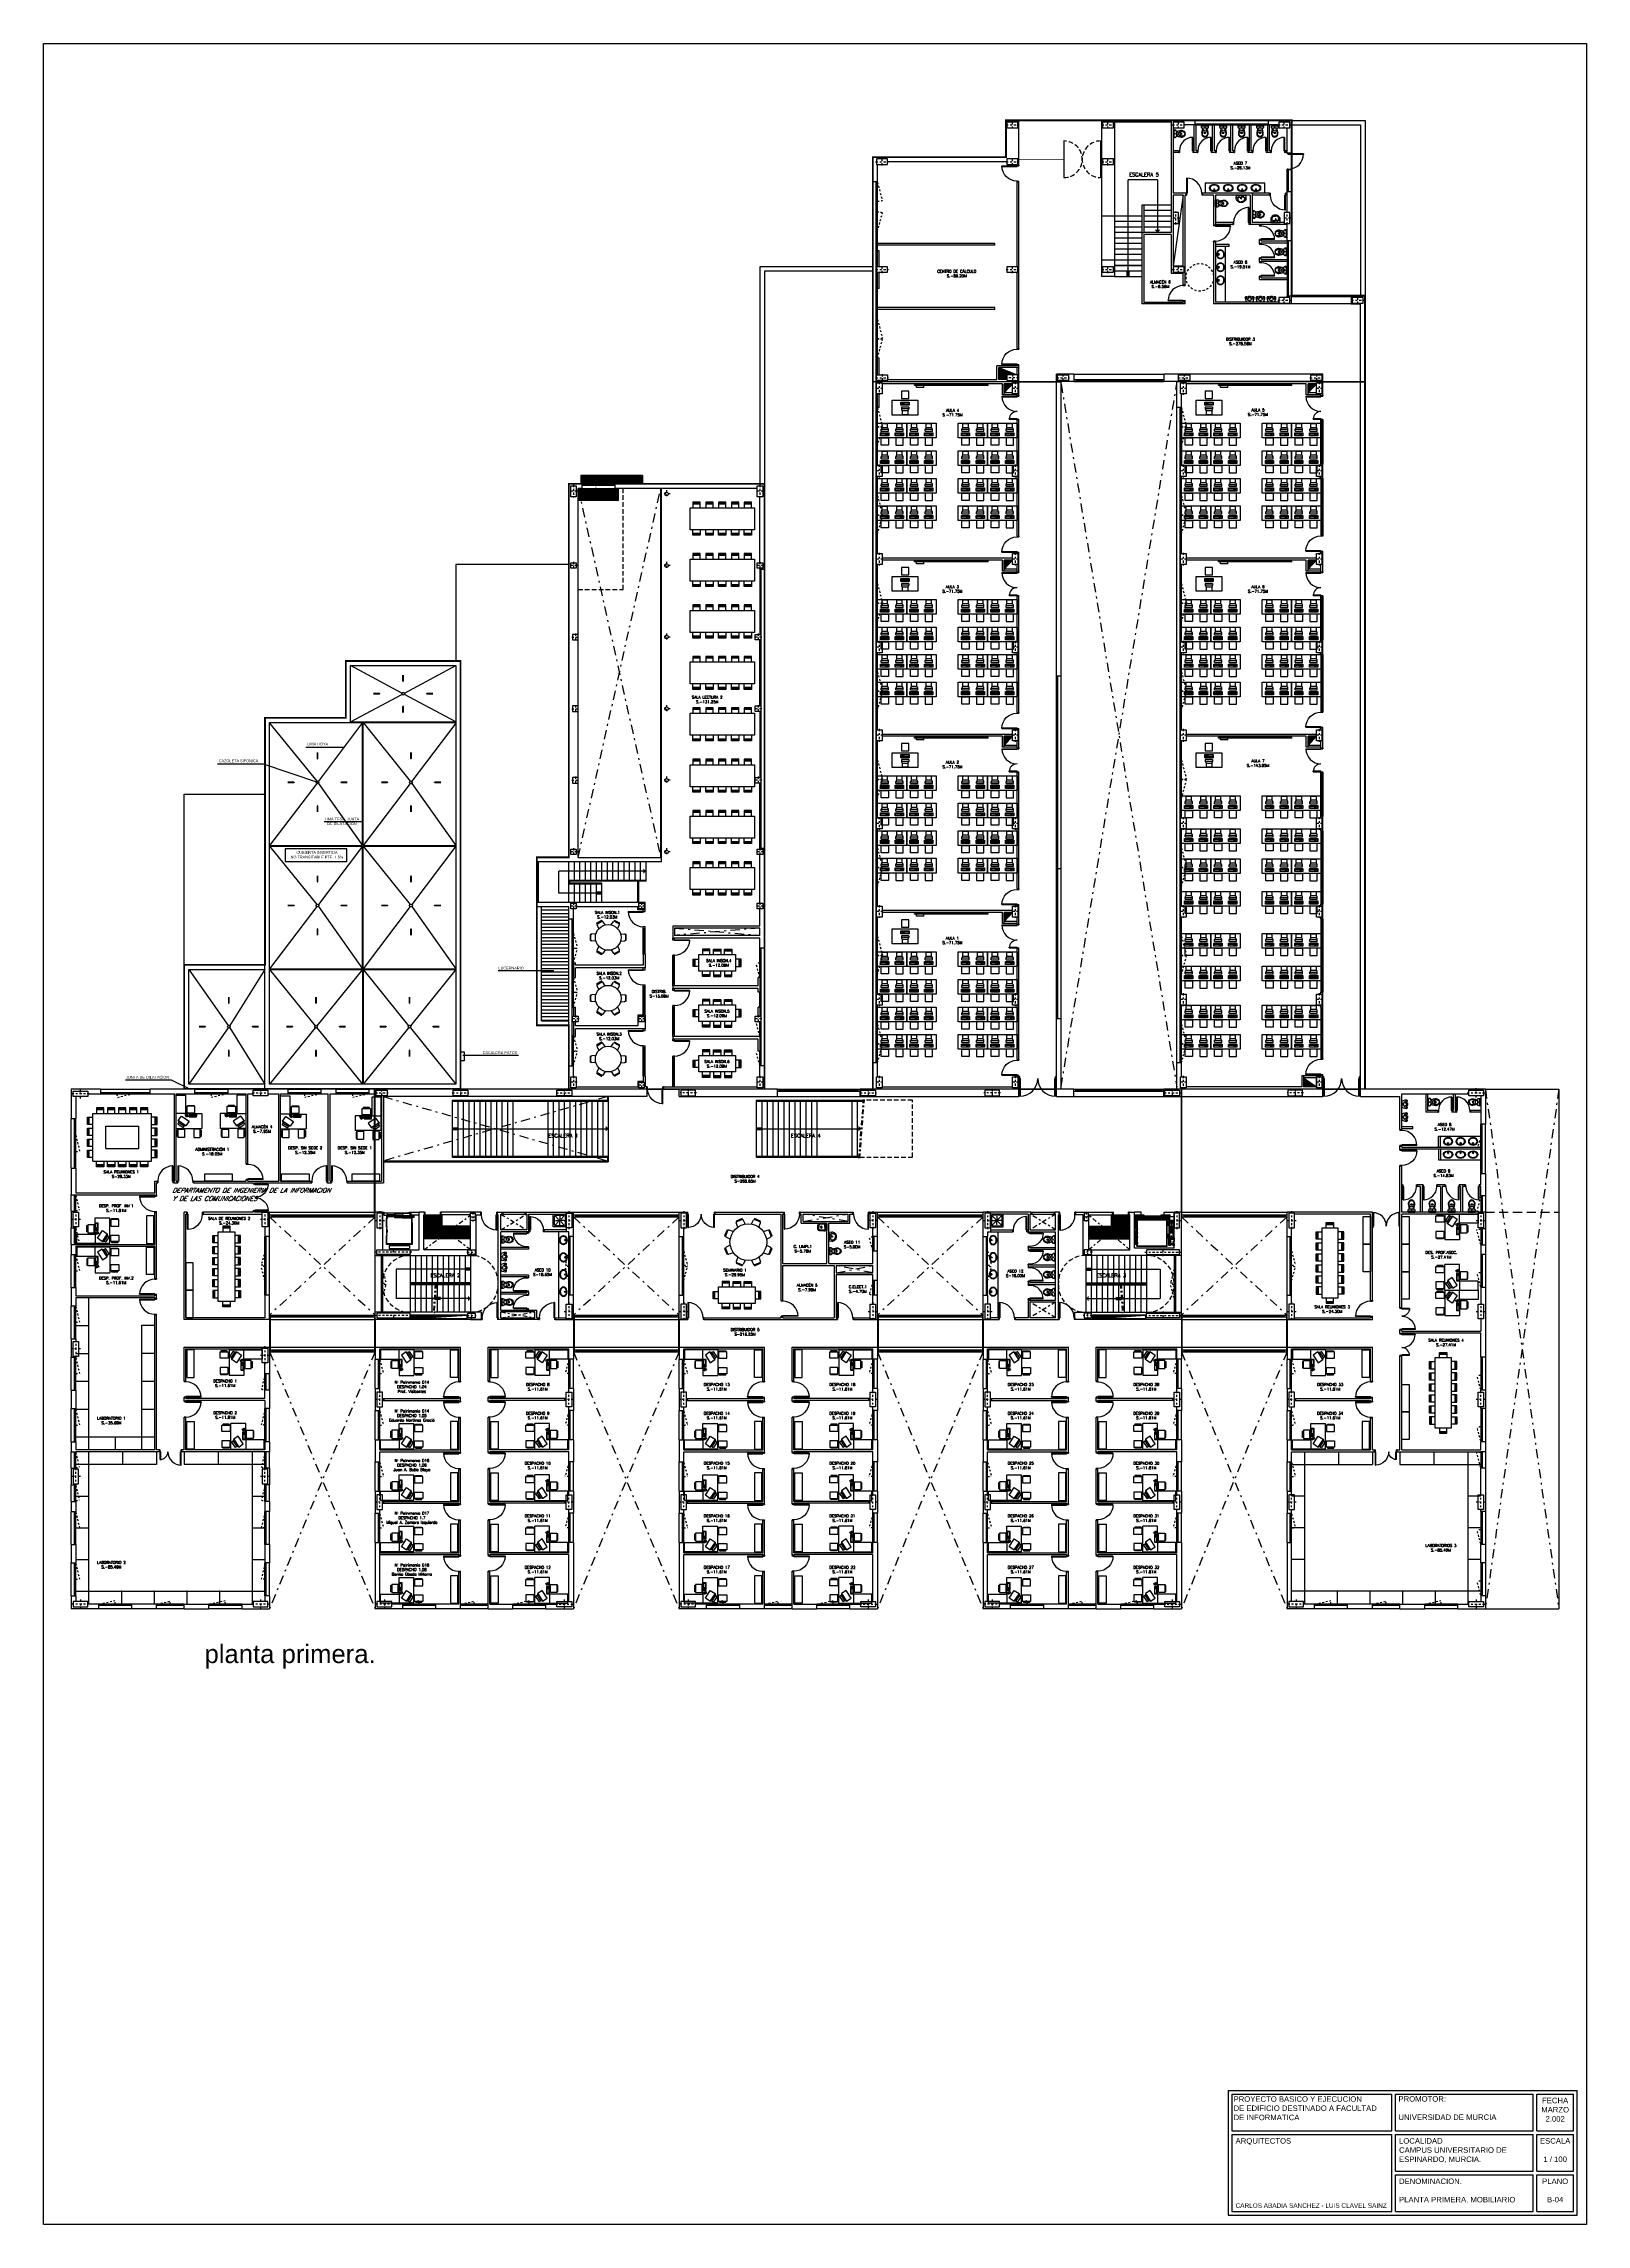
# Model space of a CAD drawing. Header units: millimetres. Extents: x -97 to -13, y 102 to 221.
import ezdxf

# ---------------------------------------------------------------- set-up
doc = ezdxf.new("R2010")
doc.units = ezdxf.units.MM
doc.header["$MEASUREMENT"] = 0
for name, pattern in [('ACAD_ISO02W100', [15, 12, -3]), ('AXES', [2, 1.25, -0.25, 0.25, -0.25]), ('AXES2', [1.125, 0.75, -0.125, 0.125, -0.125]), ('CONTINUA', [0]), ('DISCONTINU', [0.75, 0.5, -0.25]), ('DISCONTINU2', [0.375, 0.25, -0.125]), ('TRAZO_Y_PUNTO', [1, 0.5, -0.25, 0, -0.25]), ('TRAZOS', [0.75, 0.5, -0.25])]:
    doc.linetypes.add(name, pattern=pattern)
doc.layers.get('0').update_dxf_attribs({"linetype": 'CONTINUOUS'})
for name, color, linetype in [('0-muros-120', 1, 'CONTINUOUS'), ('1-PILARES', 1, 'CONTINUOUS'), ('2-SUPERFICIES', 7, 'CONTINUOUS'), ('5-SANITARIOS', 135, 'CONTINUOUS'), ('6-MOBILIARIO', 7, 'CONTINUOUS')]:
    doc.layers.add(name, color=color, linetype=linetype)
doc.styles.add('ARIAL', font='ARIAL.TTF')
doc.styles.add('RPOMANS', font='romans.shx')
doc.styles.get("Standard").update_dxf_attribs({"font": 'ARIAL.TTF'})
pattern_1 = [(90, (-67.43472, 25.02742), (-0.0625, 1e-17), []), (180, (-67.43472, 25.02742), (-1e-17, -0.0625), [])]

# ---------------------------------------------------------------- blocks, each defined once
blk = doc.blocks.new('P-82-IZ')
at = {"color": 54}
for p, q in [((0.04, 0), (0.04, -0.1)), ((0.945, 0), (0.945, -0.1))]:
    blk.add_line(p, q, dxfattribs=at)
at = {"color": 24}
for p, q in [((0.04, 0), (0.115, 0)), ((0.08, 0.825), (0.08, -0.1)), ((0.08, 0.825), (0.115, 0.825)), ((0.115, 0.825), (0.115, 0)), ((0.945, 0), (0.905, 0)), ((0.905, 0), (0.905, -0.1)), ((0.04, -0.1), (0.08, -0.1)), ((0.945, -0.1), (0.905, -0.1))]:
    blk.add_line(p, q, dxfattribs=at)
blk.add_arc((0.08, 0), 0.825, 0, 90, dxfattribs=at)
blk = doc.blocks.new('PD-HI')
at = {"color": 54}
for p, q in [((0.04, 0), (0.04, -0.1)), ((1.57, 0), (1.57, -0.1))]:
    blk.add_line(p, q, dxfattribs=at)
at = {"color": 24}
for p, q in [((0.04, 0), (0.115, 0)), ((0.08, 0.725), (0.08, -0.1)), ((0.08, 0.725), (0.115, 0.725)), ((0.115, 0.725), (0.115, 0)), ((1.53, 0.725), (1.495, 0.725)), ((1.495, 0.725), (1.495, 0)), ((1.57, 0), (1.495, 0)), ((1.53, 0.725), (1.53, -0.1)), ((0.04, -0.1), (0.08, -0.1)), ((1.57, -0.1), (1.53, -0.1))]:
    blk.add_line(p, q, dxfattribs=at)
for centre, start, end in [((0.08, 0), 0, 90), ((1.53, 0), 90, 180)]:
    blk.add_arc(centre, 0.725, start, end, dxfattribs=at)
blk = doc.blocks.new('PD-HD')
at = {"color": 54}
for p, q in [((0.04, 0), (0.04, -0.1)), ((1.27, 0), (1.27, -0.1))]:
    blk.add_line(p, q, dxfattribs=at)
at = {"color": 24}
for p, q in [((0.04, 0), (0.115, 0)), ((0.08, 0.725), (0.08, -0.1)), ((0.08, 0.725), (0.115, 0.725)), ((0.115, 0.725), (0.115, 0)), ((1.23, 0.425), (1.195, 0.425)), ((1.195, 0.425), (1.195, 0)), ((1.27, 0), (1.195, 0)), ((1.23, 0.425), (1.23, -0.1)), ((0.04, -0.1), (0.08, -0.1)), ((1.27, -0.1), (1.23, -0.1))]:
    blk.add_line(p, q, dxfattribs=at)
for centre, radius, start, end in [((0.08, 0), 0.725, 0, 90), ((1.23, 0), 0.425, 90, 180)]:
    blk.add_arc(centre, radius, start, end, dxfattribs=at)
blk = doc.blocks.new('P-82-DE')
at = {"color": 24}
for p, q in [((-0.945, 0), (-0.905, 0)), ((-0.905, 0), (-0.905, -0.1)), ((-0.115, 0.825), (-0.115, 0)), ((-0.08, 0.825), (-0.115, 0.825)), ((-0.04, 0), (-0.115, 0)), ((-0.08, 0.825), (-0.08, -0.1)), ((-0.945, -0.1), (-0.905, -0.1)), ((-0.04, -0.1), (-0.08, -0.1))]:
    blk.add_line(p, q, dxfattribs=at)
at = {"color": 54}
for p, q in [((-0.945, 0), (-0.945, -0.1)), ((-0.04, 0), (-0.04, -0.1))]:
    blk.add_line(p, q, dxfattribs=at)
at = {"color": 24}
blk.add_arc((-0.08, 0), 0.825, 90, 180, dxfattribs=at)
blk = doc.blocks.new('P-72-DE')
at = {"color": 24}
for p, q in [((-0.845, 0), (-0.805, 0)), ((-0.805, 0), (-0.805, -0.1)), ((-0.115, 0.725), (-0.115, 0)), ((-0.08, 0.725), (-0.115, 0.725)), ((-0.04, 0), (-0.115, 0)), ((-0.08, 0.725), (-0.08, -0.1)), ((-0.845, -0.1), (-0.805, -0.1)), ((-0.04, -0.1), (-0.08, -0.1))]:
    blk.add_line(p, q, dxfattribs=at)
at = {"color": 54}
for p, q in [((-0.845, 0), (-0.845, -0.1)), ((-0.04, 0), (-0.04, -0.1))]:
    blk.add_line(p, q, dxfattribs=at)
at = {"color": 24}
blk.add_arc((-0.08, 0), 0.725, 90, 180, dxfattribs=at)
blk = doc.blocks.new('P-72-IZ')
at = {"color": 54}
for p, q in [((0.04, 0), (0.04, -0.1)), ((0.845, 0), (0.845, -0.1))]:
    blk.add_line(p, q, dxfattribs=at)
at = {"color": 24}
for p, q in [((0.04, 0), (0.115, 0)), ((0.08, 0.725), (0.08, -0.1)), ((0.08, 0.725), (0.115, 0.725)), ((0.115, 0.725), (0.115, 0)), ((0.845, 0), (0.805, 0)), ((0.805, 0), (0.805, -0.1)), ((0.04, -0.1), (0.08, -0.1)), ((0.845, -0.1), (0.805, -0.1))]:
    blk.add_line(p, q, dxfattribs=at)
blk.add_arc((0.08, 0), 0.725, 0, 90, dxfattribs=at)
blk = doc.blocks.new('PE-82-DE')
at = {"color": 24}
for p, q in [((-0.945, 0), (-0.905, 0)), ((-0.905, 0), (-0.905, -0.15)), ((-0.115, 0.825), (-0.115, 0)), ((-0.08, 0.825), (-0.115, 0.825)), ((-0.04, 0), (-0.115, 0)), ((-0.08, 0.825), (-0.08, -0.15)), ((-0.945, -0.15), (-0.905, -0.15)), ((-0.04, -0.15), (-0.08, -0.15))]:
    blk.add_line(p, q, dxfattribs=at)
at = {"color": 54}
for p, q in [((-0.945, 0), (-0.945, -0.15)), ((-0.04, 0), (-0.04, -0.15))]:
    blk.add_line(p, q, dxfattribs=at)
at = {"color": 24}
blk.add_arc((-0.08, 0), 0.825, 90, 180, dxfattribs=at)
blk = doc.blocks.new('PE-82-IZ')
at = {"color": 24}
for p, q in [((0.04, 0), (0.115, 0)), ((0.08, 0.825), (0.08, -0.15)), ((0.08, 0.825), (0.115, 0.825)), ((0.115, 0.825), (0.115, 0)), ((0.945, 0), (0.905, 0)), ((0.905, 0), (0.905, -0.15)), ((0.04, -0.15), (0.08, -0.15)), ((0.945, -0.15), (0.905, -0.15))]:
    blk.add_line(p, q, dxfattribs=at)
at = {"color": 54}
for p, q in [((0.04, 0), (0.04, -0.15)), ((0.945, 0), (0.945, -0.15))]:
    blk.add_line(p, q, dxfattribs=at)
at = {"color": 24}
blk.add_arc((0.08, 0), 0.825, 0, 90, dxfattribs=at)
blk = doc.blocks.new('A$C648F6799')
at = {"color": 54}
for p, q in [((0, 1.6), (0.25, 1.6)), ((0, 0), (0.25, 0))]:
    blk.add_line(p, q, dxfattribs=at)
at = {"color": 24}
for p, q in [((0, 0), (0, 1.6)), ((0.18, 0), (0.18, 1.6)), ((0.18, 1.57), (0.25, 1.57)), ((0.18, 1.53), (0.25, 1.53)), ((0.22, 0.84), (0.22, 1.53)), ((0.25, 0), (0.25, 1.6)), ((0.18, 0.84), (0.25, 0.84)), ((0.18, 0.8), (0.25, 0.8)), ((0.18, 0.77), (0.25, 0.77)), ((0.18, 0.07), (0.25, 0.07)), ((0.18, 0.04), (0.25, 0.04)), ((0.22, 0.07), (0.22, 0.77))]:
    blk.add_line(p, q, dxfattribs=at)
at = {"color": 24, "linetype": 'TRAZOS', "ltscale": 0.1}
blk.add_line((0.25, 1.57), (0.45, 0.83), dxfattribs=at)
blk.add_arc((0.25, 1.57), 0.765, 270, 285.0223, dxfattribs=at)
blk = doc.blocks.new('A$C7D6A26D4')
at = {"color": 24}
for p, q in [((1.8, 0.25), (0, 0.25)), ((1.8, 0.18), (0, 0.18)), ((0.03, 0.18), (0.03, 0.25)), ((0.07, 0.18), (0.07, 0.25)), ((0.86, 0.21), (0.07, 0.21)), ((0.86, 0.18), (0.86, 0.25)), ((0.9, 0.18), (0.9, 0.25)), ((0.93, 0.18), (0.93, 0.25)), ((1.73, 0.21), (0.93, 0.21)), ((1.73, 0.18), (1.73, 0.25)), ((1.76, 0.18), (1.76, 0.25)), ((1.8, 0), (0, 0))]:
    blk.add_line(p, q, dxfattribs=at)
at = {"color": 54}
for p, q in [((0, 0), (0, 0.25)), ((1.8, 0), (1.8, 0.25))]:
    blk.add_line(p, q, dxfattribs=at)
at = {"color": 24, "linetype": 'TRAZOS', "ltscale": 0.1}
blk.add_line((0.03, 0.25), (0.88, 0.45), dxfattribs=at)
blk.add_arc((0.03, 0.25), 0.865, 0, 13.2773, dxfattribs=at)
blk = doc.blocks.new('A$C411F2EAC')
at = {"color": 24}
for p, q in [((0, 0), (0, 2.7)), ((0.18, 0), (0.18, 2.7)), ((0.18, 2.67), (0.25, 2.67)), ((0.18, 2.63), (0.25, 2.63)), ((0.21, 2.63), (0.21, 1.84)), ((0.25, 0), (0.25, 2.7)), ((0.18, 1.84), (0.25, 1.84)), ((0.18, 1.8), (0.25, 1.8)), ((0.18, 1.77), (0.25, 1.77)), ((0.21, 0.94), (0.21, 1.77)), ((0.18, 0.94), (0.25, 0.94)), ((0.18, 0.9), (0.25, 0.9)), ((0.18, 0.87), (0.25, 0.87)), ((0.18, 0.07), (0.25, 0.07)), ((0.18, 0.04), (0.25, 0.04)), ((0.21, 0.07), (0.21, 0.87))]:
    blk.add_line(p, q, dxfattribs=at)
at = {"color": 54}
for p, q in [((0, 2.7), (0.25, 2.7)), ((0, 0), (0.25, 0))]:
    blk.add_line(p, q, dxfattribs=at)
at = {"color": 24, "linetype": 'TRAZOS', "ltscale": 0.1}
blk.add_line((0.25, 1.8), (0.46, 0.92), dxfattribs=at)
blk.add_arc((0.25, 1.8), 0.9, 270, 283.2773, dxfattribs=at)
blk = doc.blocks.new('*X23')
at = {"color": 0}
for p, q in [((0, 218), (112, 330)), ((0, 245), (85, 330)), ((0, 271), (59, 330)), ((0, 298), (32, 330)), ((0, 324), (6, 330)), ((0, 192), (130, 322)), ((0, 165), (130, 295)), ((0, 139), (130, 269)), ((0, 112), (130, 242)), ((0, 86), (130, 216)), ((0, 59), (130, 189)), ((0, 33), (130, 163)), ((0, 6), (130, 136)), ((20, 0), (130, 110)), ((47, 0), (130, 83)), ((73, 0), (130, 57)), ((100, 0), (130, 30)), ((126, 0), (130, 4))]:
    blk.add_line(p, q, dxfattribs=at)
blk = doc.blocks.new('*X25')
at = {"color": 0}
for p, q in [((10, -8), (18, 0)), ((15, -12), (27, 0)), ((23, -12), (35, 0)), ((32, -12), (44, 0)), ((41, -12), (53, 0)), ((50, -12), (62, 0)), ((59, -12), (71, 0)), ((68, -12), (80, 0)), ((76, -12), (88, 0)), ((85, -12), (95, -2)), ((94, -12), (95, -11))]:
    blk.add_line(p, q, dxfattribs=at)
blk = doc.blocks.new('*X24')
at = {"color": 0}
for p, q in [((0, 363), (17, 380)), ((17, 338), (0, 355)), ((0, 336), (17, 353)), ((17, 365), (1, 380)), ((20, 330), (21, 330)), ((25, 330), (24, 330)), ((32, 375), (28, 380)), ((39, 375), (44, 380)), ((47, 330), (47, 330)), ((51, 330), (51, 330)), ((59, 375), (54, 380)), ((66, 375), (70, 380)), ((73, 330), (74, 330)), ((78, 330), (77, 330)), ((86, 375), (81, 380)), ((92, 375), (97, 380)), ((99, 355), (123, 380)), ((130, 331), (99, 362)), ((104, 330), (99, 336)), ((100, 330), (130, 360)), ((130, 357), (107, 380)), ((126, 330), (130, 334))]:
    blk.add_line(p, q, dxfattribs=at)
blk = doc.blocks.new('A$C6450139C')
at = {"color": 24, "linetype": 'Continuous'}
for p, q in [((0, 1.08), (0.05, 1.08)), ((0, 0.98), (0.09, 0.98)), ((0.05, 0), (0.05, 1.08)), ((0.09, 0), (0.09, 0.98)), ((2.05, 0.98), (1.96, 0.98)), ((1.96, 0), (1.96, 0.98)), ((2, 0), (2, 1.08)), ((2.05, 1.08), (2, 1.08))]:
    blk.add_line(p, q, dxfattribs=at)
for centre, start, end in [((0.05, 0.98), 270, 360), ((2, 0.98), 180, 270)]:
    blk.add_arc(centre, 0.975, start, end, dxfattribs=at)
blk = doc.blocks.new('A$C006D1643')
at = {"color": 24}
for p, q in [((0, 0.1), (0.06, 0.1)), ((0, 0), (0.03, 0)), ((0.03, 0.83), (0.03, 0)), ((0.03, 0.83), (0.06, 0.83)), ((0.06, 0.83), (0.06, 0.1)), ((1.48, 0.83), (1.44, 0.83)), ((1.44, 0.83), (1.44, 0.1)), ((1.5, 0.1), (1.44, 0.1)), ((1.48, 0.83), (1.48, 0)), ((1.5, 0), (1.48, 0))]:
    blk.add_line(p, q, dxfattribs=at)
for centre, start, end in [((0.03, 0.1), 0, 90), ((1.48, 0.1), 90, 180)]:
    blk.add_arc(centre, 0.725, start, end, dxfattribs=at)
blk = doc.blocks.new('LA-NS')
blk.add_lwpolyline([(-0.14, -0.37, 0.103892), (0, -0.4, 0.106771), (0.14, -0.37, 0.109867), (0.21, -0.31, 0.181711), (0.25, -0.2, 0.181711), (0.21, -0.08, 0.109867), (0.14, -0.03, 0.100419), (0, 0, 0.103892), (-0.14, -0.03, 0.141959), (-0.21, -0.08, 0.181711), (-0.26, -0.2, 0.172214), (-0.21, -0.31, 0.109867), (-0.14, -0.37)], format="xyb", close=True)
for radius in [0.0375, 0.023]:
    blk.add_circle((0, -0.1), radius)
for centre, radius, start, end in [((-0.08, -0.2), 0.142, 138.8044, 180), ((-0.08, -0.2), 0.142, 180, 221.1956), ((-0.05, -0.23), 0.186, 113.7252, 138.8044), ((-0.05, -0.17), 0.186, 221.1956, 246.2748), ((0, -0.34), 0.31, 90, 113.7252), ((0, -0.06), 0.31, 246.2748, 270), ((0, -0.34), 0.31, 66.2748, 90), ((0, -0.06), 0.31, 270, 293.7252), ((0.05, -0.23), 0.186, 41.1956, 66.2748), ((0.05, -0.17), 0.186, 293.7252, 318.8044), ((0.08, -0.2), 0.142, 0, 41.1956), ((0.08, -0.2), 0.142, 318.8044, 0)]:
    blk.add_arc(centre, radius, start, end)
blk = doc.blocks.new('P-PV-MUR')
for p, q in [((-0.02, 0.03), (-0.03, 0.02)), ((-0.03, 0.02), (-0.03, 0.01)), ((-0.03, 0.01), (-0.02, 0)), ((-0.01, 0.03), (-0.02, 0.03)), ((-0.02, 0), (-0.01, 0)), ((0, 0.02), (-0.01, 0.03)), ((-0.01, 0), (0, 0.01)), ((0, 0.01), (0, 0.02)), ((-0.2, -0.17), (-0.18, -0.14)), ((-0.2, -0.19), (-0.2, -0.17)), ((-0.2, -0.2), (-0.2, -0.19)), ((-0.19, -0.22), (-0.2, -0.2)), ((-0.17, -0.24), (-0.19, -0.22)), ((-0.18, -0.14), (-0.17, -0.12)), ((-0.17, -0.12), (-0.15, -0.1)), ((-0.15, -0.1), (-0.13, -0.07)), ((-0.15, -0.1), (-0.15, -0.11)), ((-0.15, -0.11), (-0.13, -0.12)), ((-0.13, -0.07), (-0.1, -0.06)), ((-0.13, -0.12), (-0.11, -0.13)), ((-0.11, -0.13), (-0.09, -0.15)), ((-0.1, -0.06), (-0.07, -0.04)), ((-0.09, -0.15), (-0.07, -0.16)), ((-0.07, -0.04), (-0.04, -0.03)), ((-0.07, -0.16), (-0.06, -0.18)), ((-0.06, -0.18), (-0.05, -0.2)), ((-0.05, -0.2), (-0.04, -0.22)), ((-0.04, -0.03), (-0.02, -0.03)), ((-0.04, -0.22), (-0.03, -0.22)), ((-0.03, -0.22), (-0.03, -0.23)), ((-0.03, -0.23), (-0.02, -0.23)), ((0.01, -0.03), (-0.02, -0.03)), ((-0.01, -0.23), (-0.02, -0.23)), ((0, -0.22), (-0.01, -0.23)), ((0.01, -0.22), (0, -0.22)), ((0.04, -0.04), (0.01, -0.03)), ((0.02, -0.2), (0.01, -0.22)), ((0.03, -0.18), (0.02, -0.2)), ((0.04, -0.16), (0.03, -0.18)), ((0.07, -0.06), (0.04, -0.04)), ((0.06, -0.15), (0.04, -0.16)), ((0.07, -0.13), (0.06, -0.15)), ((0.1, -0.07), (0.07, -0.06)), ((0.1, -0.12), (0.07, -0.13)), ((0.12, -0.1), (0.1, -0.07)), ((0.11, -0.11), (0.1, -0.12)), ((0.12, -0.1), (0.11, -0.11)), ((0.14, -0.12), (0.12, -0.1)), ((0.15, -0.14), (0.14, -0.12)), ((0.14, -0.24), (0.16, -0.22)), ((0.16, -0.17), (0.15, -0.14)), ((0.17, -0.19), (0.16, -0.17)), ((0.16, -0.22), (0.17, -0.2)), ((0.17, -0.2), (0.17, -0.19))]:
    blk.add_line(p, q)
blk.add_lwpolyline([(-0.02, -0.27), (-0.01, -0.27), (0.01, -0.27), (0.02, -0.26), (0.04, -0.25), (0.05, -0.24), (0.06, -0.22), (0.08, -0.22), (0.09, -0.22), (0.11, -0.22), (0.13, -0.23), (0.14, -0.24), (0.15, -0.25), (0.17, -0.25), (0.19, -0.24), (0.2, -0.23), (0.21, -0.21), (0.21, -0.19), (0.2, -0.1), (0.17, -0.01), (0.15, 0.05), (0.14, 0.06), (-0.02, 0.06), (-0.17, 0.06), (-0.18, 0.05), (-0.21, -0.01), (-0.23, -0.1), (-0.25, -0.19), (-0.24, -0.21), (-0.23, -0.23), (-0.22, -0.24), (-0.21, -0.25), (-0.18, -0.25), (-0.17, -0.24), (-0.16, -0.23), (-0.15, -0.22), (-0.13, -0.22), (-0.11, -0.22), (-0.1, -0.22), (-0.08, -0.24), (-0.07, -0.25), (-0.06, -0.26), (-0.04, -0.27), (-0.03, -0.27)], close=True)
blk = doc.blocks.new('VI-IN')
for p, q in [((-0.05, -0.42), (-0.05, -0.4)), ((0, -0.04), (-0.01, -0.04)), ((0, -0.04), (0.01, -0.04)), ((0.05, -0.42), (0.05, -0.4))]:
    blk.add_line(p, q)
blk.add_lwpolyline([(-0.16, -0.36, -0.0164), (-0.12, -0.18, -0.014244), (-0.15, -0.18, -0.379899), (-0.2, -0.11), (-0.2, -0.04, -0.414214), (-0.16, 0), (0, 0), (0.16, 0, -0.414214), (0.2, -0.04), (0.2, -0.11, -0.379899), (0.15, -0.18, -0.014244), (0.12, -0.18, -0.0164), (0.16, -0.36, -0.034533), (0.18, -0.44, -0.180901), (0.12, -0.61, -0.210568), (0, -0.67, -0.210568), (-0.12, -0.61, -0.180901), (-0.18, -0.44, -0.034533)], format="xyb", close=True)
for centre, radius in [((-0.08, -0.24), 0.0075), ((0, -0.12), 0.0135), ((0, -0.12), 0.0135), ((0.08, -0.24), 0.0075)]:
    blk.add_circle(centre, radius)
for centre, radius, start, end in [((-0.14, -0.09), 0.04, 96.2719, 180), ((-0.14, -0.1), 0.04, 96.2141, 169.7572), ((0, -1.2), 1.16, 90.0008, 97.1409), ((0, -1.2), 1.15, 90.0008, 97.203), ((0.08, -0.46), 0.216, 168.3805, 209.1161), ((0.11, -0.47), 0.25, 152.5973, 168.3805), ((0, 1.22), 1.4, 264.9986, 270), ((-0.01, -0.41), 0.116, 96.2419, 152.5973), ((0, -0.51), 0.126, 209.1161, 270), ((-0.03, -0.4), 0.015, 96.6492, 180), ((-0.02, -0.42), 0.03, 180, 233.1301), ((0, -0.4), 0.06, 233.1301, 270), ((0, -0.69), 0.3, 90, 96.6492), ((0, -0.47), 0.18, 90, 96.2419), ((0, -1.2), 1.16, 82.8591, 89.9992), ((0, -1.2), 1.15, 82.797, 89.9992), ((0, 1.22), 1.4, 270, 275.0014), ((0, -0.47), 0.18, 83.7581, 90), ((0, -0.69), 0.3, 83.3508, 90), ((0, -0.4), 0.06, 270, 306.8699), ((0, -0.51), 0.126, 270, 330.8839), ((0.01, -0.41), 0.116, 27.4027, 83.7581), ((0.03, -0.4), 0.015, 0, 83.3508), ((0.02, -0.42), 0.03, 306.8699, 0), ((-0.11, -0.47), 0.25, 11.6195, 27.4027), ((-0.08, -0.46), 0.216, 330.8839, 11.6195), ((0.14, -0.09), 0.04, 0, 83.7281), ((0.14, -0.1), 0.04, 10.2428, 83.7859)]:
    blk.add_arc(centre, radius, start, end)
blk = doc.blocks.new('A$C58C86BFC')
at = {"color": 7, "linetype": 'Continuous'}
for p, q in [((0.49, 0.68), (0.56, 0.68)), ((0.49, 0.58), (0.49, 0.68)), ((0.56, 0.58), (0.49, 0.58)), ((0.49, 0.56), (0.49, 0.57)), ((0.56, 0.57), (0.49, 0.57)), ((0.56, 0.56), (0.49, 0.56)), ((0.5, 0.43), (0.5, 0.33)), ((0.9, 0.43), (0.5, 0.43)), ((0.9, 0.33), (0.5, 0.33)), ((0.55, 0.24), (0.55, 0.03)), ((0.55, 0.24), (0.85, 0.24)), ((0.55, 0.03), (0.85, 0.03)), ((0.56, 0.68), (0.56, 0.58)), ((0.56, 0.57), (0.56, 0.56)), ((0.57, 0.68), (0.57, 0.58)), ((0.57, 0.68), (0.62, 0.68)), ((0.62, 0.58), (0.57, 0.58)), ((0.57, 0.57), (0.57, 0.56)), ((0.62, 0.57), (0.57, 0.57)), ((0.62, 0.56), (0.57, 0.56)), ((0.62, 0.68), (0.62, 0.58)), ((0.62, 0.57), (0.62, 0.56)), ((0.63, 0.68), (0.63, 0.58)), ((0.63, 0.68), (0.91, 0.68)), ((0.91, 0.58), (0.63, 0.58)), ((0.91, 0.57), (0.63, 0.57)), ((0.63, 0.57), (0.63, 0.56)), ((0.91, 0.56), (0.63, 0.56)), ((0.85, 0.24), (0.85, 0.03)), ((0.9, 0.43), (0.9, 0.33)), ((0.91, 0.68), (0.91, 0.58)), ((0.91, 0.57), (0.91, 0.56))]:
    blk.add_line(p, q, dxfattribs=at)
blk.add_lwpolyline([(0.48, 0.53), (0.48, 0.7), (0.93, 0.7), (0.93, 0.53)], close=True, dxfattribs=at)
for centre, start, end in [((0.6, 0.33), 180, 240), ((0.8, 0.33), 300, 0)]:
    blk.add_arc(centre, 0.1, start, end, dxfattribs=at)
at = {"layer": '6-MOBILIARIO', "linetype": 'Continuous'}
for points in [[(0.5, 0.9), (0.9, 0.9), (0.9, 1.3), (0.5, 1.3)], [(1.4, 0), (0, 0), (0, 0.8), (1.4, 0.8)]]:
    blk.add_lwpolyline(points, close=True, dxfattribs=at)
blk = doc.blocks.new('VI-L3')
for p, q in [((-0.24, -0.01), (-0.24, 0)), ((-0.24, 0), (-0.24, 0)), ((-0.23, -0.01), (-0.24, -0.01)), ((-0.24, -0.01), (-0.24, -0.01)), ((-0.19, -0.02), (-0.23, -0.01)), ((-0.22, -0.15), (-0.23, -0.17)), ((-0.23, -0.17), (-0.23, -0.18)), ((-0.21, -0.14), (-0.22, -0.15)), ((-0.18, -0.13), (-0.21, -0.14)), ((-0.14, -0.03), (-0.19, -0.02)), ((-0.13, -0.12), (-0.18, -0.13)), ((-0.17, -0.15), (-0.18, -0.18)), ((-0.18, -0.18), (-0.18, -0.22)), ((-0.18, -0.22), (-0.17, -0.25)), ((-0.16, -0.13), (-0.17, -0.15)), ((-0.17, -0.25), (-0.16, -0.28)), ((-0.13, -0.12), (-0.16, -0.13)), ((-0.16, -0.28), (-0.14, -0.31)), ((-0.14, -0.03), (-0.12, -0.05)), ((-0.08, -0.03), (-0.14, -0.03)), ((-0.14, -0.31), (-0.11, -0.33)), ((-0.12, -0.1), (-0.13, -0.12)), ((-0.13, -0.12), (-0.07, -0.11)), ((-0.12, -0.05), (-0.12, -0.07)), ((-0.12, -0.07), (-0.12, -0.1)), ((-0.11, -0.33), (-0.06, -0.36)), ((0, -0.03), (-0.08, -0.03)), ((-0.07, -0.11), (0, -0.11)), ((-0.06, -0.36), (0, -0.36)), ((-0.02, -0.17), (0, -0.17)), ((-0.02, -0.19), (-0.02, -0.17)), ((-0.02, -0.21), (-0.02, -0.19)), ((0, -0.21), (-0.02, -0.21)), ((0, -0.03), (0.08, -0.03)), ((0.07, -0.11), (0, -0.11)), ((0.02, -0.17), (0, -0.17)), ((0, -0.21), (0.02, -0.21)), ((0.06, -0.36), (0, -0.36)), ((0.02, -0.19), (0.02, -0.17)), ((0.02, -0.21), (0.02, -0.19)), ((0.11, -0.33), (0.06, -0.36)), ((0.13, -0.12), (0.07, -0.11)), ((0.08, -0.03), (0.14, -0.03)), ((0.14, -0.31), (0.11, -0.33)), ((0.14, -0.03), (0.12, -0.05)), ((0.12, -0.05), (0.12, -0.07)), ((0.12, -0.07), (0.12, -0.1)), ((0.12, -0.1), (0.13, -0.12)), ((0.13, -0.12), (0.16, -0.13)), ((0.13, -0.12), (0.18, -0.13)), ((0.14, -0.03), (0.19, -0.02)), ((0.16, -0.28), (0.14, -0.31)), ((0.16, -0.13), (0.17, -0.15)), ((0.17, -0.25), (0.16, -0.28)), ((0.17, -0.15), (0.18, -0.18)), ((0.18, -0.22), (0.17, -0.25)), ((0.18, -0.13), (0.21, -0.14)), ((0.18, -0.18), (0.18, -0.22)), ((0.19, -0.02), (0.23, -0.01)), ((0.21, -0.14), (0.22, -0.15)), ((0.22, -0.15), (0.23, -0.17)), ((0.23, -0.01), (0.24, -0.01)), ((0.23, -0.17), (0.23, -0.18)), ((0.24, -0.01), (0.24, 0)), ((0.24, 0), (0.24, 0)), ((0.24, -0.01), (0.24, -0.01))]:
    blk.add_line(p, q)
blk.add_lwpolyline([(0, 0), (0.25, 0), (0.26, -0.16), (0.26, -0.2), (0.25, -0.24), (0.22, -0.29), (0.2, -0.32), (0.17, -0.35), (0.12, -0.38), (0.08, -0.4), (0.04, -0.41), (0, -0.41), (-0.04, -0.41), (-0.08, -0.4), (-0.12, -0.38), (-0.17, -0.35), (-0.2, -0.32), (-0.22, -0.29), (-0.25, -0.24), (-0.26, -0.2), (-0.26, -0.16), (-0.25, 0)], close=True)
blk = doc.blocks.new('A$C444B2FE7')
at = {"color": 7, "linetype": 'Continuous'}
for p, q in [((0.19, 0.65), (0.47, 0.65)), ((0.19, 0.63), (0.19, 0.65)), ((0.19, 0.63), (0.47, 0.63)), ((0.19, 0.52), (0.19, 0.62)), ((0.19, 0.62), (0.47, 0.62)), ((0.47, 0.52), (0.19, 0.52)), ((0.2, 0.77), (0.2, 0.87)), ((0.2, 0.87), (0.6, 0.87)), ((0.2, 0.77), (0.6, 0.77)), ((0.55, 1.17), (0.25, 1.17)), ((0.25, 0.96), (0.25, 1.17)), ((0.55, 0.96), (0.25, 0.96)), ((0.47, 0.63), (0.47, 0.65)), ((0.47, 0.52), (0.47, 0.62)), ((0.48, 0.63), (0.48, 0.65)), ((0.48, 0.65), (0.53, 0.65)), ((0.48, 0.63), (0.53, 0.63)), ((0.48, 0.52), (0.48, 0.62)), ((0.48, 0.62), (0.53, 0.62)), ((0.53, 0.52), (0.48, 0.52)), ((0.53, 0.63), (0.53, 0.65)), ((0.53, 0.52), (0.53, 0.62)), ((0.54, 0.63), (0.54, 0.65)), ((0.54, 0.65), (0.61, 0.65)), ((0.54, 0.63), (0.61, 0.63)), ((0.54, 0.52), (0.54, 0.62)), ((0.54, 0.62), (0.61, 0.62)), ((0.61, 0.52), (0.54, 0.52)), ((0.55, 0.96), (0.55, 1.17)), ((0.6, 0.77), (0.6, 0.87)), ((0.61, 0.65), (0.61, 0.63)), ((0.61, 0.62), (0.61, 0.52)), ((0.99, 0.65), (1.27, 0.65)), ((0.99, 0.63), (0.99, 0.65)), ((0.99, 0.63), (1.27, 0.63)), ((0.99, 0.52), (0.99, 0.62)), ((0.99, 0.62), (1.27, 0.62)), ((1.27, 0.52), (0.99, 0.52)), ((1, 0.77), (1, 0.87)), ((1, 0.87), (1.4, 0.87)), ((1, 0.77), (1.4, 0.77)), ((1.35, 1.17), (1.05, 1.17)), ((1.05, 0.96), (1.05, 1.17)), ((1.35, 0.96), (1.05, 0.96)), ((1.27, 0.63), (1.27, 0.65)), ((1.27, 0.52), (1.27, 0.62)), ((1.28, 0.63), (1.28, 0.65)), ((1.28, 0.65), (1.33, 0.65)), ((1.28, 0.63), (1.33, 0.63)), ((1.28, 0.52), (1.28, 0.62)), ((1.28, 0.62), (1.33, 0.62)), ((1.33, 0.52), (1.28, 0.52)), ((1.33, 0.63), (1.33, 0.65)), ((1.33, 0.52), (1.33, 0.62)), ((1.34, 0.63), (1.34, 0.65)), ((1.34, 0.65), (1.41, 0.65)), ((1.34, 0.63), (1.41, 0.63)), ((1.34, 0.52), (1.34, 0.62)), ((1.34, 0.62), (1.41, 0.62)), ((1.41, 0.52), (1.34, 0.52)), ((1.35, 0.96), (1.35, 1.17)), ((1.4, 0.77), (1.4, 0.87)), ((1.41, 0.65), (1.41, 0.63)), ((1.41, 0.62), (1.41, 0.52))]:
    blk.add_line(p, q, dxfattribs=at)
for points in [[(0.62, 0.68), (0.62, 0.51), (0.17, 0.51), (0.17, 0.68)], [(1.42, 0.68), (1.42, 0.51), (0.97, 0.51), (0.97, 0.68)]]:
    blk.add_lwpolyline(points, close=True, dxfattribs=at)
for centre, start, end in [((0.3, 0.87), 120, 180), ((0.5, 0.87), 0, 60), ((1.1, 0.87), 120, 180), ((1.3, 0.87), 0, 60)]:
    blk.add_arc(centre, 0.1, start, end, dxfattribs=at)
at = {"layer": '6-MOBILIARIO', "linetype": 'Continuous'}
for points in [[(0, 1.2), (1.6, 1.2), (1.6, 0.4), (0, 0.4)], [(0.2, 0.4), (0.6, 0.4), (0.6, 0), (0.2, 0)], [(1.4, 0.4), (1, 0.4), (1, 0), (1.4, 0)]]:
    blk.add_lwpolyline(points, close=True, dxfattribs=at)
blk = doc.blocks.new('DUCHA')
at = {"color": 135, "linetype": 'Continuous'}
for p, q in [((0, 0.7), (0.7, 0.7)), ((0, 0), (0, 0.7)), ((0.7, 0), (0, 0)), ((0.06, 0.12), (0.06, 0.58)), ((0.12, 0.64), (0.58, 0.64)), ((0.12, 0.58), (0.29, 0.41)), ((0.12, 0.35), (0.29, 0.35)), ((0.12, 0.12), (0.29, 0.29)), ((0.58, 0.06), (0.12, 0.06)), ((0.35, 0.58), (0.35, 0.41)), ((0.35, 0.12), (0.35, 0.29)), ((0.58, 0.58), (0.41, 0.41)), ((0.58, 0.35), (0.41, 0.35)), ((0.58, 0.12), (0.41, 0.29)), ((0.64, 0.58), (0.64, 0.12)), ((0.7, 0.7), (0.7, 0))]:
    blk.add_line(p, q, dxfattribs=at)
blk.add_circle((0.35, 0.35), 0.0408, dxfattribs=at)
for centre, start, end in [((0.12, 0.58), 90, 180), ((0.12, 0.12), 180, 270), ((0.58, 0.58), 0, 90), ((0.58, 0.12), 270, 0)]:
    blk.add_arc(centre, 0.0583, start, end, dxfattribs=at)
blk = doc.blocks.new('A$C11336145')
at = {"layer": '6-MOBILIARIO', "linetype": 'Continuous'}
for p, q in [((1, 1.4), (1.8, 1.4)), ((1, 0.5), (1, 1.4)), ((1.8, 0), (1.8, 1.4)), ((0, 0.5), (1, 0.5)), ((0, 0), (0, 0.5)), ((1.8, 0), (0, 0)), ((1.1, 0.58), (1.1, 0.55)), ((1.13, 0.57), (1.1, 0.57)), ((1.15, 1.1), (1.15, 0.72)), ((1.66, 0.53), (1.38, 0.11)), ((1.38, 0.11), (1.49, 0.13)), ((1.68, 0.42), (1.49, 0.13)), ((1.49, 0.13), (1.58, 0.08)), ((1.77, 0.37), (1.58, 0.08)), ((1.66, 0.53), (1.68, 0.42)), ((1.68, 0.42), (1.77, 0.37))]:
    blk.add_line(p, q, dxfattribs=at)
for points in [[(2.29, 0.95), (2.29, 1.3), (1.85, 1.3), (1.85, 0.95)], [(1.9, 1.31), (1.9, 1.35), (2.25, 1.35), (2.25, 1.31)], [(0.59, 0.63), (0.55, 0.63), (0.55, 0.98), (0.59, 0.98)], [(0.95, 1.02), (0.6, 1.02), (0.6, 0.58), (0.95, 0.58)], [(1.01, 0.58), (1.15, 0.65), (1.2, 0.55), (1.06, 0.48)], [(1.17, 1.11), (1.03, 1.11), (1.03, 0.71), (1.17, 0.71)], [(1.14, 0.83), (1.04, 0.83), (1.04, 1.1), (1.14, 1.1)], [(1.14, 0.77), (1.04, 0.77), (1.04, 0.82), (1.14, 0.82)], [(1.14, 0.72), (1.04, 0.72), (1.04, 0.76), (1.14, 0.76)], [(1.16, 1.1), (1.15, 1.1), (1.15, 0.72), (1.16, 0.72)], [(2.29, 0.45), (2.29, 0.1), (1.85, 0.1), (1.85, 0.45)], [(1.9, 0.09), (1.9, 0.05), (2.25, 0.05), (2.25, 0.09)]]:
    blk.add_lwpolyline(points, close=True, dxfattribs=at)
for points in [[(1, 0.5), (1, 0)], [(1.13, 0.28), (1.4, 0.7), (1.66, 0.53)], [(1.38, 0.11), (1.13, 0.28)]]:
    blk.add_lwpolyline(points, dxfattribs=at)
blk.add_ellipse((1.1, 0.57), major_axis=(0.0286, 0), ratio=0.581015, start_param=3.141593, end_param=9.424778, dxfattribs=at)
blk = doc.blocks.new('A$C65EB7E54')
at = {"layer": '6-MOBILIARIO', "linetype": 'Continuous'}
for p, q in [((1.29, 1.4), (0.49, 1.4)), ((0.49, 0), (0.49, 1.4)), ((1.29, 0.5), (1.29, 1.4)), ((0.49, 0), (2.29, 0)), ((0.61, 0.42), (0.52, 0.37)), ((0.52, 0.37), (0.72, 0.08)), ((0.64, 0.53), (0.61, 0.42)), ((0.61, 0.42), (0.8, 0.13)), ((0.64, 0.53), (0.91, 0.11)), ((0.8, 0.13), (0.72, 0.08)), ((0.91, 0.11), (0.8, 0.13)), ((1.14, 0.53), (1.14, 0.91)), ((1.16, 1.07), (1.19, 1.07)), ((1.19, 1.05), (1.19, 1.08)), ((2.29, 0.5), (1.29, 0.5)), ((2.29, 0), (2.29, 0.5))]:
    blk.add_line(p, q, dxfattribs=at)
for points in [[(0, 0.95), (0, 1.3), (0.44, 1.3), (0.44, 0.95)], [(0.4, 1.31), (0.4, 1.35), (0.05, 1.35), (0.05, 1.31)], [(0, 0.45), (0, 0.1), (0.44, 0.1), (0.44, 0.45)], [(0.4, 0.09), (0.4, 0.05), (0.05, 0.05), (0.05, 0.09)], [(1.28, 1.05), (1.15, 0.98), (1.09, 1.08), (1.23, 1.15)], [(1.12, 0.52), (1.26, 0.52), (1.26, 0.92), (1.12, 0.92)], [(1.13, 0.53), (1.14, 0.53), (1.14, 0.91), (1.13, 0.91)], [(1.15, 0.91), (1.25, 0.91), (1.25, 0.87), (1.15, 0.87)], [(1.15, 0.86), (1.25, 0.86), (1.25, 0.82), (1.15, 0.82)], [(1.15, 0.81), (1.25, 0.81), (1.25, 0.53), (1.15, 0.53)], [(1.34, 1.02), (1.69, 1.02), (1.69, 0.58), (1.34, 0.58)], [(1.71, 0.63), (1.74, 0.63), (1.74, 0.98), (1.71, 0.98)]]:
    blk.add_lwpolyline(points, close=True, dxfattribs=at)
for points in [[(1.16, 0.28), (0.89, 0.7), (0.64, 0.53)], [(0.91, 0.11), (1.16, 0.28)], [(1.29, 0.5), (1.29, 0)]]:
    blk.add_lwpolyline(points, dxfattribs=at)
blk.add_ellipse((1.19, 1.07), major_axis=(-0.0286, 0), ratio=0.581015, start_param=3.141593, end_param=9.424778, dxfattribs=at)
blk = doc.blocks.new('P-PV-GAR')
for p, q in [((-0.21, -0.17), (-0.2, -0.12)), ((-0.2, -0.12), (-0.18, -0.09)), ((-0.18, -0.09), (-0.17, -0.07)), ((-0.17, -0.07), (-0.14, -0.06)), ((-0.15, -0.14), (-0.16, -0.18)), ((-0.16, -0.18), (-0.16, -0.37)), ((-0.16, -0.37), (-0.15, -0.4)), ((-0.14, -0.12), (-0.15, -0.14)), ((-0.15, -0.4), (-0.13, -0.42)), ((-0.14, -0.06), (0, -0.06)), ((-0.12, -0.11), (-0.14, -0.12)), ((-0.13, -0.42), (-0.11, -0.43)), ((0, -0.11), (-0.12, -0.11)), ((-0.11, -0.43), (-0.08, -0.44)), ((-0.08, -0.44), (0, -0.44)), ((-0.04, -0.27), (-0.05, -0.29)), ((-0.05, -0.29), (-0.05, -0.32)), ((-0.05, -0.32), (-0.04, -0.34)), ((-0.01, -0.26), (-0.04, -0.27)), ((-0.04, -0.34), (-0.01, -0.35)), ((0.01, -0.26), (-0.01, -0.26)), ((-0.01, -0.35), (0.01, -0.35)), ((0.14, -0.06), (0, -0.06)), ((0, -0.11), (0.12, -0.11)), ((0.08, -0.44), (0, -0.44)), ((0.04, -0.27), (0.01, -0.26)), ((0.01, -0.35), (0.04, -0.34)), ((0.05, -0.29), (0.04, -0.27)), ((0.04, -0.34), (0.05, -0.32)), ((0.05, -0.32), (0.05, -0.29)), ((0.11, -0.43), (0.08, -0.44)), ((0.13, -0.42), (0.11, -0.43)), ((0.12, -0.11), (0.14, -0.12)), ((0.15, -0.4), (0.13, -0.42)), ((0.17, -0.07), (0.14, -0.06)), ((0.14, -0.12), (0.15, -0.14)), ((0.15, -0.14), (0.16, -0.18)), ((0.16, -0.37), (0.15, -0.4)), ((0.16, -0.18), (0.16, -0.37)), ((0.18, -0.09), (0.17, -0.07)), ((0.2, -0.12), (0.18, -0.09)), ((0.21, -0.17), (0.2, -0.12))]:
    blk.add_line(p, q)
blk.add_lwpolyline([(0, -0.5), (-0.09, -0.5), (-0.12, -0.49), (-0.16, -0.48), (-0.18, -0.46), (-0.19, -0.43), (-0.2, -0.41), (-0.21, -0.38), (-0.21, -0.12), (-0.21, -0.09), (-0.2, -0.06), (-0.19, -0.03), (-0.18, -0.01), (-0.17, -0.01), (-0.16, 0), (0, 0), (0.16, 0), (0.17, -0.01), (0.18, -0.01), (0.19, -0.03), (0.2, -0.06), (0.21, -0.09), (0.21, -0.12), (0.21, -0.38), (0.2, -0.41), (0.19, -0.43), (0.18, -0.46), (0.16, -0.48), (0.12, -0.49), (0.09, -0.5)], close=True)
blk = doc.blocks.new('MESA-8-P')
at = {"color": 7, "linetype": 'Continuous'}
for p, q in [((-1.3, -0.2), (-1.3, 0.2)), ((-1.3, 0.2), (-1, 0.2)), ((-1.25, -0.2), (-1.25, 0.2)), ((-1.2, -0.2), (-1.2, 0.2)), ((-1, -0.45), (-1, 0.45)), ((-1, 0.45), (1, 0.45)), ((-0.4, 0.75), (-0.8, 0.75)), ((-0.8, 0.75), (-0.8, 0.45)), ((-0.4, 0.7), (-0.8, 0.7)), ((-0.4, 0.65), (-0.8, 0.65)), ((-0.4, 0.45), (-0.4, 0.75)), ((-0.2, 0.75), (0.2, 0.75)), ((-0.2, 0.45), (-0.2, 0.75)), ((-0.2, 0.7), (0.2, 0.7)), ((-0.2, 0.65), (0.2, 0.65)), ((0.2, 0.75), (0.2, 0.45)), ((0.4, 0.75), (0.8, 0.75)), ((0.4, 0.45), (0.4, 0.75)), ((0.4, 0.7), (0.8, 0.7)), ((0.4, 0.65), (0.8, 0.65)), ((0.8, 0.75), (0.8, 0.45)), ((1, 0.45), (1, -0.45)), ((1.3, 0.2), (1, 0.2)), ((1.2, -0.2), (1.2, 0.2)), ((1.25, -0.2), (1.25, 0.2)), ((1.3, -0.2), (1.3, 0.2)), ((-1, -0.2), (-1.3, -0.2)), ((1, -0.45), (-1, -0.45)), ((-0.8, -0.75), (-0.8, -0.45)), ((-0.4, -0.65), (-0.8, -0.65)), ((-0.4, -0.7), (-0.8, -0.7)), ((-0.4, -0.75), (-0.8, -0.75)), ((-0.4, -0.45), (-0.4, -0.75)), ((-0.2, -0.45), (-0.2, -0.75)), ((-0.2, -0.65), (0.2, -0.65)), ((-0.2, -0.7), (0.2, -0.7)), ((-0.2, -0.75), (0.2, -0.75)), ((0.2, -0.75), (0.2, -0.45)), ((0.4, -0.45), (0.4, -0.75)), ((0.4, -0.65), (0.8, -0.65)), ((0.4, -0.7), (0.8, -0.7)), ((0.4, -0.75), (0.8, -0.75)), ((0.8, -0.75), (0.8, -0.45)), ((1, -0.2), (1.3, -0.2))]:
    blk.add_line(p, q, dxfattribs=at)
blk = doc.blocks.new('MESA-R-6')
at = {"color": 7, "linetype": 'Continuous'}
for p, q in [((-0.97, 0.16), (-0.98, 0.16)), ((-0.98, 0.16), (-0.98, -0.16)), ((-0.94, -0.14), (-0.94, 0.14)), ((-0.67, 0.2), (-0.9, 0.18)), ((-0.36, 0.93), (-0.63, 0.77)), ((-0.63, 0.77), (-0.62, 0.76)), ((-0.51, 0.48), (-0.61, 0.68)), ((-0.59, 0.74), (-0.35, 0.88)), ((-0.35, 0.92), (-0.36, 0.93)), ((-0.16, 0.68), (-0.29, 0.87)), ((0.16, 0.68), (0.29, 0.87)), ((0.35, 0.93), (0.35, 0.92)), ((0.35, 0.88), (0.59, 0.74)), ((0.63, 0.77), (0.35, 0.93)), ((0.51, 0.48), (0.61, 0.68)), ((0.62, 0.76), (0.63, 0.77)), ((0.67, 0.2), (0.9, 0.18)), ((0.94, 0.14), (0.94, -0.14)), ((0.98, 0.16), (0.97, 0.16)), ((0.98, -0.16), (0.98, 0.16)), ((-0.98, -0.16), (-0.97, -0.16)), ((-0.67, -0.2), (-0.9, -0.18)), ((-0.62, -0.76), (-0.63, -0.77)), ((-0.63, -0.77), (-0.36, -0.93)), ((-0.51, -0.48), (-0.61, -0.68)), ((-0.35, -0.88), (-0.59, -0.74)), ((-0.36, -0.93), (-0.35, -0.92)), ((-0.16, -0.68), (-0.29, -0.87)), ((0.16, -0.68), (0.29, -0.87)), ((0.59, -0.74), (0.35, -0.88)), ((0.35, -0.92), (0.35, -0.93)), ((0.35, -0.93), (0.63, -0.77)), ((0.51, -0.48), (0.61, -0.68)), ((0.63, -0.77), (0.62, -0.76)), ((0.67, -0.2), (0.9, -0.18)), ((0.97, -0.16), (0.98, -0.16))]:
    blk.add_line(p, q, dxfattribs=at)
blk.add_circle((0, 0), 0.7, dxfattribs=at)
for centre, radius, start, end in [((-0.97, 0.15), 0.009, 15.5627, 90), ((-1.5, 0), 0.562, 344.4373, 15.5627), ((-0.89, 0.14), 0.045, 94.0856, 180), ((-0.61, 0.76), 0.009, 210, 284.4373), ((-0.75, 1.3), 0.562, 284.4373, 315.5627), ((-0.57, 0.7), 0.045, 120, 205.9144), ((-0.36, 0.91), 0.009, 315.5627, 30), ((-0.33, 0.84), 0.045, 34.0856, 120), ((0.33, 0.84), 0.045, 60, 145.9144), ((0.35, 0.91), 0.009, 150, 224.4373), ((0.75, 1.3), 0.562, 224.4373, 255.5627), ((0.57, 0.7), 0.045, 334.0856, 60), ((0.61, 0.76), 0.009, 255.5627, 330), ((0.89, 0.14), 0.045, 0, 85.9144), ((1.5, 0), 0.562, 164.4373, 195.5627), ((0.97, 0.15), 0.009, 90, 164.4373), ((-0.97, -0.15), 0.009, 270, 344.4373), ((-0.89, -0.14), 0.045, 180, 265.9144), ((-0.61, -0.76), 0.009, 75.5627, 150), ((-0.57, -0.7), 0.045, 154.0856, 240), ((-0.75, -1.3), 0.562, 44.4373, 75.5627), ((-0.33, -0.84), 0.045, 240, 325.9144), ((-0.36, -0.91), 0.009, 330, 44.4373), ((0.33, -0.84), 0.045, 214.0856, 300), ((0.75, -1.3), 0.562, 104.4373, 135.5627), ((0.35, -0.91), 0.009, 135.5627, 210), ((0.57, -0.7), 0.045, 300, 25.9144), ((0.61, -0.76), 0.009, 30, 104.4373), ((0.89, -0.14), 0.045, 274.0856, 360), ((0.97, -0.15), 0.009, 195.5627, 270)]:
    blk.add_arc(centre, radius, start, end, dxfattribs=at)
blk = doc.blocks.new('MESA-R-8')
at = {"color": 7, "linetype": 'Continuous'}
for p, q in [((-0.34, 1.29), (-0.67, 1.15)), ((-0.63, 1.12), (-0.34, 1.23)), ((-0.34, 1.27), (-0.34, 1.29)), ((-0.17, 0.99), (-0.28, 1.21)), ((0.17, 0.99), (0.28, 1.21)), ((0.34, 1.29), (0.34, 1.27)), ((0.67, 1.15), (0.34, 1.29)), ((0.34, 1.23), (0.63, 1.12)), ((-1.15, 0.67), (-1.29, 0.34)), ((-1.29, 0.34), (-1.27, 0.34)), ((-1.23, 0.34), (-1.12, 0.63)), ((-0.99, 0.17), (-1.21, 0.28)), ((-1.14, 0.66), (-1.15, 0.67)), ((-0.82, 0.58), (-1.05, 0.66)), ((-0.67, 1.15), (-0.66, 1.14)), ((-0.58, 0.82), (-0.66, 1.05)), ((0.58, 0.82), (0.66, 1.05)), ((0.66, 1.14), (0.67, 1.15)), ((0.82, 0.58), (1.05, 0.66)), ((0.99, 0.17), (1.21, 0.28)), ((1.12, 0.63), (1.23, 0.34)), ((1.15, 0.67), (1.14, 0.66)), ((1.29, 0.34), (1.15, 0.67)), ((1.27, 0.34), (1.29, 0.34)), ((-1.27, -0.34), (-1.29, -0.34)), ((-1.29, -0.34), (-1.15, -0.67)), ((-1.12, -0.63), (-1.23, -0.34)), ((-0.99, -0.17), (-1.21, -0.28)), ((-1.15, -0.67), (-1.14, -0.66)), ((-0.82, -0.58), (-1.05, -0.66)), ((-0.66, -1.14), (-0.67, -1.15)), ((-0.67, -1.15), (-0.34, -1.29)), ((-0.58, -0.82), (-0.66, -1.05)), ((-0.34, -1.23), (-0.63, -1.12)), ((-0.17, -0.99), (-0.28, -1.21)), ((0.17, -0.99), (0.28, -1.21)), ((0.63, -1.12), (0.34, -1.23)), ((0.34, -1.29), (0.67, -1.15)), ((0.58, -0.82), (0.66, -1.05)), ((0.67, -1.15), (0.66, -1.14)), ((0.82, -0.58), (1.05, -0.66)), ((0.99, -0.17), (1.21, -0.28)), ((1.23, -0.34), (1.12, -0.63)), ((1.14, -0.66), (1.15, -0.67)), ((1.15, -0.67), (1.29, -0.34)), ((1.29, -0.34), (1.27, -0.34)), ((-0.34, -1.29), (-0.34, -1.27)), ((0.34, -1.27), (0.34, -1.29))]:
    blk.add_line(p, q, dxfattribs=at)
blk.add_circle((0, 0), 1, dxfattribs=at)
for centre, radius, start, end in [((-0.73, 1.75), 0.625, 276.9373, 308.0627), ((-0.35, 1.27), 0.01, 308.0627, 22.5), ((-0.33, 1.19), 0.05, 26.5856, 112.5), ((0.33, 1.19), 0.05, 67.5, 153.4144), ((0.35, 1.27), 0.01, 157.5, 231.9373), ((0.73, 1.75), 0.625, 231.9373, 263.0627), ((-1.27, 0.35), 0.01, 247.5, 321.9373), ((-1.75, 0.73), 0.625, 321.9373, 353.0627), ((-1.19, 0.33), 0.05, 157.5, 243.4144), ((-1.14, 0.65), 0.01, 353.0627, 67.5), ((-1.07, 0.61), 0.05, 71.5856, 157.5), ((-0.65, 1.14), 0.01, 202.5, 276.9373), ((-0.61, 1.07), 0.05, 112.5, 198.4144), ((0.61, 1.07), 0.05, 341.5856, 67.5), ((0.65, 1.14), 0.01, 263.0627, 337.5), ((1.07, 0.61), 0.05, 22.5, 108.4144), ((1.14, 0.65), 0.01, 112.5, 186.9373), ((1.75, 0.73), 0.625, 186.9373, 218.0627), ((1.19, 0.33), 0.05, 296.5856, 22.5), ((1.27, 0.35), 0.01, 218.0627, 292.5), ((-1.27, -0.35), 0.01, 38.0627, 112.5), ((-1.75, -0.73), 0.625, 6.9373, 38.0627), ((-1.19, -0.33), 0.05, 116.5856, 202.5), ((-1.14, -0.65), 0.01, 292.5, 6.9373), ((-1.07, -0.61), 0.05, 202.5, 288.4144), ((-0.61, -1.07), 0.05, 161.5856, 247.5), ((-0.65, -1.14), 0.01, 83.0627, 157.5), ((-0.73, -1.75), 0.625, 51.9373, 83.0627), ((0.73, -1.75), 0.625, 96.9373, 128.0627), ((0.61, -1.07), 0.05, 292.5, 18.4144), ((0.65, -1.14), 0.01, 22.5, 96.9373), ((1.07, -0.61), 0.05, 251.5856, 337.5), ((1.75, -0.73), 0.625, 141.9373, 173.0627), ((1.14, -0.65), 0.01, 173.0627, 247.5), ((1.19, -0.33), 0.05, 337.5, 63.4144), ((1.27, -0.35), 0.01, 67.5, 141.9373), ((-0.33, -1.19), 0.05, 247.5, 333.4144), ((-0.35, -1.27), 0.01, 337.5, 51.9373), ((0.33, -1.19), 0.05, 206.5856, 292.5), ((0.35, -1.27), 0.01, 128.0627, 202.5)]:
    blk.add_arc(centre, radius, start, end, dxfattribs=at)

msp = doc.modelspace()

# ---------------------------------------------------------------- hatches: boundary and pattern name
at = {"linetype": 'Continuous'}
h = msp.add_hatch(dxfattribs=at)
h.set_pattern_fill('ANSI31', color=104, scale=0.5, angle=45, style=0)
h.set_pattern_definition([(90, (-67.43472, 25.02742), (-0.0625, 1e-17), [])])
h.paths.add_polyline_path([(-44.84, 202.23), (-44.39, 202.23), (-44.39, 202.48), (-43.84, 202.48), (-44.84, 202.88)])
h = msp.add_hatch(dxfattribs=at)
h.set_pattern_fill('ANSI31', color=104, scale=0.5, angle=45, style=0)
h.set_pattern_definition([(90, (-67.43472, 25.02742), (-0.0625, 1e-17), [])])
h.paths.add_polyline_path([(-44.09, 202), (-44.54, 202), (-44.54, 201.5)])
h = msp.add_hatch(dxfattribs=at)
h.set_pattern_fill('ANSI31', color=104, scale=0.5, angle=45, style=0)
h.set_pattern_definition([(90, (-50.88472, 25.02742), (-0.0625, 1e-17), [])])
h.paths.add_polyline_path([(-27.54, 202), (-27.99, 202), (-27.99, 201.5)])
h = msp.add_hatch(dxfattribs=at)
h.set_pattern_fill('ANSI37', color=8, scale=0.5, angle=45, style=0)
h.set_pattern_definition(pattern_1)
h.paths.add_polyline_path([(-67.51, 195.73), (-67.51, 196.3), (-67.54, 196.3), (-67.74, 196.3), (-67.61, 195.7), (-65.59, 195.7), (-65.59, 196.3), (-65.74, 196.3), (-66.78, 196.3, -0.344881)])
h.paths.add_polyline_path([(-66.78, 196.3), (-67.51, 196.3), (-67.51, 195.73, 0.344881)], flags=16)
h.paths.add_polyline_path([(-67.74, 196.3), (-67.74, 195.7), (-67.61, 195.7)], flags=16)
h = msp.add_hatch(dxfattribs=at)
h.set_pattern_fill('ANSI37', color=8, scale=0.5, angle=45, style=0)
h.set_pattern_definition(pattern_1)
h.paths.add_polyline_path([(-67.54, 196.95), (-67.54, 196.55), (-65.74, 196.55), (-64.29, 196.55), (-64.29, 196.95)])
h = msp.add_hatch(dxfattribs=at)
h.set_pattern_fill('ANSI31', color=104, scale=0.5, angle=45, style=0)
h.set_pattern_definition([(90, (-67.43472, 15.42742), (-0.0625, 1e-17), [])])
h.paths.add_polyline_path([(-44.09, 192.4), (-44.54, 192.4), (-44.54, 191.9)])
h = msp.add_hatch(dxfattribs=at)
h.set_pattern_fill('ANSI31', color=104, scale=0.5, angle=45, style=0)
h.set_pattern_definition([(90, (-50.88472, 15.42742), (-0.0625, 1e-17), [])])
h.paths.add_polyline_path([(-27.54, 192.4), (-27.99, 192.4), (-27.99, 191.9)])
h = msp.add_hatch(dxfattribs=at)
h.set_pattern_fill('ANSI31', color=104, scale=0.5, angle=45, style=0)
h.set_pattern_definition([(90, (-67.43472, 5.82742), (-0.0625, 1e-17), [])])
h.paths.add_polyline_path([(-44.09, 182.8), (-44.54, 182.8), (-44.54, 182.3)])
h = msp.add_hatch(dxfattribs=at)
h.set_pattern_fill('ANSI31', color=104, scale=0.5, angle=45, style=0)
h.set_pattern_definition([(90, (-50.88472, 5.82742), (-0.0625, 1e-17), [])])
h.paths.add_polyline_path([(-27.54, 182.8), (-27.99, 182.8), (-27.99, 182.3)])
h = msp.add_hatch(dxfattribs=at)
h.set_pattern_fill('ANSI31', color=8, scale=1.5, angle=135, style=0)
h.set_pattern_definition([(180, (-67.43472, 25.02742), (-3e-17, -0.1875), [])])
h.paths.add_polyline_path([(-68.24, 172.85), (-68.24, 173.5), (-69.74, 173.5), (-69.74, 167.3), (-68.24, 167.3)])
h = msp.add_hatch(dxfattribs=at)
h.set_pattern_fill('ANSI31', color=104, scale=0.5, angle=45, style=0)
h.set_pattern_definition([(90, (-67.43472, -3.77258), (-0.0625, 1e-17), [])])
h.paths.add_polyline_path([(-44.09, 173.2), (-44.54, 173.2), (-44.54, 172.7)])
h = msp.add_hatch(dxfattribs=at)
h.set_pattern_fill('ANSI31', color=104, scale=0.5, angle=45, style=0)
h.set_pattern_definition([(270, (-51.13472, 340.67381), (-0.0625, -1e-17), [])])
h.paths.add_polyline_path([(-27.54, 163.7), (-28.24, 164.2), (-28.24, 163.7)])
h = msp.add_hatch(dxfattribs=at)
h.set_pattern_fill('ANSI37', color=8, scale=0.5, angle=45, style=0)
h.set_pattern_definition([(90, (89.554663, 25.02742), (-0.0625, 1e-17), []), (180, (89.554663, 25.02742), (-1e-17, -0.0625), [])])
h.paths.add_polyline_path([(-76.06, 156.66), (-76.06, 156.72), (-76.14, 156.72)])
h.paths.add_polyline_path([(-76.14, 155.47), (-75.27, 155.47), (-74.87, 155.77), (-75.43, 156.19, -0.210539), (-76.03, 155.9), (-76.03, 155.9), (-76.06, 155.9), (-76.06, 156.66), (-76.14, 156.72)])
h.paths.add_polyline_path([(-76.03, 155.9, 0.210539), (-75.43, 156.19), (-76.03, 156.63)], flags=16)
h.paths.add_polyline_path([(-75.24, 156.72), (-76.03, 156.72), (-76.03, 156.63), (-75.43, 156.19, 0.176377)])
h.paths.add_polyline_path([(-75.19, 156.72), (-75.24, 156.72, -0.176377), (-75.43, 156.19), (-74.87, 155.77), (-74.46, 156.07), (-75.19, 156.07)])
h.paths.add_polyline_path([(-75.27, 155.47), (-74.46, 155.47), (-74.87, 155.77)])
h.paths.add_polyline_path([(-74.46, 155.47), (-73.59, 155.47), (-73.59, 156.07), (-74.46, 156.07), (-74.87, 155.77)])
h = msp.add_hatch(dxfattribs=at)
h.set_pattern_fill('ANSI37', color=8, scale=0.5, angle=45, style=0)
h.set_pattern_definition(pattern_1)
h.paths.add_polyline_path([(-39.94, 156.07), (-39.94, 155.47), (-39.17, 155.47), (-38.82, 155.77), (-39.17, 156.07)])
h.paths.add_polyline_path([(-38.46, 155.47), (-38.82, 155.77), (-39.17, 155.47)])
h.paths.add_polyline_path([(-39.17, 156.07), (-38.82, 155.77), (-38.37, 156.15, -0.193322), (-38.6, 156.72), (-38.64, 156.72), (-38.64, 156.72), (-38.64, 156.07)])
h.paths.add_polyline_path([(-38.37, 156.15), (-38.82, 155.77), (-38.46, 155.47), (-37.69, 155.47), (-37.69, 156.72), (-37.77, 156.65), (-37.77, 155.9), (-37.81, 155.9), (-37.81, 155.9, -0.193486)])
h.paths.add_polyline_path([(-38.37, 156.15, 0.193486), (-37.81, 155.9), (-37.81, 156.62)], flags=16)
h.paths.add_polyline_path([(-37.81, 156.62), (-37.81, 156.72), (-38.6, 156.72, 0.193322), (-38.37, 156.15)])
h.paths.add_polyline_path([(-37.69, 156.72), (-37.73, 156.72), (-37.77, 156.72), (-37.77, 156.65)])
h = msp.add_hatch(dxfattribs=at)
h.set_pattern_fill('ANSI31', color=104, scale=0.5, angle=45, style=0)
h.set_pattern_definition([(90, (-67.43472, 25.02742), (-0.0625, 1e-17), [])])
h.paths.add_polyline_path([(-76.84, 151.27), (-76.84, 151.07), (-73.79, 151.27)])
h = msp.add_hatch(dxfattribs=at)
h.set_pattern_fill('ANSI31', color=104, scale=0.5, angle=45, style=0)
h.set_pattern_definition([(90, (-30.33472, 25.02742), (-0.0625, 1e-17), [])])
h.paths.add_polyline_path([(-39.74, 151.27), (-39.74, 151.07), (-36.84, 151.27)])

# ---------------------------------------------------------------- linework, layer by layer
at = {"color": 54, "linetype": 'Continuous'}
for p, q in [((-43.74, 216.35), (-44.44, 216.35)), ((-44.44, 216.35), (-44.44, 214.35)), ((-43.74, 213.95), (-43.74, 216.35)), ((-39.24, 216.35), (-39.24, 211.14)), ((-38.54, 216.35), (-39.24, 216.35)), ((-38.54, 216.35), (-38.54, 211.14)), ((-35.44, 216.35), (-35.44, 210.24)), ((-34.14, 216.35), (-35.44, 216.35)), ((-34.14, 216.1), (-34.14, 216.35)), ((-28.89, 216.35), (-30.14, 216.35)), ((-30.14, 216.1), (-30.14, 216.35)), ((-28.89, 214.56), (-28.89, 216.35)), ((-35.34, 215.95), (-35.34, 212.38)), ((-34.14, 216.1), (-34.74, 216.1)), ((-29.59, 216.1), (-30.14, 216.1)), ((-29.14, 214.56), (-29.14, 215.95)), ((-44.44, 214.35), (-51.69, 214.35)), ((-51.69, 213), (-51.69, 214.35)), ((-51.44, 213), (-51.44, 213.95)), ((-44.39, 214.1), (-50.89, 214.1)), ((-43.84, 213.91), (-43.84, 213.95)), ((-43.74, 213.91), (-43.74, 213.95)), ((-28.89, 214.56), (-29.14, 214.56)), ((-51.44, 213), (-51.69, 213)), ((-43.84, 208.38), (-43.84, 213.01)), ((-43.74, 203.93), (-43.74, 213.01)), ((-29.14, 211.33), (-29.14, 213.66)), ((-34.65, 212.38), (-35.34, 212.38)), ((-35.34, 212.28), (-35.34, 208.43)), ((-34.79, 212.28), (-35.34, 212.28)), ((-34.79, 208.43), (-34.79, 212.28)), ((-34.65, 212.28), (-34.69, 212.28)), ((-34.69, 207.4), (-34.69, 212.28)), ((-31.04, 212.38), (-33.75, 212.38)), ((-33.14, 212.28), (-33.75, 212.28)), ((-33.14, 212.28), (-33.14, 210.64)), ((-33.04, 212.28), (-33.04, 210.64)), ((-31.14, 212.28), (-33.04, 212.28)), ((-31.14, 212.28), (-31.14, 210.68)), ((-31.04, 212.38), (-31.04, 210.78)), ((-28.89, 209.8), (-28.89, 212.46)), ((-38.54, 211.14), (-39.24, 211.14)), ((-29.14, 210.68), (-31.14, 210.68)), ((-29.29, 210.78), (-31.04, 210.78)), ((-29.14, 209.8), (-29.14, 210.68)), ((-51.34, 209.25), (-51.44, 209.25)), ((-51.44, 208.38), (-51.44, 209.25)), ((-51.34, 208.38), (-51.34, 209.25)), ((-37.04, 210.24), (-36.94, 210.24)), ((-37.04, 210.24), (-37.04, 207.84)), ((-35.44, 210.24), (-36.94, 210.24)), ((-36.94, 210.14), (-36.94, 206.45)), ((-35.44, 210.14), (-36.94, 210.14)), ((-35.44, 210.14), (-35.44, 208.03)), ((-33.14, 209.73), (-33.14, 206.35)), ((-33.04, 209.73), (-33.04, 206.45)), ((-29.14, 209.8), (-28.89, 209.8)), ((-51.44, 207.19), (-51.44, 208.08)), ((-51.34, 207.19), (-51.34, 208.08)), ((-43.84, 203.93), (-43.84, 208.08)), ((-38.54, 208.74), (-39.24, 208.74)), ((-39.24, 208.74), (-39.24, 207.84)), ((-38.54, 208.74), (-38.54, 207.84)), ((-35.44, 208.03), (-34.79, 208.03)), ((-35.34, 208.43), (-34.79, 208.43)), ((-34.79, 207.4), (-34.79, 208.03)), ((-51.34, 207.19), (-51.44, 207.19)), ((-38.54, 207.84), (-39.24, 207.84)), ((-37.04, 207.84), (-37.04, 206.35)), ((-29.14, 206.7), (-29.14, 206.8)), ((-29.14, 206.8), (-28.89, 206.8)), ((-28.89, 206.35), (-28.89, 206.8)), ((-25.64, 206.8), (-24.89, 206.8)), ((-25.64, 206.8), (-25.64, 206.35)), ((-24.89, 202.13), (-24.89, 206.8)), ((-34.69, 206.35), (-37.04, 206.35)), ((-36.94, 206.45), (-34.79, 206.45)), ((-34.79, 206.45), (-34.79, 206.49)), ((-34.69, 206.35), (-34.69, 206.49)), ((-28.89, 206.35), (-33.14, 206.35)), ((-29.59, 206.45), (-33.04, 206.45)), ((-25.64, 206.35), (-25.14, 206.35)), ((-25.14, 202.13), (-25.14, 206.35)), ((-51.44, 202.48), (-51.44, 203.4)), ((-51.34, 203.4), (-51.44, 203.4)), ((-51.34, 202.48), (-51.34, 203.4)), ((-51.51, 202.13), (-43.74, 202.13)), ((-43.74, 202.1), (-51.51, 202.1)), ((-44.64, 202), (-51.19, 202)), ((-50.89, 202.23), (-44.94, 202.23)), ((-43.84, 202.98), (-44.94, 202.98)), ((-44.94, 202.23), (-44.94, 202.98)), ((-43.74, 202.88), (-44.84, 202.88)), ((-44.84, 202.23), (-44.84, 202.88)), ((-44.39, 202.23), (-44.84, 202.23)), ((-44.64, 201.4), (-44.64, 202)), ((-44.09, 202), (-44.54, 202)), ((-44.54, 201.4), (-44.54, 202)), ((-43.84, 202.98), (-43.84, 203.02)), ((-43.74, 202.48), (-43.79, 202.48)), ((-43.74, 202.88), (-43.74, 203.02)), ((-43.74, 202.13), (-43.74, 202.48)), ((-43.74, 201.36), (-43.74, 202.1)), ((-41.69, 202.13), (-41.69, 202.53)), ((-40.74, 202.53), (-41.69, 202.53)), ((-40.74, 202.13), (-41.69, 202.13)), ((-41.69, 202.1), (-41.44, 202.1)), ((-41.69, 186.07), (-41.69, 202.1)), ((-41.44, 186.07), (-41.44, 202.1)), ((-40.74, 202.53), (-40.74, 202.13)), ((-27.19, 202.53), (-35.84, 202.53)), ((-35.84, 202.53), (-35.84, 202.13)), ((-27.19, 202.13), (-35.84, 202.13)), ((-27.19, 202.1), (-35.14, 202.1)), ((-35.14, 200.7), (-35.14, 202.1)), ((-28.09, 202), (-34.64, 202)), ((-28.09, 201.4), (-28.09, 202)), ((-27.54, 202), (-27.99, 202)), ((-27.99, 201.4), (-27.99, 202)), ((-27.19, 202.13), (-27.19, 202.53)), ((-27.19, 201.36), (-27.19, 202.1)), ((-25.14, 202.13), (-24.89, 202.13)), ((-25.14, 202.1), (-24.89, 202.1)), ((-25.14, 163.6), (-25.14, 202.1)), ((-24.89, 163.6), (-24.89, 202.1)), ((-51.44, 200.7), (-51.44, 201.45)), ((-51.34, 200.7), (-51.34, 201.45)), ((-44.54, 201.4), (-44.64, 201.4)), ((-43.84, 201.36), (-43.84, 201.45)), ((-34.89, 200.7), (-34.89, 201.45)), ((-27.99, 201.4), (-28.09, 201.4)), ((-27.29, 201.36), (-27.29, 201.45)), ((-51.34, 200.7), (-51.44, 200.7)), ((-43.84, 197.55), (-43.84, 200.03)), ((-43.74, 193.7), (-43.74, 200.03)), ((-34.89, 200.7), (-35.14, 200.7)), ((-27.29, 197.55), (-27.29, 197.65)), ((-27.29, 197.65), (-27.19, 197.65)), ((-27.19, 196.85), (-27.19, 197.65)), ((-68.24, 176.2), (-68.24, 196.55)), ((-67.54, 196.55), (-68.24, 196.55)), ((-67.74, 176.2), (-67.74, 196.3)), ((-67.54, 196.3), (-67.74, 196.3)), ((-57.59, 196.55), (-65.74, 196.55)), ((-57.99, 196.3), (-65.74, 196.3)), ((-57.59, 191.9), (-57.59, 196.55)), ((-57.59, 163.6), (-57.59, 196.55)), ((-43.84, 193.7), (-43.84, 196.95)), ((-27.29, 196.85), (-27.29, 196.95)), ((-27.29, 196.95), (-27.29, 196.85)), ((-27.29, 196.85), (-27.19, 196.85)), ((-57.84, 192.25), (-57.84, 195.85)), ((-44.09, 192.5), (-51.19, 192.5)), ((-43.84, 192.75), (-43.84, 192.79)), ((-43.74, 191.76), (-43.74, 192.79)), ((-27.54, 192.5), (-34.64, 192.5)), ((-27.29, 192.75), (-27.29, 192.85)), ((-27.19, 191.76), (-27.19, 192.85)), ((-57.84, 191.9), (-57.84, 191.95)), ((-57.84, 191.9), (-57.59, 191.9)), ((-44.64, 192.4), (-51.19, 192.4)), ((-44.64, 191.8), (-44.64, 192.4)), ((-44.54, 191.8), (-44.64, 191.8)), ((-44.09, 192.4), (-44.54, 192.4)), ((-44.54, 191.8), (-44.54, 192.4)), ((-43.84, 191.76), (-43.84, 192.15)), ((-28.09, 192.4), (-34.64, 192.4)), ((-28.09, 191.8), (-28.09, 192.4)), ((-27.99, 191.8), (-28.09, 191.8)), ((-27.54, 192.4), (-27.99, 192.4)), ((-27.99, 191.8), (-27.99, 192.4)), ((-27.29, 191.76), (-27.29, 192.15)), ((-43.84, 187.95), (-43.84, 190.43)), ((-43.74, 184.1), (-43.74, 190.43)), ((-27.29, 187.95), (-27.29, 188.05)), ((-27.29, 188.05), (-27.19, 188.05)), ((-27.19, 187.25), (-27.19, 188.05)), ((-43.84, 184.1), (-43.84, 187.35)), ((-27.29, 187.25), (-27.29, 187.35)), ((-27.29, 187.35), (-27.29, 187.25)), ((-27.29, 187.25), (-27.19, 187.25)), ((-41.44, 186.07), (-41.69, 186.07)), ((-43.84, 183.15), (-43.84, 183.19)), ((-43.74, 182.16), (-43.74, 183.19)), ((-27.29, 183.15), (-27.29, 183.25)), ((-27.19, 182.16), (-27.19, 183.25)), ((-44.09, 182.9), (-51.19, 182.9)), ((-44.64, 182.8), (-51.19, 182.8)), ((-44.64, 182.2), (-44.64, 182.8)), ((-44.54, 182.2), (-44.64, 182.2)), ((-44.09, 182.8), (-44.54, 182.8)), ((-44.54, 182.2), (-44.54, 182.8)), ((-43.84, 182.16), (-43.84, 182.55)), ((-27.54, 182.9), (-34.64, 182.9)), ((-28.09, 182.8), (-34.64, 182.8)), ((-28.09, 182.2), (-28.09, 182.8)), ((-27.99, 182.2), (-28.09, 182.2)), ((-27.54, 182.8), (-27.99, 182.8)), ((-27.99, 182.2), (-27.99, 182.8)), ((-27.29, 182.16), (-27.29, 182.55)), ((-43.84, 178.35), (-43.84, 180.83)), ((-43.74, 174.5), (-43.74, 180.83)), ((-27.29, 178.35), (-27.29, 178.45)), ((-27.29, 178.45), (-27.19, 178.45)), ((-27.19, 177.65), (-27.19, 178.45)), ((-43.84, 174.5), (-43.84, 177.75)), ((-27.29, 177.65), (-27.29, 177.75)), ((-27.29, 177.75), (-27.29, 177.65)), ((-27.29, 177.65), (-27.29, 177.75)), ((-27.29, 177.65), (-27.19, 177.65)), ((-68.24, 176.2), (-69.99, 176.2)), ((-69.99, 175.95), (-69.99, 176.2)), ((-63.19, 175.95), (-69.99, 175.95)), ((-67.74, 176.2), (-63.19, 176.2)), ((-63.19, 175.95), (-63.19, 176.2)), ((-57.84, 176.7), (-57.59, 176.7)), ((-57.84, 176.65), (-57.84, 176.7)), ((-57.84, 173.7), (-57.84, 176.35)), ((-57.59, 171.25), (-57.59, 176.7)), ((-64.09, 173.75), (-69.99, 173.75)), ((-69.99, 173.5), (-69.99, 173.75)), ((-68.24, 173.5), (-69.99, 173.5)), ((-68.24, 172.85), (-68.24, 173.5)), ((-64.49, 173.5), (-67.84, 173.5)), ((-64.49, 173.35), (-64.49, 173.5)), ((-64.09, 173.35), (-64.09, 173.75)), ((-43.84, 173.55), (-43.84, 173.59)), ((-43.74, 172.56), (-43.74, 173.59)), ((-27.29, 173.55), (-27.29, 173.65)), ((-27.29, 173.55), (-27.29, 173.65)), ((-27.29, 173.65), (-27.19, 173.65)), ((-27.29, 173.65), (-27.19, 173.65)), ((-27.19, 172.85), (-27.19, 173.65)), ((-68.24, 172.85), (-67.99, 172.85)), ((-67.99, 172.85), (-67.99, 173.4)), ((-64.09, 173.35), (-64.49, 173.35)), ((-62.59, 172.45), (-62.59, 171.8)), ((-57.84, 172.45), (-62.59, 172.45)), ((-57.84, 172.35), (-62.49, 172.35)), ((-62.49, 172.35), (-62.49, 171.95)), ((-57.84, 172.45), (-57.84, 173.4)), ((-57.84, 171.95), (-57.84, 172.35)), ((-44.09, 173.3), (-51.19, 173.3)), ((-44.64, 173.2), (-51.19, 173.2)), ((-44.64, 172.6), (-44.64, 173.2)), ((-44.54, 172.6), (-44.64, 172.6)), ((-44.09, 173.2), (-44.54, 173.2)), ((-44.54, 172.6), (-44.54, 173.2)), ((-43.84, 172.56), (-43.84, 172.95)), ((-27.29, 172.85), (-27.29, 172.95)), ((-27.29, 172.95), (-27.29, 172.85)), ((-27.29, 172.85), (-27.29, 172.95)), ((-27.29, 172.95), (-27.29, 172.85)), ((-27.29, 172.85), (-27.29, 172.95)), ((-27.29, 172.85), (-27.19, 172.85)), ((-27.29, 172.85), (-27.19, 172.85)), ((-57.84, 171.8), (-62.59, 171.8)), ((-57.84, 171.95), (-62.49, 171.95)), ((-57.84, 171.25), (-57.84, 171.8)), ((-57.59, 171.25), (-57.84, 171.25)), ((-43.84, 168.75), (-43.84, 171.23)), ((-43.74, 165.2), (-43.74, 171.23)), ((-67.99, 170.45), (-67.89, 170.45)), ((-67.99, 170.45), (-67.99, 169.65)), ((-67.89, 170.33), (-67.89, 170.45)), ((-64.19, 170.33), (-67.89, 170.33)), ((-64.09, 170.18), (-67.89, 170.18)), ((-67.89, 169.65), (-67.89, 170.18)), ((-64.09, 170.92), (-64.19, 170.92)), ((-64.19, 170.92), (-64.19, 170.33)), ((-64.09, 170.92), (-64.09, 170.18)), ((-67.99, 169.65), (-67.89, 169.65)), ((-57.94, 169.2), (-62.59, 169.2)), ((-62.59, 169.2), (-62.59, 169.05)), ((-57.94, 169.05), (-62.59, 169.05)), ((-57.84, 169.65), (-57.94, 169.65)), ((-57.94, 169.2), (-57.94, 169.65)), ((-57.94, 168.85), (-57.94, 169.05)), ((-57.84, 168.85), (-57.94, 168.85)), ((-57.84, 169.65), (-57.84, 168.85)), ((-27.29, 168.75), (-27.29, 168.85)), ((-27.29, 168.75), (-27.29, 168.85)), ((-27.29, 168.85), (-27.19, 168.85)), ((-27.29, 168.85), (-27.19, 168.85)), ((-27.19, 168.05), (-27.19, 168.85)), ((-67.99, 168.05), (-67.89, 168.05)), ((-67.99, 168.05), (-67.99, 167.55)), ((-67.89, 167.55), (-67.89, 168.05)), ((-64.09, 167.6), (-64.49, 167.6)), ((-64.49, 167.6), (-64.49, 167.02)), ((-64.09, 167.6), (-64.09, 166.87)), ((-57.84, 168.05), (-57.94, 168.05)), ((-57.94, 167.55), (-57.94, 168.05)), ((-57.84, 168.05), (-57.84, 167.55)), ((-43.84, 165.2), (-43.84, 168.15)), ((-27.29, 168.05), (-27.29, 168.15)), ((-27.29, 168.05), (-27.29, 168.15)), ((-27.29, 168.15), (-27.29, 168.05)), ((-27.29, 168.05), (-27.19, 168.05)), ((-67.99, 167.25), (-67.99, 166.45)), ((-67.99, 166.45), (-67.89, 166.45)), ((-67.89, 167.02), (-67.89, 167.25)), ((-64.49, 167.02), (-67.89, 167.02)), ((-64.09, 166.87), (-67.89, 166.87)), ((-67.89, 166.45), (-67.89, 166.87)), ((-57.84, 166.45), (-62.59, 166.45)), ((-62.59, 166.45), (-62.59, 166.3)), ((-57.84, 166.45), (-57.84, 166.3)), ((-57.84, 166.45), (-57.84, 165.65)), ((-41.69, 163.6), (-41.69, 167.4)), ((-41.44, 167.4), (-41.69, 167.4)), ((-41.44, 163.6), (-41.44, 167.4)), ((-57.94, 166.3), (-62.59, 166.3)), ((-57.94, 165.65), (-57.94, 166.3)), ((-57.84, 165.65), (-57.94, 165.65)), ((-68.24, 164.85), (-67.99, 164.85)), ((-68.24, 163.6), (-68.24, 164.85)), ((-67.99, 164.25), (-67.99, 164.85)), ((-64.19, 164), (-64.49, 164)), ((-64.49, 164), (-64.49, 163.7)), ((-64.19, 164.28), (-64.19, 164)), ((-64.09, 164.28), (-64.19, 164.28)), ((-64.09, 164.28), (-64.09, 163.7)), ((-57.84, 164.25), (-57.84, 164.85)), ((-57.59, 164.85), (-57.84, 164.85)), ((-57.59, 163.6), (-57.59, 164.85)), ((-51.44, 165), (-51.69, 165)), ((-51.69, 163.6), (-51.69, 165)), ((-51.44, 164.25), (-51.44, 165)), ((-43.84, 164.25), (-43.84, 164.29)), ((-43.74, 163.6), (-43.74, 164.29)), ((-35.14, 163.6), (-35.14, 165)), ((-34.89, 165), (-35.14, 165)), ((-34.89, 164.25), (-34.89, 165)), ((-28.34, 164.3), (-28.34, 163.7)), ((-28.24, 164.3), (-28.34, 164.3)), ((-28.24, 164.3), (-28.24, 163.7)), ((-27.54, 164.3), (-27.54, 163.7)), ((-27.29, 164.3), (-27.54, 164.3)), ((-27.29, 164.3), (-27.29, 164.34)), ((-27.19, 163.6), (-27.19, 164.34)), ((-95.34, 163.57), (-95.34, 161.97)), ((-93.75, 163.57), (-95.34, 163.57)), ((-95.09, 163.17), (-95.09, 161.97)), ((-94.44, 163.32), (-93.75, 163.32)), ((-88.62, 163.57), (-91.05, 163.57)), ((-91.05, 163.32), (-89.72, 163.32)), ((-89.72, 158.57), (-89.72, 163.32)), ((-89.62, 158.57), (-89.62, 163.32)), ((-89.62, 163.32), (-88.62, 163.32)), ((-83.54, 163.57), (-86.82, 163.57)), ((-86.82, 163.32), (-85.82, 163.32)), ((-85.82, 159.52), (-85.82, 163.32)), ((-85.72, 163.32), (-85.44, 163.32)), ((-85.72, 159.52), (-85.72, 163.32)), ((-84.64, 163.32), (-84.04, 163.32)), ((-84.04, 158.57), (-84.04, 163.32)), ((-83.94, 158.57), (-83.94, 163.32)), ((-83.94, 158.57), (-83.94, 163.32)), ((-83.94, 163.32), (-83.54, 163.32)), ((-80.93, 163.57), (-81.74, 163.57)), ((-81.74, 163.32), (-81.34, 163.32)), ((-81.34, 158.57), (-81.34, 163.32)), ((-81.24, 158.57), (-81.24, 163.32)), ((-81.24, 163.32), (-80.93, 163.32)), ((-78.82, 163.57), (-79.13, 163.57)), ((-79.13, 163.32), (-78.82, 163.32)), ((-78.82, 163.32), (-78.82, 163.57)), ((-63.99, 163.57), (-78.79, 163.57)), ((-78.79, 163.17), (-78.79, 163.57)), ((-78.79, 163.17), (-78.44, 163.17)), ((-78.44, 163.17), (-78.44, 158.57)), ((-63.99, 163.17), (-78.34, 163.17)), ((-78.34, 163.17), (-78.34, 158.47)), ((-68.24, 163.6), (-63.99, 163.6)), ((-67.84, 163.7), (-64.49, 163.7)), ((-63.99, 163.7), (-64.09, 163.7)), ((-63.99, 163.7), (-63.99, 163.6)), ((-63.99, 163.57), (-63.99, 163.17)), ((-63.09, 163.7), (-63.09, 163.6)), ((-63.09, 163.7), (-57.99, 163.7)), ((-63.09, 163.6), (-57.59, 163.6)), ((-62.24, 163.17), (-62.24, 163.57)), ((-56.89, 163.57), (-62.24, 163.57)), ((-62.24, 163.17), (-56.89, 163.17)), ((-56.89, 163.17), (-56.89, 163.57)), ((-43.74, 163.57), (-52.39, 163.57)), ((-52.39, 163.17), (-52.39, 163.57)), ((-52.39, 163.17), (-43.74, 163.17)), ((-51.69, 163.6), (-43.74, 163.6)), ((-51.19, 163.7), (-44.09, 163.7)), ((-43.74, 163.17), (-43.74, 163.57)), ((-41.69, 163.6), (-41.44, 163.6)), ((-41.69, 163.17), (-41.69, 163.57)), ((-40.74, 163.57), (-41.69, 163.57)), ((-41.69, 163.17), (-40.74, 163.17)), ((-40.74, 163.17), (-40.74, 163.57)), ((-35.84, 163.17), (-35.84, 163.57)), ((-34.89, 163.57), (-35.84, 163.57)), ((-35.84, 163.17), (-34.89, 163.17)), ((-35.14, 163.6), (-27.19, 163.6)), ((-34.89, 163.17), (-34.89, 163.57)), ((-27.19, 163.57), (-34.86, 163.57)), ((-34.86, 163.17), (-34.86, 163.57)), ((-34.86, 163.17), (-27.19, 163.17)), ((-28.34, 163.7), (-34.64, 163.7)), ((-27.54, 163.7), (-28.24, 163.7)), ((-27.19, 163.17), (-27.19, 163.57)), ((-25.14, 163.6), (-24.89, 163.6)), ((-18.34, 163.57), (-25.14, 163.57)), ((-25.14, 163.17), (-25.14, 163.57)), ((-25.14, 163.17), (-22.99, 163.17)), ((-22.99, 161.37), (-22.99, 163.17)), ((-22.89, 163.32), (-19.24, 163.32)), ((-22.89, 161.37), (-22.89, 163.32)), ((-18.59, 163.22), (-18.59, 161.67)), ((-18.34, 163.57), (-18.34, 161.67)), ((-22.99, 160.28), (-22.99, 160.46)), ((-22.89, 160.42), (-22.89, 160.46)), ((-22.89, 160.42), (-18.59, 160.42)), ((-95.34, 159.27), (-95.34, 157.82)), ((-95.09, 159.27), (-95.09, 157.92)), ((-22.99, 151.67), (-22.99, 159.38)), ((-22.89, 160.32), (-18.59, 160.32)), ((-22.89, 160.28), (-22.89, 160.32)), ((-22.89, 156.87), (-22.89, 159.38)), ((-90.79, 158.57), (-90.66, 158.57)), ((-90.79, 157.92), (-90.79, 158.57)), ((-90.69, 158.47), (-90.66, 158.47)), ((-90.69, 157.78), (-90.69, 158.47)), ((-89.76, 158.57), (-89.72, 158.57)), ((-89.76, 158.47), (-89.58, 158.47)), ((-89.62, 158.57), (-89.58, 158.57)), ((-88.67, 158.57), (-85.82, 158.57)), ((-88.67, 158.47), (-85.44, 158.47)), ((-85.82, 158.57), (-85.82, 158.61)), ((-85.72, 158.57), (-85.72, 158.61)), ((-85.72, 158.57), (-84.04, 158.57)), ((-85.44, 158.44), (-85.44, 158.47)), ((-85.34, 158.47), (-82.29, 158.47)), ((-85.34, 158.44), (-85.34, 158.47)), ((-83.94, 158.57), (-82.29, 158.57)), ((-81.38, 158.57), (-81.34, 158.57)), ((-81.38, 158.47), (-81.2, 158.47)), ((-81.24, 158.57), (-81.2, 158.57)), ((-80.3, 158.57), (-78.82, 158.57)), ((-80.3, 158.47), (-78.82, 158.47)), ((-78.82, 158.47), (-78.82, 158.57)), ((-78.79, 158.57), (-78.44, 158.57)), ((-78.79, 158.47), (-78.79, 158.57)), ((-78.79, 158.47), (-78.34, 158.47)), ((-95.34, 156.92), (-95.09, 156.92)), ((-95.34, 156.92), (-95.34, 156.02)), ((-95.09, 157.92), (-90.79, 157.92)), ((-95.09, 157.82), (-90.79, 157.82)), ((-95.09, 156.92), (-95.09, 156.87)), ((-90.79, 157.78), (-90.79, 157.82)), ((-90.79, 155.12), (-90.79, 156.88)), ((-90.69, 153.27), (-90.69, 156.88)), ((-89.19, 151.02), (-89.19, 156.87)), ((-89.05, 156.87), (-89.19, 156.87)), ((-85.44, 156.87), (-88.15, 156.87)), ((-85.44, 156.87), (-85.44, 156.91)), ((-85.34, 156.87), (-85.34, 156.91)), ((-84.54, 156.87), (-85.34, 156.87)), ((-84.54, 155.55), (-84.54, 156.87)), ((-78.39, 156.87), (-78.79, 156.87)), ((-78.79, 154.52), (-78.79, 156.87)), ((-78.39, 156.87), (-78.39, 154.82)), ((-76.39, 154.82), (-76.39, 156.87)), ((-76.1, 156.87), (-76.39, 156.87)), ((-73.04, 156.87), (-75.2, 156.87)), ((-72.13, 156.87), (-71.89, 156.87)), ((-71.89, 156.87), (-71.89, 156.77)), ((-70.59, 156.87), (-70.59, 156.77)), ((-70.59, 156.87), (-67.99, 156.87)), ((-67.99, 155.55), (-67.99, 156.87)), ((-62.24, 156.87), (-61.8, 156.87)), ((-62.24, 155.55), (-62.24, 156.87)), ((-60.27, 156.87), (-56.55, 156.87)), ((-55.65, 156.87), (-52.79, 156.87)), ((-51.88, 156.87), (-51.44, 156.87)), ((-51.44, 155.55), (-51.44, 156.87)), ((-43.09, 156.87), (-45.69, 156.87)), ((-45.69, 155.55), (-45.69, 156.87)), ((-43.09, 156.87), (-43.09, 156.77)), ((-41.55, 156.87), (-41.79, 156.87)), ((-41.79, 156.87), (-41.79, 156.77)), ((-40.65, 156.87), (-38.64, 156.87)), ((-37.73, 156.87), (-37.44, 156.87)), ((-37.44, 154.92), (-37.44, 156.87)), ((-34.89, 156.87), (-35.29, 156.87)), ((-35.29, 154.92), (-35.29, 156.87)), ((-34.89, 154.52), (-34.89, 156.87)), ((-24.49, 156.87), (-29.14, 156.87)), ((-29.14, 155.55), (-29.14, 156.87)), ((-24.49, 152.07), (-24.49, 156.87)), ((-18.59, 156.87), (-22.89, 156.87)), ((-18.34, 156.87), (-18.34, 155.97)), ((-95.09, 156.07), (-95.09, 156.02)), ((-89.09, 151.12), (-89.09, 156.77)), ((-89.09, 156.77), (-89.05, 156.77)), ((-88.15, 156.77), (-84.94, 156.77)), ((-84.79, 156.07), (-84.79, 155.55)), ((-76.14, 154.82), (-76.14, 156.72)), ((-76.1, 156.72), (-76.14, 156.72)), ((-73.59, 156.72), (-75.19, 156.72)), ((-73.59, 154.82), (-73.59, 156.72)), ((-73.29, 156.72), (-73.04, 156.72)), ((-73.29, 154.52), (-73.29, 156.72)), ((-72.13, 156.72), (-72.09, 156.72)), ((-72.09, 151.02), (-72.09, 156.72)), ((-71.94, 156.77), (-71.89, 156.77)), ((-71.94, 155.91), (-71.94, 156.77)), ((-70.54, 155.91), (-71.94, 155.91)), ((-70.44, 155.81), (-71.94, 155.81)), ((-71.94, 151.54), (-71.94, 155.81)), ((-70.59, 156.77), (-70.54, 156.77)), ((-70.54, 156.77), (-70.54, 155.91)), ((-70.44, 156.77), (-70.44, 155.81)), ((-70.44, 156.77), (-68.39, 156.77)), ((-68.39, 156.77), (-68.39, 155.81)), ((-68.24, 155.81), (-68.39, 155.81)), ((-68.24, 155.55), (-68.24, 155.81)), ((-61.99, 155.55), (-61.99, 156.02)), ((-61.84, 156.77), (-61.8, 156.77)), ((-60.27, 156.77), (-56.69, 156.77)), ((-56.69, 152.07), (-56.69, 156.77)), ((-56.59, 154.07), (-56.59, 156.77)), ((-56.59, 156.77), (-56.55, 156.77)), ((-56.55, 156.77), (-56.59, 156.77)), ((-55.59, 156.77), (-55.65, 156.77)), ((-55.65, 156.77), (-55.59, 156.77)), ((-55.59, 156.27), (-55.59, 156.77)), ((-55.59, 156.27), (-54.19, 156.27)), ((-55.49, 156.37), (-55.49, 156.77)), ((-55.49, 156.77), (-53.04, 156.77)), ((-55.49, 156.37), (-53.04, 156.37)), ((-54.19, 154.07), (-54.19, 156.27)), ((-54.09, 154.07), (-54.09, 156.27)), ((-54.09, 156.27), (-52.94, 156.27)), ((-53.04, 156.37), (-53.04, 156.77)), ((-52.94, 156.27), (-52.94, 156.77)), ((-52.94, 156.77), (-52.79, 156.77)), ((-51.88, 156.77), (-51.84, 156.77)), ((-51.69, 155.55), (-51.69, 156.02)), ((-45.44, 155.81), (-45.44, 155.55)), ((-45.44, 155.81), (-45.29, 155.81)), ((-43.24, 156.77), (-45.29, 156.77)), ((-45.29, 156.77), (-45.29, 155.81)), ((-43.24, 156.77), (-43.24, 155.81)), ((-43.24, 155.81), (-41.74, 155.81)), ((-43.14, 156.77), (-43.14, 155.91)), ((-43.14, 156.77), (-43.09, 156.77)), ((-43.14, 155.91), (-41.74, 155.91)), ((-41.79, 156.77), (-41.74, 156.77)), ((-41.74, 155.91), (-41.74, 156.77)), ((-41.74, 152.08), (-41.74, 155.81)), ((-41.55, 156.72), (-41.59, 156.72)), ((-41.59, 151.02), (-41.59, 156.72)), ((-40.24, 156.72), (-40.65, 156.72)), ((-40.24, 154.52), (-40.24, 156.72)), ((-39.94, 156.72), (-39.94, 154.82)), ((-39.94, 156.72), (-38.64, 156.72)), ((-37.73, 156.72), (-37.69, 156.72)), ((-37.69, 154.82), (-37.69, 156.72)), ((-28.89, 155.55), (-28.89, 156.02)), ((-24.59, 156.77), (-28.74, 156.77)), ((-24.59, 152.07), (-24.59, 156.77)), ((-18.74, 156.77), (-22.89, 156.77)), ((-22.89, 151.67), (-22.89, 156.77)), ((-18.59, 156.02), (-18.59, 155.97)), ((-95.34, 155.12), (-95.09, 155.12)), ((-95.34, 155.12), (-95.34, 154.57)), ((-95.09, 155.12), (-90.79, 155.12)), ((-95.09, 155.02), (-90.79, 155.02)), ((-95.09, 155.02), (-95.09, 154.57)), ((-90.79, 153.27), (-90.79, 155.02)), ((-78.79, 154.52), (-73.29, 154.52)), ((-78.39, 154.82), (-76.39, 154.82)), ((-73.59, 154.82), (-76.14, 154.82)), ((-51.69, 154.07), (-51.69, 154.75)), ((-51.44, 153.15), (-51.44, 154.75)), ((-34.89, 154.52), (-40.24, 154.52)), ((-39.94, 154.82), (-37.69, 154.82)), ((-35.29, 154.92), (-37.44, 154.92)), ((-18.59, 155.07), (-18.59, 154.57)), ((-18.34, 155.07), (-18.34, 154.57)), ((-56.59, 154.07), (-54.19, 154.07)), ((-56.59, 153.97), (-53.79, 153.97)), ((-56.59, 152.07), (-56.59, 153.97)), ((-54.09, 154.07), (-51.69, 154.07)), ((-53.79, 153.97), (-53.79, 151.12)), ((-53.69, 153.97), (-53.69, 153.57)), ((-53.69, 153.97), (-51.69, 153.97)), ((-53.69, 153.57), (-51.69, 153.57)), ((-53.69, 153.47), (-51.69, 153.47)), ((-53.69, 153.47), (-53.69, 151.12)), ((-51.69, 153.57), (-51.69, 153.97)), ((-51.69, 153.15), (-51.69, 153.47)), ((-95.34, 152.77), (-95.34, 151.77)), ((-95.09, 152.77), (-95.09, 152.32)), ((-95.09, 152.32), (-90.79, 152.32)), ((-95.09, 152.22), (-90.79, 152.22)), ((-95.09, 152.22), (-95.09, 151.77)), ((-90.79, 152.32), (-90.79, 152.36)), ((-90.79, 152.18), (-90.79, 152.22)), ((-90.69, 152.18), (-90.69, 152.36)), ((-84.79, 152.35), (-84.79, 151.12)), ((-84.54, 151.02), (-84.54, 152.35)), ((-68.24, 151.87), (-68.24, 152.35)), ((-67.99, 151.02), (-67.99, 152.35)), ((-62.24, 151.02), (-62.24, 152.35)), ((-61.99, 151.87), (-61.99, 152.35)), ((-51.69, 151.87), (-51.69, 152.35)), ((-51.44, 151.02), (-51.44, 152.35)), ((-45.69, 151.02), (-45.69, 152.35)), ((-45.44, 152.35), (-45.44, 151.87)), ((-43.24, 152.08), (-41.74, 152.08)), ((-43.24, 152.08), (-43.24, 151.12)), ((-29.14, 151.02), (-29.14, 152.35)), ((-28.89, 151.87), (-28.89, 152.35)), ((-18.59, 152.77), (-18.59, 151.87)), ((-18.34, 152.77), (-18.34, 148.97)), ((-90.79, 143.92), (-90.79, 151.28)), ((-90.69, 143.92), (-90.69, 151.28)), ((-84.54, 151.02), (-89.19, 151.02)), ((-84.79, 151.12), (-89.09, 151.12)), ((-78.79, 151.02), (-78.79, 151.42)), ((-75.63, 151.42), (-78.79, 151.42)), ((-76.84, 151.02), (-78.79, 151.02)), ((-73.79, 151.27), (-76.84, 151.27)), ((-76.84, 151.27), (-76.84, 151.02)), ((-73, 151.42), (-75.58, 151.42)), ((-73.79, 151.27), (-73.79, 151.02)), ((-73.04, 151.02), (-73.79, 151.02)), ((-73.59, 151.02), (-73, 151.02)), ((-73, 151.02), (-73, 151.42)), ((-69.89, 151.02), (-72.09, 151.02)), ((-71.94, 151.54), (-69.99, 151.54)), ((-71.94, 151.12), (-71.94, 151.44)), ((-70.09, 151.44), (-71.94, 151.44)), ((-71.94, 151.12), (-70.09, 151.12)), ((-70.09, 151.12), (-70.09, 151.44)), ((-69.99, 151.12), (-69.99, 151.54)), ((-69.99, 151.12), (-69.89, 151.12)), ((-68.98, 151.12), (-68.39, 151.12)), ((-68.98, 151.02), (-67.99, 151.02)), ((-62.24, 151.02), (-61.8, 151.02)), ((-61.84, 151.12), (-61.8, 151.12)), ((-60.9, 151.12), (-56.69, 151.12)), ((-60.9, 151.02), (-53.65, 151.02)), ((-56.69, 151.12), (-56.69, 151.16)), ((-56.59, 151.12), (-56.59, 151.16)), ((-56.59, 151.12), (-53.79, 151.12)), ((-53.69, 151.12), (-53.65, 151.12)), ((-52.75, 151.12), (-51.84, 151.12)), ((-52.75, 151.02), (-51.44, 151.02)), ((-45.69, 151.02), (-44.85, 151.02)), ((-44.85, 151.12), (-45.29, 151.12)), ((-43.24, 151.12), (-43.95, 151.12)), ((-43.95, 151.02), (-41.59, 151.02)), ((-43.14, 151.98), (-41.74, 151.98)), ((-43.14, 151.98), (-43.14, 151.12)), ((-41.74, 151.12), (-43.14, 151.12)), ((-41.74, 151.12), (-41.74, 151.98)), ((-40.69, 151.42), (-38.1, 151.42)), ((-40.69, 151.02), (-40.69, 151.42)), ((-39.74, 151.02), (-40.69, 151.02)), ((-36.84, 151.27), (-39.74, 151.27)), ((-39.74, 151.27), (-39.74, 151.02)), ((-38.05, 151.42), (-34.89, 151.42)), ((-36.84, 151.27), (-36.84, 151.02)), ((-34.89, 151.02), (-36.84, 151.02)), ((-34.89, 151.02), (-34.89, 151.42)), ((-29.14, 151.02), (-24.49, 151.02)), ((-28.74, 151.12), (-24.59, 151.12)), ((-24.59, 151.12), (-24.59, 151.16)), ((-24.49, 151.02), (-24.49, 151.16)), ((-18.59, 151.07), (-18.59, 150.4)), ((-95.34, 149.97), (-95.34, 148.97)), ((-95.09, 149.97), (-95.09, 149.82)), ((-22.99, 150.26), (-22.99, 150.44)), ((-22.89, 150.4), (-22.89, 150.44)), ((-22.89, 150.4), (-18.59, 150.4)), ((-22.89, 150.3), (-18.59, 150.3)), ((-22.89, 150.26), (-22.89, 150.3)), ((-18.59, 148.97), (-18.59, 150.3)), ((-95.09, 149.02), (-95.09, 148.97)), ((-89.19, 149.52), (-84.54, 149.52)), ((-89.19, 147.67), (-89.19, 149.52)), ((-89.09, 149.42), (-84.94, 149.42)), ((-89.09, 147.67), (-89.09, 149.42)), ((-84.79, 148.07), (-84.79, 148.67)), ((-84.54, 149.52), (-84.54, 146.63)), ((-78.79, 149.52), (-74.14, 149.52)), ((-78.79, 149.52), (-78.79, 148.87)), ((-78.54, 149.42), (-74.24, 149.42)), ((-78.54, 148.87), (-78.54, 149.42)), ((-74.24, 147.67), (-74.24, 149.42)), ((-74.14, 147.67), (-74.14, 149.52)), ((-72.64, 149.52), (-67.99, 149.52)), ((-72.64, 147.67), (-72.64, 149.52)), ((-72.54, 149.42), (-68.24, 149.42)), ((-72.54, 147.67), (-72.54, 149.42)), ((-68.24, 148.87), (-68.24, 149.42)), ((-67.99, 149.52), (-67.99, 148.87)), ((-62.24, 149.52), (-57.59, 149.52)), ((-62.24, 149.52), (-62.24, 148.87)), ((-61.99, 149.42), (-57.69, 149.42)), ((-61.99, 148.87), (-61.99, 149.42)), ((-57.69, 147.67), (-57.69, 149.42)), ((-57.59, 147.67), (-57.59, 149.52)), ((-56.09, 149.52), (-51.44, 149.52)), ((-56.09, 147.67), (-56.09, 149.52)), ((-55.99, 149.42), (-51.69, 149.42)), ((-55.99, 147.67), (-55.99, 149.42)), ((-51.69, 148.87), (-51.69, 149.42)), ((-51.44, 149.52), (-51.44, 148.87)), ((-45.69, 149.52), (-41.04, 149.52)), ((-45.69, 149.52), (-45.69, 148.87)), ((-45.44, 149.42), (-41.14, 149.42)), ((-45.44, 148.87), (-45.44, 149.42)), ((-41.14, 147.67), (-41.14, 149.42)), ((-41.04, 147.67), (-41.04, 149.52)), ((-39.54, 149.52), (-34.89, 149.52)), ((-39.54, 147.67), (-39.54, 149.52)), ((-39.44, 149.42), (-35.14, 149.42)), ((-39.44, 147.67), (-39.44, 149.42)), ((-35.14, 148.87), (-35.14, 149.42)), ((-34.89, 149.52), (-34.89, 148.87)), ((-29.14, 149.52), (-29.14, 148.87)), ((-29.14, 149.52), (-24.49, 149.52)), ((-28.89, 149.42), (-24.59, 149.42)), ((-28.89, 148.87), (-28.89, 149.42)), ((-24.59, 147.67), (-24.59, 149.42)), ((-24.49, 147.67), (-24.49, 149.52)), ((-22.99, 143.92), (-22.99, 149.03)), ((-22.89, 143.92), (-22.89, 149.03)), ((-95.34, 147.17), (-95.34, 146.17)), ((-95.09, 147.17), (-95.09, 146.17)), ((-89.19, 146.58), (-89.19, 146.76)), ((-89.09, 146.72), (-89.09, 146.76)), ((-84.79, 146.72), (-89.09, 146.72)), ((-84.79, 146.62), (-89.09, 146.62)), ((-89.09, 146.58), (-89.09, 146.62)), ((-84.79, 146.72), (-84.79, 147.17)), ((-84.54, 147.17), (-84.79, 147.17)), ((-84.79, 146.62), (-84.79, 146.17)), ((-84.54, 147.17), (-84.54, 146.17)), ((-78.79, 147.27), (-78.79, 146.07)), ((-78.54, 147.07), (-78.54, 147.27)), ((-78.54, 146.07), (-78.54, 146.27)), ((-78.39, 146.72), (-74.24, 146.72)), ((-78.39, 146.62), (-74.24, 146.62)), ((-74.24, 146.72), (-74.24, 146.76)), ((-74.24, 146.58), (-74.24, 146.62)), ((-74.14, 146.58), (-74.14, 146.76)), ((-72.64, 146.58), (-72.64, 146.76)), ((-72.54, 146.72), (-72.54, 146.76)), ((-68.39, 146.72), (-72.54, 146.72)), ((-72.54, 146.58), (-72.54, 146.62)), ((-68.39, 146.62), (-72.54, 146.62)), ((-68.24, 147.07), (-68.24, 147.27)), ((-68.24, 146.07), (-68.24, 146.27)), ((-67.99, 147.27), (-67.99, 146.07)), ((-62.24, 147.27), (-62.24, 146.07)), ((-61.99, 147.07), (-61.99, 147.27)), ((-61.99, 146.07), (-61.99, 146.27)), ((-61.84, 146.72), (-57.69, 146.72)), ((-61.84, 146.62), (-57.69, 146.62)), ((-57.69, 146.72), (-57.69, 146.76)), ((-57.69, 146.58), (-57.69, 146.62)), ((-57.59, 146.58), (-57.59, 146.76)), ((-56.09, 146.58), (-56.09, 146.76)), ((-55.99, 146.72), (-55.99, 146.76)), ((-51.84, 146.72), (-55.99, 146.72)), ((-55.99, 146.58), (-55.99, 146.62)), ((-51.84, 146.62), (-55.99, 146.62)), ((-51.69, 147.07), (-51.69, 147.27)), ((-51.69, 146.07), (-51.69, 146.27)), ((-51.44, 147.27), (-51.44, 146.07)), ((-45.69, 147.27), (-45.69, 146.07)), ((-45.44, 147.07), (-45.44, 147.27)), ((-45.44, 146.07), (-45.44, 146.27)), ((-45.29, 146.72), (-41.14, 146.72)), ((-45.29, 146.62), (-41.14, 146.62)), ((-41.14, 146.72), (-41.14, 146.76)), ((-41.14, 146.58), (-41.14, 146.62)), ((-41.04, 146.58), (-41.04, 146.76)), ((-39.54, 146.58), (-39.54, 146.76)), ((-39.44, 146.72), (-39.44, 146.76)), ((-35.29, 146.72), (-39.44, 146.72)), ((-39.44, 146.58), (-39.44, 146.62)), ((-35.29, 146.62), (-39.44, 146.62)), ((-35.14, 147.07), (-35.14, 147.27)), ((-35.14, 146.07), (-35.14, 146.27)), ((-34.89, 147.27), (-34.89, 146.07)), ((-29.14, 147.27), (-29.14, 146.07)), ((-28.89, 147.07), (-28.89, 147.27)), ((-28.89, 146.07), (-28.89, 146.27)), ((-28.74, 146.72), (-24.59, 146.72)), ((-28.74, 146.62), (-24.59, 146.62)), ((-24.59, 146.72), (-24.59, 146.76)), ((-24.59, 146.58), (-24.59, 146.62)), ((-24.49, 146.58), (-24.49, 146.76)), ((-18.59, 147.07), (-18.59, 147.17)), ((-18.59, 146.17), (-18.59, 146.27)), ((-18.34, 147.17), (-18.34, 146.17)), ((-89.19, 143.92), (-89.19, 145.68)), ((-89.09, 143.92), (-89.09, 145.68)), ((-74.24, 143.92), (-74.24, 145.68)), ((-74.14, 143.78), (-74.14, 145.68)), ((-72.64, 143.78), (-72.64, 145.68)), ((-72.54, 143.92), (-72.54, 145.68)), ((-57.69, 143.92), (-57.69, 145.68)), ((-57.59, 143.78), (-57.59, 145.68)), ((-56.09, 143.78), (-56.09, 145.68)), ((-55.99, 143.92), (-55.99, 145.68)), ((-41.14, 143.92), (-41.14, 145.68)), ((-41.04, 143.78), (-41.04, 145.68)), ((-39.54, 143.78), (-39.54, 145.68)), ((-39.44, 143.92), (-39.44, 145.68)), ((-24.59, 143.92), (-24.59, 145.68)), ((-24.49, 143.92), (-24.49, 145.68)), ((-95.34, 144.37), (-95.34, 143.82)), ((-95.09, 144.37), (-95.09, 143.92)), ((-90.79, 143.92), (-95.09, 143.92)), ((-90.54, 143.82), (-95.09, 143.82)), ((-90.54, 143.92), (-90.69, 143.92)), ((-89.19, 143.92), (-89.31, 143.92)), ((-84.79, 143.82), (-89.31, 143.82)), ((-84.79, 143.92), (-89.09, 143.92)), ((-84.79, 144.37), (-84.79, 143.92)), ((-84.54, 144.37), (-84.54, 143.82)), ((-78.79, 144.47), (-78.79, 143.27)), ((-78.54, 143.92), (-78.54, 144.47)), ((-78.54, 143.92), (-74.24, 143.92)), ((-78.54, 143.82), (-74.24, 143.82)), ((-78.54, 143.27), (-78.54, 143.82)), ((-74.24, 143.78), (-74.24, 143.82)), ((-68.24, 143.92), (-72.54, 143.92)), ((-68.24, 143.92), (-72.54, 143.92)), ((-68.24, 143.82), (-72.54, 143.82)), ((-72.54, 143.78), (-72.54, 143.82)), ((-68.24, 143.82), (-72.54, 143.82)), ((-68.24, 143.92), (-68.24, 144.47)), ((-68.24, 143.27), (-68.24, 143.82)), ((-67.99, 144.47), (-67.99, 143.27)), ((-62.24, 144.47), (-62.24, 143.27)), ((-61.99, 143.92), (-61.99, 144.47)), ((-61.99, 143.92), (-57.69, 143.92)), ((-61.99, 143.82), (-57.69, 143.82)), ((-61.99, 143.27), (-61.99, 143.82)), ((-57.69, 143.78), (-57.69, 143.82)), ((-51.69, 143.92), (-55.99, 143.92)), ((-51.69, 143.92), (-55.99, 143.92)), ((-51.69, 143.82), (-55.99, 143.82)), ((-55.99, 143.78), (-55.99, 143.82)), ((-51.69, 143.82), (-55.99, 143.82)), ((-51.69, 143.92), (-51.69, 144.47)), ((-51.69, 143.27), (-51.69, 143.82)), ((-51.44, 144.47), (-51.44, 143.27)), ((-45.69, 144.47), (-45.69, 143.27)), ((-45.44, 143.92), (-45.44, 144.47)), ((-45.44, 143.92), (-41.14, 143.92)), ((-45.44, 143.82), (-41.14, 143.82)), ((-45.44, 143.27), (-45.44, 143.82)), ((-41.14, 143.78), (-41.14, 143.82)), ((-35.14, 143.92), (-39.44, 143.92)), ((-35.14, 143.92), (-39.44, 143.92)), ((-35.14, 143.82), (-39.44, 143.82)), ((-39.44, 143.78), (-39.44, 143.82)), ((-35.14, 143.82), (-39.44, 143.82)), ((-35.14, 143.92), (-35.14, 144.47)), ((-35.14, 143.27), (-35.14, 143.82)), ((-34.89, 144.47), (-34.89, 143.27)), ((-29.14, 144.47), (-29.14, 143.27)), ((-28.89, 143.92), (-28.89, 144.47)), ((-28.89, 143.92), (-24.59, 143.92)), ((-28.89, 143.82), (-24.37, 143.82)), ((-28.89, 143.27), (-28.89, 143.82)), ((-24.49, 143.92), (-24.37, 143.92)), ((-23.14, 143.92), (-22.99, 143.92)), ((-23.14, 143.82), (-18.59, 143.82)), ((-22.89, 143.92), (-18.59, 143.92)), ((-18.59, 143.92), (-18.59, 144.37)), ((-18.34, 144.37), (-18.34, 140.57)), ((-95.34, 142.92), (-95.09, 142.92)), ((-95.34, 142.92), (-95.34, 142.02)), ((-95.09, 142.92), (-95.09, 142.87)), ((-84.79, 142.92), (-84.79, 142.87)), ((-84.54, 142.92), (-84.79, 142.92)), ((-84.54, 142.92), (-84.54, 142.02)), ((-74.24, 141.12), (-74.24, 142.88)), ((-74.14, 140.98), (-74.14, 142.88)), ((-72.64, 140.98), (-72.64, 142.88)), ((-72.54, 141.12), (-72.54, 142.88)), ((-57.69, 141.12), (-57.69, 142.88)), ((-57.59, 140.98), (-57.59, 142.88)), ((-56.09, 140.98), (-56.09, 142.88)), ((-55.99, 141.12), (-55.99, 142.88)), ((-41.14, 141.12), (-41.14, 142.88)), ((-41.04, 140.98), (-41.04, 142.88)), ((-39.54, 140.98), (-39.54, 142.88)), ((-39.44, 141.12), (-39.44, 142.88)), ((-18.59, 141.47), (-18.59, 142.92)), ((-95.09, 142.07), (-95.09, 142.02)), ((-84.79, 142.07), (-84.79, 142.02)), ((-78.79, 141.67), (-78.79, 140.47)), ((-78.54, 141.47), (-78.54, 141.67)), ((-68.24, 141.47), (-68.24, 141.67)), ((-67.99, 141.67), (-67.99, 140.47)), ((-62.24, 141.67), (-62.24, 140.47)), ((-61.99, 141.47), (-61.99, 141.67)), ((-51.69, 141.47), (-51.69, 141.67)), ((-51.44, 141.67), (-51.44, 140.47)), ((-45.69, 141.67), (-45.69, 140.47)), ((-45.44, 141.47), (-45.44, 141.67)), ((-35.14, 141.47), (-35.14, 141.67)), ((-34.89, 141.67), (-34.89, 140.47)), ((-29.14, 141.67), (-29.14, 140.47)), ((-28.89, 141.47), (-28.89, 141.67)), ((-95.34, 141.12), (-95.09, 141.12)), ((-95.34, 141.12), (-95.34, 140.57)), ((-95.09, 141.12), (-95.09, 140.57)), ((-84.54, 141.12), (-84.79, 141.12)), ((-84.79, 141.12), (-84.79, 140.57)), ((-84.54, 141.12), (-84.54, 140.57)), ((-78.54, 140.47), (-78.54, 140.67)), ((-78.39, 141.12), (-74.24, 141.12)), ((-78.39, 141.02), (-74.24, 141.02)), ((-74.24, 141.02), (-74.24, 140.98)), ((-68.39, 141.12), (-72.54, 141.12)), ((-72.54, 141.02), (-72.54, 140.98)), ((-68.39, 141.02), (-72.54, 141.02)), ((-68.24, 140.47), (-68.24, 140.67)), ((-61.99, 140.47), (-61.99, 140.67)), ((-61.84, 141.12), (-57.69, 141.12)), ((-61.84, 141.02), (-57.69, 141.02)), ((-57.69, 141.02), (-57.69, 140.98)), ((-51.84, 141.12), (-55.99, 141.12)), ((-55.99, 141.02), (-55.99, 140.98)), ((-51.84, 141.02), (-55.99, 141.02)), ((-51.69, 140.47), (-51.69, 140.67)), ((-45.44, 140.47), (-45.44, 140.67)), ((-45.29, 141.12), (-41.14, 141.12)), ((-45.29, 141.02), (-41.14, 141.02)), ((-41.14, 141.02), (-41.14, 140.98)), ((-35.29, 141.12), (-39.44, 141.12)), ((-39.44, 141.02), (-39.44, 140.98)), ((-35.29, 141.02), (-39.44, 141.02)), ((-35.14, 140.47), (-35.14, 140.67)), ((-28.89, 140.47), (-28.89, 140.67)), ((-18.59, 140.57), (-18.59, 140.67)), ((-74.24, 138.32), (-74.24, 140.08)), ((-74.14, 138.18), (-74.14, 140.08)), ((-72.64, 138.18), (-72.64, 140.08)), ((-72.54, 138.32), (-72.54, 140.08)), ((-57.69, 138.32), (-57.69, 140.08)), ((-57.59, 138.18), (-57.59, 140.08)), ((-56.09, 138.18), (-56.09, 140.08)), ((-55.99, 138.32), (-55.99, 140.08)), ((-41.14, 138.32), (-41.14, 140.08)), ((-41.04, 138.18), (-41.04, 140.08)), ((-39.54, 138.18), (-39.54, 140.08)), ((-39.44, 138.32), (-39.44, 140.08)), ((-95.34, 138.77), (-95.34, 137.77)), ((-95.09, 138.77), (-95.09, 137.77)), ((-84.79, 138.77), (-84.79, 137.77)), ((-84.54, 138.77), (-84.54, 137.77)), ((-78.79, 138.87), (-78.79, 135.27)), ((-78.54, 135.67), (-78.54, 138.87)), ((-78.54, 138.32), (-74.24, 138.32)), ((-78.54, 138.22), (-74.24, 138.22)), ((-74.24, 138.22), (-74.24, 138.18)), ((-68.24, 138.32), (-72.54, 138.32)), ((-68.24, 138.22), (-72.54, 138.22)), ((-72.54, 138.22), (-72.54, 138.18)), ((-68.24, 138.32), (-68.24, 138.87)), ((-68.24, 135.67), (-68.24, 138.22)), ((-67.99, 138.87), (-67.99, 135.27)), ((-62.24, 138.87), (-62.24, 135.27)), ((-61.99, 138.32), (-61.99, 138.87)), ((-61.99, 138.32), (-57.69, 138.32)), ((-61.99, 138.22), (-57.69, 138.22)), ((-61.99, 135.67), (-61.99, 138.22)), ((-57.69, 138.22), (-57.69, 138.18)), ((-51.69, 138.32), (-55.99, 138.32)), ((-51.69, 138.22), (-55.99, 138.22)), ((-55.99, 138.22), (-55.99, 138.18)), ((-51.69, 138.32), (-51.69, 138.87)), ((-51.69, 135.67), (-51.69, 138.22)), ((-51.44, 138.87), (-51.44, 135.27)), ((-45.69, 138.87), (-45.69, 135.27)), ((-45.44, 138.32), (-45.44, 138.87)), ((-45.44, 138.32), (-41.14, 138.32)), ((-45.44, 138.22), (-41.14, 138.22)), ((-45.44, 135.67), (-45.44, 138.22)), ((-41.14, 138.22), (-41.14, 138.18)), ((-35.14, 138.32), (-39.44, 138.32)), ((-35.14, 138.22), (-39.44, 138.22)), ((-39.44, 138.22), (-39.44, 138.18)), ((-35.14, 138.32), (-35.14, 138.87)), ((-35.14, 135.67), (-35.14, 138.22)), ((-34.89, 138.87), (-34.89, 135.27)), ((-29.14, 138.87), (-29.14, 135.27)), ((-28.89, 135.67), (-28.89, 138.87)), ((-18.59, 137.77), (-18.59, 138.77)), ((-18.34, 138.77), (-18.34, 137.77)), ((-74.24, 135.52), (-74.24, 137.28)), ((-74.14, 135.52), (-74.14, 137.28)), ((-72.64, 135.52), (-72.64, 137.28)), ((-72.54, 135.52), (-72.54, 137.28)), ((-57.69, 135.52), (-57.69, 137.28)), ((-57.59, 135.52), (-57.59, 137.28)), ((-56.09, 135.52), (-56.09, 137.28)), ((-55.99, 135.52), (-55.99, 137.28)), ((-41.14, 135.52), (-41.14, 137.28)), ((-41.04, 135.52), (-41.04, 137.28)), ((-39.54, 135.52), (-39.54, 137.28)), ((-39.44, 135.52), (-39.44, 137.28)), ((-95.34, 135.97), (-95.34, 135.27)), ((-95.09, 135.97), (-95.09, 135.67)), ((-93.84, 135.52), (-94.44, 135.52)), ((-90.69, 135.52), (-92.04, 135.52)), ((-89.19, 135.52), (-87.84, 135.52)), ((-86.04, 135.52), (-85.44, 135.52)), ((-84.79, 135.97), (-84.79, 135.67)), ((-84.54, 135.97), (-84.54, 135.27)), ((-77.29, 135.52), (-77.89, 135.52)), ((-74.24, 135.52), (-75.49, 135.52)), ((-72.54, 135.52), (-71.29, 135.52)), ((-69.49, 135.52), (-68.89, 135.52)), ((-60.74, 135.52), (-61.34, 135.52)), ((-57.69, 135.52), (-58.94, 135.52)), ((-55.99, 135.52), (-54.74, 135.52)), ((-52.94, 135.52), (-52.34, 135.52)), ((-44.19, 135.52), (-44.79, 135.52)), ((-41.14, 135.52), (-42.39, 135.52)), ((-39.44, 135.52), (-38.19, 135.52)), ((-36.39, 135.52), (-35.79, 135.52)), ((-27.64, 135.52), (-28.24, 135.52)), ((-24.49, 135.52), (-25.84, 135.52)), ((-22.99, 135.52), (-21.64, 135.52)), ((-19.84, 135.52), (-19.24, 135.52)), ((-18.59, 135.97), (-18.59, 135.67)), ((-18.34, 135.97), (-18.34, 135.27)), ((-93.84, 135.27), (-95.34, 135.27)), ((-90.69, 135.27), (-92.04, 135.27)), ((-89.19, 135.27), (-87.84, 135.27)), ((-86.04, 135.27), (-84.54, 135.27)), ((-77.29, 135.27), (-78.79, 135.27)), ((-74.14, 135.27), (-75.49, 135.27)), ((-72.64, 135.27), (-71.29, 135.27)), ((-69.49, 135.27), (-67.99, 135.27)), ((-60.74, 135.27), (-62.24, 135.27)), ((-57.59, 135.27), (-58.94, 135.27)), ((-56.09, 135.27), (-54.74, 135.27)), ((-52.94, 135.27), (-51.44, 135.27)), ((-44.19, 135.27), (-45.69, 135.27)), ((-41.04, 135.27), (-42.39, 135.27)), ((-39.54, 135.27), (-38.19, 135.27)), ((-36.39, 135.27), (-34.89, 135.27)), ((-27.64, 135.27), (-29.14, 135.27)), ((-24.49, 135.27), (-25.84, 135.27)), ((-22.99, 135.27), (-21.64, 135.27)), ((-19.84, 135.27), (-18.34, 135.27))]:
    msp.add_line(p, q, dxfattribs=at)
at = {"color": 24, "linetype": 'Continuous'}
for p, q in [((-39.24, 216.35), (-43.74, 216.35)), ((-38.54, 216.35), (-35.44, 216.35)), ((-38.54, 216.28), (-35.44, 216.28)), ((-38.47, 216.35), (-38.47, 216.28)), ((-38.47, 216.32), (-35.51, 216.32)), ((-35.51, 216.35), (-35.51, 216.28)), ((-41.29, 215.23), (-41.29, 213.23)), ((-39.29, 215.23), (-39.29, 213.23)), ((-34.19, 214.7), (-34.19, 216.1)), ((-34.09, 214.7), (-34.09, 216.1)), ((-33.19, 214.7), (-33.19, 216.1)), ((-33.09, 214.7), (-33.09, 216.1)), ((-32.19, 214.7), (-32.19, 216.1)), ((-32.09, 214.7), (-32.09, 216.1)), ((-31.19, 214.7), (-31.19, 216.1)), ((-31.09, 214.7), (-31.09, 216.1)), ((-30.19, 214.7), (-30.19, 216.1)), ((-30.09, 214.7), (-30.09, 216.1)), ((-35.04, 214.7), (-35.34, 214.7)), ((-35.04, 214.6), (-35.34, 214.6)), ((-34.19, 214.7), (-34.23, 214.7)), ((-34.04, 214.6), (-34.23, 214.6)), ((-34.04, 214.7), (-34.09, 214.7)), ((-33.19, 214.7), (-33.23, 214.7)), ((-33.04, 214.6), (-33.23, 214.6)), ((-33.04, 214.7), (-33.09, 214.7)), ((-32.19, 214.7), (-32.23, 214.7)), ((-32.04, 214.6), (-32.23, 214.6)), ((-32.04, 214.7), (-32.09, 214.7)), ((-31.19, 214.7), (-31.23, 214.7)), ((-31.04, 214.6), (-31.23, 214.6)), ((-31.04, 214.7), (-31.09, 214.7)), ((-30.19, 214.7), (-30.23, 214.7)), ((-30.04, 214.6), (-30.23, 214.6)), ((-30.04, 214.7), (-30.09, 214.7)), ((-29.14, 214.7), (-29.23, 214.7)), ((-29.14, 214.6), (-29.23, 214.6)), ((-51.69, 202.13), (-51.69, 213)), ((-51.51, 202.13), (-51.51, 213)), ((-51.44, 212.97), (-51.51, 212.97)), ((-51.44, 212.97), (-51.51, 212.97)), ((-51.48, 211.99), (-51.48, 212.97)), ((-51.44, 209.25), (-51.44, 213)), ((-37.79, 207.84), (-37.79, 213.12)), ((-36.19, 213.12), (-37.79, 213.12)), ((-36.19, 213.12), (-36.19, 210.24)), ((-51.44, 211.99), (-51.51, 211.99)), ((-51.44, 211.95), (-51.51, 211.95)), ((-51.44, 211.92), (-51.51, 211.92)), ((-51.48, 211.92), (-51.48, 211.39)), ((-37.04, 211.74), (-37.04, 210.24)), ((-35.44, 211.74), (-37.04, 211.74)), ((-36.94, 211.74), (-36.94, 210.24)), ((-30.09, 212.38), (-31.04, 212.38)), ((-30.09, 212.28), (-31.04, 212.28)), ((-29.14, 212.38), (-29.18, 212.38)), ((-29.14, 212.28), (-29.18, 212.28)), ((-51.44, 211.39), (-51.51, 211.39)), ((-51.44, 211.32), (-51.51, 211.32)), ((-51.44, 210.34), (-51.51, 210.34)), ((-51.44, 210.3), (-51.51, 210.3)), ((-51.48, 210.34), (-51.48, 211.32)), ((-39.24, 211.14), (-39.24, 208.74)), ((-37.04, 211.14), (-38.54, 211.14)), ((-38.54, 211.14), (-38.54, 208.74)), ((-37.04, 210.84), (-38.54, 210.84)), ((-37.04, 210.54), (-38.54, 210.54)), ((-35.44, 211.44), (-36.94, 211.44)), ((-35.44, 211.14), (-36.94, 211.14)), ((-35.44, 210.84), (-36.94, 210.84)), ((-35.44, 210.54), (-36.94, 210.54)), ((-32.09, 210.78), (-33.04, 210.78)), ((-32.09, 210.68), (-33.04, 210.68)), ((-31.14, 210.78), (-31.18, 210.78)), ((-31.14, 210.68), (-31.18, 210.68)), ((-30.64, 210.62), (-30.64, 210.68)), ((-30.54, 210.62), (-30.54, 210.68)), ((-51.44, 210.27), (-51.51, 210.27)), ((-51.44, 209.29), (-51.51, 209.29)), ((-51.44, 209.25), (-51.51, 209.25)), ((-51.44, 209.22), (-51.51, 209.22)), ((-51.48, 209.29), (-51.48, 210.27)), ((-45.04, 209.65), (-51.44, 209.65)), ((-45.04, 209.55), (-51.44, 209.55)), ((-45.04, 209.55), (-45.04, 209.65)), ((-37.04, 210.24), (-38.54, 210.24)), ((-37.04, 209.94), (-38.54, 209.94)), ((-37.04, 209.64), (-38.54, 209.64)), ((-37.04, 209.34), (-38.54, 209.34)), ((-30.64, 209.62), (-30.64, 209.82)), ((-30.54, 209.78), (-30.54, 209.82)), ((-30.54, 209.78), (-29.14, 209.78)), ((-30.54, 209.68), (-29.14, 209.68)), ((-30.54, 209.62), (-30.54, 209.68)), ((-37.04, 209.04), (-38.54, 209.04)), ((-37.04, 208.74), (-38.54, 208.74)), ((-37.04, 208.44), (-38.54, 208.44)), ((-38.54, 208.44), (-37.04, 208.44)), ((-37.04, 208.14), (-38.54, 208.14)), ((-37.84, 207.84), (-37.84, 208.14)), ((-37.74, 207.84), (-37.74, 208.14)), ((-30.64, 208.62), (-30.64, 208.82)), ((-30.54, 208.78), (-30.54, 208.82)), ((-30.54, 208.78), (-29.14, 208.78)), ((-30.54, 208.68), (-29.14, 208.68)), ((-30.54, 208.62), (-30.54, 208.68)), ((-51.44, 207.19), (-51.51, 207.19)), ((-51.44, 207.15), (-51.51, 207.15)), ((-51.48, 206.55), (-51.48, 207.15)), ((-51.44, 203.4), (-51.44, 207.39)), ((-38.54, 207.84), (-37.04, 207.84)), ((-30.64, 207.68), (-30.64, 207.82)), ((-30.64, 207.68), (-29.14, 207.68)), ((-30.54, 207.78), (-30.54, 207.82)), ((-30.54, 207.78), (-29.14, 207.78)), ((-25.64, 206.8), (-28.89, 206.8)), ((-25.64, 206.73), (-28.89, 206.73)), ((-28.82, 206.73), (-28.82, 206.8)), ((-25.71, 206.77), (-28.82, 206.77)), ((-25.71, 206.8), (-25.71, 206.73)), ((-51.44, 206.55), (-51.51, 206.55)), ((-51.44, 206.52), (-51.51, 206.52)), ((-51.44, 206.52), (-51.51, 206.52)), ((-51.44, 205.54), (-51.51, 205.54)), ((-51.48, 205.54), (-51.48, 206.52)), ((-45.04, 206.15), (-51.44, 206.15)), ((-45.04, 206.05), (-51.44, 206.05)), ((-45.04, 206.05), (-45.04, 206.15)), ((-25.64, 206.35), (-28.89, 206.35)), ((-51.44, 205.5), (-51.51, 205.5)), ((-51.44, 205.47), (-51.51, 205.47)), ((-51.44, 204.49), (-51.51, 204.49)), ((-51.44, 204.45), (-51.51, 204.45)), ((-51.44, 204.42), (-51.51, 204.42)), ((-51.48, 204.49), (-51.48, 205.47)), ((-51.48, 203.44), (-51.48, 204.42)), ((-51.44, 203.44), (-51.51, 203.44)), ((-51.44, 203.4), (-51.51, 203.4)), ((-51.44, 203.37), (-51.51, 203.37)), ((-51.69, 202.13), (-51.51, 202.13)), ((-51.69, 165), (-51.69, 202.1)), ((-51.51, 202.1), (-51.69, 202.1)), ((-51.51, 165), (-51.51, 202.1)), ((-43.84, 202.48), (-43.84, 202.88)), ((-43.74, 202.48), (-43.74, 202.88)), ((-43.74, 202.13), (-41.69, 202.13)), ((-43.74, 202.1), (-41.69, 202.1)), ((-40.74, 202.53), (-35.84, 202.53)), ((-40.74, 202.23), (-35.84, 202.23)), ((-40.74, 202.13), (-35.84, 202.13)), ((-40.64, 202.23), (-40.64, 202.13)), ((-40.64, 202.18), (-35.94, 202.18)), ((-35.94, 202.23), (-35.94, 202.13)), ((-27.19, 202.13), (-25.14, 202.13)), ((-27.19, 202.1), (-25.14, 202.1)), ((-44.09, 201.5), (-44.54, 201.5)), ((-43.84, 201.4), (-44.54, 201.4)), ((-27.54, 201.5), (-27.99, 201.5)), ((-27.29, 201.4), (-27.99, 201.4)), ((-51.44, 200.74), (-51.51, 200.74)), ((-51.44, 200.7), (-51.51, 200.7)), ((-51.44, 200.67), (-51.51, 200.67)), ((-51.44, 199.69), (-51.51, 199.69)), ((-51.44, 199.65), (-51.51, 199.65)), ((-51.44, 199.62), (-51.51, 199.62)), ((-51.48, 199.69), (-51.48, 200.67)), ((-51.48, 198.64), (-51.48, 199.62)), ((-51.44, 197.55), (-51.44, 200.7)), ((-35.14, 165), (-35.14, 200.7)), ((-34.96, 165), (-34.96, 200.7)), ((-34.89, 200.67), (-34.96, 200.67)), ((-34.89, 199.69), (-34.96, 199.69)), ((-34.89, 199.65), (-34.96, 199.65)), ((-34.89, 199.62), (-34.96, 199.62)), ((-34.93, 200.67), (-34.93, 199.69)), ((-34.93, 199.62), (-34.93, 198.64)), ((-34.89, 200.7), (-34.89, 197.55)), ((-27.72, 200.11), (-27.29, 200.11)), ((-27.72, 200.11), (-27.29, 200.11)), ((-27.72, 200.11), (-27.29, 200.11)), ((-27.72, 200.11), (-27.29, 200.11)), ((-27.72, 200.07), (-27.19, 200.07)), ((-27.72, 200.07), (-27.19, 200.07)), ((-27.72, 200.07), (-27.19, 200.07)), ((-27.72, 200.07), (-27.19, 200.07)), ((-27.29, 200.03), (-27.29, 200.11)), ((-27.29, 200.03), (-27.29, 200.11)), ((-27.29, 200.03), (-27.29, 200.11)), ((-27.29, 200.03), (-27.29, 200.11)), ((-27.29, 200.03), (-27.19, 200.03)), ((-27.29, 200.03), (-27.19, 200.03)), ((-27.29, 200.03), (-27.19, 200.03)), ((-27.29, 200.03), (-27.19, 200.03)), ((-27.29, 197.65), (-27.29, 200.03)), ((-27.24, 197.69), (-27.24, 200.03)), ((-27.19, 200.03), (-27.19, 200.07)), ((-27.19, 200.03), (-27.19, 200.07)), ((-27.19, 200.03), (-27.19, 200.07)), ((-27.19, 200.03), (-27.19, 200.07)), ((-27.19, 200.03), (-27.19, 197.65)), ((-51.44, 198.64), (-51.51, 198.64)), ((-51.44, 198.6), (-51.51, 198.6)), ((-51.44, 198.57), (-51.51, 198.57)), ((-51.48, 197.59), (-51.48, 198.57)), ((-34.89, 198.64), (-34.96, 198.64)), ((-34.89, 198.6), (-34.96, 198.6)), ((-34.89, 198.57), (-34.96, 198.57)), ((-34.93, 198.57), (-34.93, 197.59)), ((-51.44, 197.59), (-51.51, 197.59)), ((-51.44, 197.55), (-51.51, 197.55)), ((-34.89, 197.59), (-34.96, 197.59)), ((-34.89, 197.55), (-34.96, 197.55)), ((-27.29, 197.69), (-27.19, 197.69)), ((-64.24, 197), (-67.59, 197)), ((-67.59, 197), (-67.59, 196.55)), ((-64.29, 196.95), (-67.54, 196.95)), ((-67.54, 196.95), (-67.54, 196.55)), ((-65.59, 195.7), (-65.59, 196.3)), ((-65.54, 195.65), (-65.54, 196.3)), ((-64.29, 196.95), (-64.29, 196.55)), ((-64.24, 197), (-64.24, 196.55)), ((-63.24, 176.2), (-63.24, 196.3)), ((-63.19, 176.2), (-63.19, 196.3)), ((-51.44, 196.92), (-51.51, 196.92)), ((-51.48, 195.94), (-51.48, 196.92)), ((-51.44, 192.75), (-51.44, 196.95)), ((-34.89, 196.92), (-34.96, 196.92)), ((-34.93, 195.94), (-34.93, 196.92)), ((-34.89, 192.75), (-34.89, 196.95)), ((-27.29, 196.85), (-27.29, 193.7)), ((-27.29, 196.81), (-27.19, 196.81)), ((-27.24, 196.81), (-27.24, 193.7)), ((-27.19, 196.85), (-27.19, 193.7)), ((-65.59, 195.7), (-67.74, 195.7)), ((-65.54, 195.65), (-67.74, 195.65)), ((-51.44, 195.94), (-51.51, 195.94)), ((-51.44, 195.9), (-51.51, 195.9)), ((-51.44, 195.87), (-51.51, 195.87)), ((-51.44, 194.89), (-51.51, 194.89)), ((-51.44, 194.85), (-51.51, 194.85)), ((-51.48, 194.89), (-51.48, 195.87)), ((-34.89, 195.94), (-34.96, 195.94)), ((-34.89, 195.9), (-34.96, 195.9)), ((-34.89, 195.87), (-34.96, 195.87)), ((-34.89, 194.89), (-34.96, 194.89)), ((-34.89, 194.85), (-34.96, 194.85)), ((-34.93, 194.89), (-34.93, 195.87)), ((-51.44, 194.82), (-51.51, 194.82)), ((-51.44, 193.84), (-51.51, 193.84)), ((-51.44, 193.8), (-51.51, 193.8)), ((-51.44, 193.77), (-51.51, 193.77)), ((-51.48, 193.84), (-51.48, 194.82)), ((-51.48, 192.79), (-51.48, 193.77)), ((-34.89, 194.82), (-34.96, 194.82)), ((-34.89, 193.84), (-34.96, 193.84)), ((-34.89, 193.8), (-34.96, 193.8)), ((-34.89, 193.77), (-34.96, 193.77)), ((-34.93, 193.84), (-34.93, 194.82)), ((-34.93, 192.79), (-34.93, 193.77)), ((-51.44, 192.79), (-51.51, 192.79)), ((-51.44, 192.75), (-51.51, 192.75)), ((-34.89, 192.79), (-34.96, 192.79)), ((-34.89, 192.75), (-34.96, 192.75)), ((-57.84, 191.9), (-57.84, 188.35)), ((-57.84, 191.83), (-57.77, 191.83)), ((-57.81, 188.47), (-57.81, 191.83)), ((-57.77, 176.7), (-57.77, 191.9)), ((-57.59, 176.7), (-57.59, 191.9)), ((-51.44, 192.12), (-51.51, 192.12)), ((-51.48, 191.14), (-51.48, 192.12)), ((-51.44, 187.95), (-51.44, 192.15)), ((-43.84, 191.9), (-44.54, 191.9)), ((-43.84, 191.8), (-44.54, 191.8)), ((-34.89, 192.12), (-34.96, 192.12)), ((-34.93, 191.14), (-34.93, 192.12)), ((-34.89, 187.95), (-34.89, 192.15)), ((-27.29, 191.9), (-27.99, 191.9)), ((-27.29, 191.8), (-27.99, 191.8)), ((-51.44, 191.14), (-51.51, 191.14)), ((-51.44, 191.1), (-51.51, 191.1)), ((-51.44, 191.07), (-51.51, 191.07)), ((-51.44, 190.09), (-51.51, 190.09)), ((-51.48, 190.09), (-51.48, 191.07)), ((-34.89, 191.14), (-34.96, 191.14)), ((-34.89, 191.1), (-34.96, 191.1)), ((-34.89, 191.07), (-34.96, 191.07)), ((-34.89, 190.09), (-34.96, 190.09)), ((-34.93, 190.09), (-34.93, 191.07)), ((-27.29, 190.43), (-27.29, 190.51)), ((-27.29, 190.43), (-27.29, 190.51)), ((-27.29, 190.43), (-27.29, 190.51)), ((-27.29, 190.43), (-27.29, 190.51)), ((-27.29, 190.43), (-27.19, 190.43)), ((-27.29, 190.43), (-27.19, 190.43)), ((-27.29, 190.43), (-27.19, 190.43)), ((-27.29, 190.43), (-27.19, 190.43)), ((-27.29, 188.05), (-27.29, 190.43)), ((-27.24, 188.09), (-27.24, 190.43)), ((-27.19, 190.43), (-27.19, 190.47)), ((-27.19, 190.43), (-27.19, 190.47)), ((-27.19, 190.43), (-27.19, 190.47)), ((-27.19, 190.43), (-27.19, 190.47)), ((-27.19, 190.43), (-27.19, 188.05)), ((-51.44, 190.05), (-51.51, 190.05)), ((-51.44, 190.02), (-51.51, 190.02)), ((-51.44, 189.04), (-51.51, 189.04)), ((-51.44, 189), (-51.51, 189)), ((-51.44, 188.97), (-51.51, 188.97)), ((-51.48, 189.04), (-51.48, 190.02)), ((-51.48, 187.99), (-51.48, 188.97)), ((-34.89, 190.05), (-34.96, 190.05)), ((-34.89, 190.02), (-34.96, 190.02)), ((-34.89, 189.04), (-34.96, 189.04)), ((-34.89, 189), (-34.96, 189)), ((-34.89, 188.97), (-34.96, 188.97)), ((-34.93, 189.04), (-34.93, 190.02)), ((-34.93, 187.99), (-34.93, 188.97)), ((-57.84, 188.47), (-57.77, 188.47)), ((-57.84, 188.4), (-57.77, 188.4)), ((-57.84, 184.45), (-57.84, 188.05)), ((-57.84, 188), (-57.77, 188)), ((-57.84, 187.93), (-57.77, 187.93)), ((-57.81, 187.93), (-57.81, 184.57)), ((-51.44, 187.99), (-51.51, 187.99)), ((-51.44, 187.95), (-51.51, 187.95)), ((-34.89, 187.99), (-34.96, 187.99)), ((-34.89, 187.95), (-34.96, 187.95)), ((-27.29, 188.09), (-27.19, 188.09)), ((-51.44, 187.32), (-51.51, 187.32)), ((-51.48, 186.34), (-51.48, 187.32)), ((-51.44, 183.15), (-51.44, 187.35)), ((-34.89, 187.32), (-34.96, 187.32)), ((-34.93, 186.34), (-34.93, 187.32)), ((-34.89, 183.15), (-34.89, 187.35)), ((-27.29, 187.25), (-27.29, 184.16)), ((-27.29, 187.21), (-27.19, 187.21)), ((-27.24, 187.21), (-27.24, 184.16)), ((-27.19, 187.25), (-27.19, 184.16)), ((-51.44, 186.34), (-51.51, 186.34)), ((-51.44, 186.3), (-51.51, 186.3)), ((-51.44, 186.27), (-51.51, 186.27)), ((-51.48, 185.29), (-51.48, 186.27)), ((-41.69, 167.4), (-41.69, 186.07)), ((-41.69, 186.07), (-41.62, 186.07)), ((-41.69, 186.04), (-41.62, 186.04)), ((-41.66, 186.04), (-41.66, 184.94)), ((-41.62, 167.4), (-41.62, 186.07)), ((-41.44, 167.4), (-41.44, 186.07)), ((-34.89, 186.34), (-34.96, 186.34)), ((-34.89, 186.3), (-34.96, 186.3)), ((-34.89, 186.27), (-34.96, 186.27)), ((-34.93, 185.29), (-34.93, 186.27)), ((-57.84, 184.57), (-57.77, 184.57)), ((-57.84, 184.5), (-57.77, 184.5)), ((-57.84, 184.15), (-57.84, 180.55)), ((-51.44, 185.29), (-51.51, 185.29)), ((-51.44, 185.25), (-51.51, 185.25)), ((-51.44, 185.22), (-51.51, 185.22)), ((-51.44, 184.24), (-51.51, 184.24)), ((-51.44, 184.2), (-51.51, 184.2)), ((-51.44, 184.17), (-51.51, 184.17)), ((-51.48, 184.24), (-51.48, 185.22)), ((-51.48, 183.19), (-51.48, 184.17)), ((-41.69, 184.94), (-41.62, 184.94)), ((-41.69, 184.9), (-41.62, 184.9)), ((-41.69, 184.87), (-41.62, 184.87)), ((-41.66, 184.87), (-41.66, 183.77)), ((-34.89, 185.29), (-34.96, 185.29)), ((-34.89, 185.25), (-34.96, 185.25)), ((-34.89, 185.22), (-34.96, 185.22)), ((-34.89, 184.24), (-34.96, 184.24)), ((-34.89, 184.2), (-34.96, 184.2)), ((-34.89, 184.17), (-34.96, 184.17)), ((-34.93, 184.24), (-34.93, 185.22)), ((-34.93, 183.19), (-34.93, 184.17)), ((-57.84, 184.1), (-57.77, 184.1)), ((-57.84, 184.03), (-57.77, 184.03)), ((-57.81, 180.67), (-57.81, 184.03)), ((-51.44, 183.19), (-51.51, 183.19)), ((-51.44, 183.15), (-51.51, 183.15)), ((-41.69, 183.77), (-41.62, 183.77)), ((-41.69, 183.74), (-41.62, 183.74)), ((-41.69, 183.7), (-41.62, 183.7)), ((-41.66, 183.7), (-41.66, 182.61)), ((-34.89, 183.19), (-34.96, 183.19)), ((-34.89, 183.15), (-34.96, 183.15)), ((-51.44, 182.52), (-51.51, 182.52)), ((-51.48, 181.54), (-51.48, 182.52)), ((-51.44, 178.35), (-51.44, 182.55)), ((-43.84, 182.3), (-44.54, 182.3)), ((-43.84, 182.2), (-44.54, 182.2)), ((-41.69, 182.61), (-41.62, 182.61)), ((-41.69, 182.57), (-41.62, 182.57)), ((-41.69, 182.54), (-41.62, 182.54)), ((-41.66, 181.44), (-41.66, 182.54)), ((-34.89, 182.52), (-34.96, 182.52)), ((-34.93, 181.54), (-34.93, 182.52)), ((-34.89, 178.35), (-34.89, 182.55)), ((-27.29, 182.3), (-27.99, 182.3)), ((-27.29, 182.2), (-27.99, 182.2)), ((-57.84, 180.67), (-57.77, 180.67)), ((-57.84, 180.6), (-57.77, 180.6)), ((-51.44, 181.54), (-51.51, 181.54)), ((-51.44, 181.5), (-51.51, 181.5)), ((-51.44, 181.47), (-51.51, 181.47)), ((-51.48, 180.49), (-51.48, 181.47)), ((-41.69, 181.44), (-41.62, 181.44)), ((-41.69, 181.4), (-41.62, 181.4)), ((-41.69, 181.37), (-41.62, 181.37)), ((-41.66, 180.27), (-41.66, 181.37)), ((-34.89, 181.54), (-34.96, 181.54)), ((-34.89, 181.5), (-34.96, 181.5)), ((-34.89, 181.47), (-34.96, 181.47)), ((-34.93, 180.49), (-34.93, 181.47)), ((-27.29, 180.83), (-27.29, 180.91)), ((-27.29, 180.83), (-27.29, 180.91)), ((-27.29, 180.83), (-27.29, 180.91)), ((-27.29, 180.83), (-27.29, 180.91)), ((-27.29, 180.83), (-27.19, 180.83)), ((-27.29, 180.83), (-27.19, 180.83)), ((-27.29, 180.83), (-27.19, 180.83)), ((-27.29, 180.83), (-27.19, 180.83)), ((-27.29, 178.45), (-27.29, 180.83)), ((-27.24, 178.49), (-27.24, 180.83)), ((-27.19, 180.83), (-27.19, 180.87)), ((-27.19, 180.83), (-27.19, 180.87)), ((-27.19, 180.83), (-27.19, 180.87)), ((-27.19, 180.83), (-27.19, 180.87)), ((-27.19, 180.83), (-27.19, 178.45)), ((-57.84, 176.7), (-57.84, 180.25)), ((-57.84, 180.2), (-57.77, 180.2)), ((-57.84, 180.13), (-57.77, 180.13)), ((-57.81, 180.13), (-57.81, 176.77)), ((-51.44, 180.49), (-51.51, 180.49)), ((-51.44, 180.45), (-51.51, 180.45)), ((-51.44, 180.42), (-51.51, 180.42)), ((-51.44, 179.44), (-51.51, 179.44)), ((-51.44, 179.4), (-51.51, 179.4)), ((-51.48, 179.44), (-51.48, 180.42)), ((-41.69, 180.27), (-41.62, 180.27)), ((-41.69, 180.24), (-41.62, 180.24)), ((-41.69, 180.2), (-41.62, 180.2)), ((-41.66, 179.11), (-41.66, 180.2)), ((-34.89, 180.49), (-34.96, 180.49)), ((-34.89, 180.45), (-34.96, 180.45)), ((-34.89, 180.42), (-34.96, 180.42)), ((-34.89, 179.44), (-34.96, 179.44)), ((-34.89, 179.4), (-34.96, 179.4)), ((-34.93, 179.44), (-34.93, 180.42)), ((-51.44, 179.37), (-51.51, 179.37)), ((-51.44, 178.39), (-51.51, 178.39)), ((-51.44, 178.35), (-51.51, 178.35)), ((-51.48, 178.39), (-51.48, 179.37)), ((-41.69, 179.11), (-41.62, 179.11)), ((-41.69, 179.07), (-41.62, 179.07)), ((-41.69, 179.04), (-41.62, 179.04)), ((-41.66, 179.04), (-41.66, 177.94)), ((-34.89, 179.37), (-34.96, 179.37)), ((-34.89, 178.39), (-34.96, 178.39)), ((-34.89, 178.35), (-34.96, 178.35)), ((-34.93, 178.39), (-34.93, 179.37)), ((-27.29, 178.49), (-27.19, 178.49)), ((-51.44, 177.72), (-51.51, 177.72)), ((-51.48, 176.74), (-51.48, 177.72)), ((-51.44, 173.55), (-51.44, 177.75)), ((-41.69, 177.94), (-41.62, 177.94)), ((-41.69, 177.9), (-41.62, 177.9)), ((-41.69, 177.87), (-41.62, 177.87)), ((-41.66, 177.87), (-41.66, 176.77)), ((-34.89, 177.72), (-34.96, 177.72)), ((-34.93, 176.74), (-34.93, 177.72)), ((-34.89, 173.55), (-34.89, 177.75)), ((-27.29, 177.65), (-27.29, 173.65)), ((-27.29, 177.61), (-27.19, 177.61)), ((-27.24, 177.61), (-27.24, 173.69)), ((-27.19, 177.65), (-27.19, 173.65)), ((-69.99, 173.75), (-69.99, 175.95)), ((-69.89, 175.85), (-69.99, 175.85)), ((-69.94, 175.85), (-69.94, 173.85)), ((-69.89, 173.75), (-69.89, 175.95)), ((-68.24, 173.75), (-68.24, 175.95)), ((-67.94, 174.95), (-67.94, 175.95)), ((-67.64, 174.95), (-67.64, 175.95)), ((-67.34, 174.95), (-67.34, 175.95)), ((-67.04, 174.95), (-67.04, 175.95)), ((-66.74, 174.95), (-66.74, 175.95)), ((-66.44, 174.95), (-66.44, 175.95)), ((-66.14, 174.95), (-66.14, 175.95)), ((-65.84, 174.95), (-65.84, 175.95)), ((-65.54, 174.95), (-65.54, 175.95)), ((-65.24, 174.95), (-65.24, 175.95)), ((-64.94, 174.95), (-64.94, 175.95)), ((-64.64, 174.95), (-64.64, 175.95)), ((-64.34, 174.95), (-64.34, 175.95)), ((-64.04, 174.9), (-64.04, 175.95)), ((-57.84, 176.77), (-57.77, 176.77)), ((-51.44, 176.74), (-51.51, 176.74)), ((-51.44, 176.7), (-51.51, 176.7)), ((-51.44, 176.67), (-51.51, 176.67)), ((-51.48, 175.69), (-51.48, 176.67)), ((-41.69, 176.77), (-41.62, 176.77)), ((-41.69, 176.74), (-41.62, 176.74)), ((-41.69, 176.7), (-41.62, 176.7)), ((-41.66, 176.7), (-41.66, 175.61)), ((-34.89, 176.74), (-34.96, 176.74)), ((-34.89, 176.7), (-34.96, 176.7)), ((-34.89, 176.67), (-34.96, 176.67)), ((-34.93, 175.69), (-34.93, 176.67)), ((-64.04, 174.95), (-68.24, 174.95)), ((-66.44, 174.75), (-68.24, 174.75)), ((-68.19, 174.8), (-68.19, 174.9)), ((-64.49, 174.9), (-68.19, 174.9)), ((-66.44, 174.8), (-68.19, 174.8)), ((-67.94, 173.75), (-67.94, 174.75)), ((-67.64, 173.75), (-67.64, 174.75)), ((-67.34, 173.75), (-67.34, 174.75)), ((-67.04, 173.75), (-67.04, 174.75)), ((-66.74, 173.75), (-66.74, 174.75)), ((-66.44, 173.75), (-66.44, 174.8)), ((-64.49, 173.75), (-64.49, 174.95)), ((-64.04, 174.9), (-64.44, 174.9)), ((-64.44, 173.75), (-64.44, 174.9)), ((-51.44, 175.69), (-51.51, 175.69)), ((-51.44, 175.65), (-51.51, 175.65)), ((-51.44, 175.62), (-51.51, 175.62)), ((-51.48, 174.64), (-51.48, 175.62)), ((-41.62, 175.61), (-41.69, 175.61)), ((-41.44, 175.57), (-41.69, 175.57)), ((-41.62, 175.54), (-41.69, 175.54)), ((-41.66, 174.44), (-41.66, 175.54)), ((-34.89, 175.69), (-34.96, 175.69)), ((-34.89, 175.65), (-34.96, 175.65)), ((-34.89, 175.62), (-34.96, 175.62)), ((-34.93, 174.64), (-34.93, 175.62)), ((-69.99, 173.85), (-69.89, 173.85)), ((-51.44, 174.64), (-51.51, 174.64)), ((-51.44, 174.6), (-51.51, 174.6)), ((-51.44, 174.57), (-51.51, 174.57)), ((-51.44, 173.59), (-51.51, 173.59)), ((-51.44, 173.55), (-51.51, 173.55)), ((-51.48, 173.59), (-51.48, 174.57)), ((-41.69, 174.44), (-41.62, 174.44)), ((-41.69, 174.4), (-41.62, 174.4)), ((-41.69, 174.37), (-41.62, 174.37)), ((-41.66, 173.27), (-41.66, 174.37)), ((-34.89, 174.64), (-34.96, 174.64)), ((-34.89, 174.6), (-34.96, 174.6)), ((-34.89, 174.57), (-34.96, 174.57)), ((-34.89, 173.59), (-34.96, 173.59)), ((-34.89, 173.55), (-34.96, 173.55)), ((-34.93, 173.59), (-34.93, 174.57)), ((-27.29, 173.69), (-27.19, 173.69)), ((-68.24, 164.85), (-68.24, 172.85)), ((-68.06, 164.85), (-68.06, 172.85)), ((-68.06, 172.82), (-67.99, 172.82)), ((-68.03, 172.82), (-68.03, 172.09)), ((-67.99, 169.65), (-67.99, 172.85)), ((-64.19, 173.22), (-64.19, 173.35)), ((-64.19, 170.92), (-64.19, 172.43)), ((-64.16, 172.33), (-64.16, 171.02)), ((-64.13, 172.33), (-64.13, 171.02)), ((-64.09, 173.25), (-64.09, 173.35)), ((-64.09, 170.92), (-64.09, 172.43)), ((-51.44, 172.92), (-51.51, 172.92)), ((-51.48, 171.94), (-51.48, 172.92)), ((-51.44, 168.75), (-51.44, 172.95)), ((-43.84, 172.7), (-44.54, 172.7)), ((-43.84, 172.6), (-44.54, 172.6)), ((-41.69, 173.27), (-41.62, 173.27)), ((-41.69, 173.24), (-41.62, 173.24)), ((-41.69, 173.2), (-41.62, 173.2)), ((-41.66, 172.11), (-41.66, 173.2)), ((-34.89, 172.92), (-34.96, 172.92)), ((-34.93, 171.94), (-34.93, 172.92)), ((-34.89, 168.75), (-34.89, 172.95)), ((-27.29, 172.85), (-27.29, 168.85)), ((-27.29, 172.81), (-27.19, 172.81)), ((-27.24, 172.81), (-27.24, 168.89)), ((-27.19, 172.85), (-27.19, 168.85)), ((-68.06, 172.09), (-67.99, 172.09)), ((-68.06, 172.05), (-67.99, 172.05)), ((-68.06, 172.02), (-67.99, 172.02)), ((-68.06, 171.29), (-67.99, 171.29)), ((-68.06, 171.25), (-67.99, 171.25)), ((-68.06, 171.22), (-67.99, 171.22)), ((-68.03, 172.02), (-68.03, 171.29)), ((-68.03, 171.22), (-68.03, 170.49)), ((-62.59, 171.7), (-62.59, 171.8)), ((-62.49, 171.67), (-62.49, 171.8)), ((-57.84, 169.65), (-57.84, 171.25)), ((-57.77, 171.22), (-57.84, 171.22)), ((-57.81, 171.22), (-57.81, 170.49)), ((-57.77, 164.85), (-57.77, 171.25)), ((-57.59, 164.85), (-57.59, 171.25)), ((-51.44, 171.94), (-51.51, 171.94)), ((-51.44, 171.9), (-51.51, 171.9)), ((-51.44, 171.87), (-51.51, 171.87)), ((-51.48, 170.89), (-51.48, 171.87)), ((-41.69, 172.11), (-41.62, 172.11)), ((-41.69, 172.07), (-41.62, 172.07)), ((-41.69, 172.04), (-41.62, 172.04)), ((-41.66, 172.04), (-41.66, 170.94)), ((-34.89, 171.94), (-34.96, 171.94)), ((-34.89, 171.9), (-34.96, 171.9)), ((-34.89, 171.87), (-34.96, 171.87)), ((-34.93, 170.89), (-34.93, 171.87)), ((-68.06, 170.49), (-67.99, 170.49)), ((-68.06, 170.45), (-67.99, 170.45)), ((-68.06, 170.42), (-67.99, 170.42)), ((-64.19, 170.05), (-64.19, 170.18)), ((-64.09, 170.08), (-64.09, 170.18)), ((-62.59, 169.2), (-62.59, 170.88)), ((-62.56, 170.78), (-62.56, 169.3)), ((-62.53, 170.78), (-62.53, 169.3)), ((-62.49, 169.2), (-62.49, 170.88)), ((-57.77, 170.49), (-57.84, 170.49)), ((-57.77, 170.45), (-57.84, 170.45)), ((-57.77, 170.42), (-57.84, 170.42)), ((-57.81, 170.42), (-57.81, 169.69)), ((-51.44, 170.89), (-51.51, 170.89)), ((-51.44, 170.85), (-51.51, 170.85)), ((-51.44, 170.82), (-51.51, 170.82)), ((-51.48, 169.84), (-51.48, 170.82)), ((-41.69, 170.94), (-41.62, 170.94)), ((-41.69, 170.9), (-41.62, 170.9)), ((-41.69, 170.87), (-41.62, 170.87)), ((-41.66, 170.87), (-41.66, 169.77)), ((-34.89, 170.89), (-34.96, 170.89)), ((-34.89, 170.85), (-34.96, 170.85)), ((-34.89, 170.82), (-34.96, 170.82)), ((-34.93, 169.84), (-34.93, 170.82)), ((-68.06, 169.69), (-67.99, 169.69)), ((-68.06, 169.65), (-67.99, 169.65)), ((-68.06, 169.62), (-67.99, 169.62)), ((-68.06, 168.89), (-67.99, 168.89)), ((-68.06, 168.85), (-67.99, 168.85)), ((-68.06, 168.82), (-67.99, 168.82)), ((-68.03, 169.62), (-68.03, 168.89)), ((-68.03, 168.82), (-68.03, 168.09)), ((-67.99, 168.05), (-67.99, 169.65)), ((-64.19, 167.6), (-64.19, 169.26)), ((-64.16, 169.16), (-64.16, 167.7)), ((-64.13, 169.16), (-64.13, 167.7)), ((-64.09, 167.6), (-64.09, 169.26)), ((-62.59, 168.95), (-62.59, 169.05)), ((-62.49, 168.92), (-62.49, 169.05)), ((-57.77, 169.69), (-57.84, 169.69)), ((-57.77, 169.65), (-57.84, 169.65)), ((-57.77, 169.62), (-57.84, 169.62)), ((-57.77, 168.89), (-57.84, 168.89)), ((-57.84, 168.05), (-57.84, 168.85)), ((-57.77, 168.85), (-57.84, 168.85)), ((-57.77, 168.82), (-57.84, 168.82)), ((-57.81, 168.82), (-57.81, 168.09)), ((-51.44, 169.84), (-51.51, 169.84)), ((-51.44, 169.8), (-51.51, 169.8)), ((-51.44, 169.77), (-51.51, 169.77)), ((-51.44, 168.79), (-51.51, 168.79)), ((-51.44, 168.75), (-51.51, 168.75)), ((-51.48, 168.79), (-51.48, 169.77)), ((-41.69, 169.77), (-41.62, 169.77)), ((-41.69, 169.74), (-41.62, 169.74)), ((-41.69, 169.7), (-41.62, 169.7)), ((-41.66, 169.7), (-41.66, 168.61)), ((-34.89, 169.84), (-34.96, 169.84)), ((-34.89, 169.8), (-34.96, 169.8)), ((-34.89, 169.77), (-34.96, 169.77)), ((-34.89, 168.79), (-34.96, 168.79)), ((-34.89, 168.75), (-34.96, 168.75)), ((-34.93, 168.79), (-34.93, 169.77)), ((-27.29, 168.89), (-27.19, 168.89)), ((-68.06, 168.09), (-67.99, 168.09)), ((-68.06, 168.05), (-67.99, 168.05)), ((-68.06, 168.02), (-67.99, 168.02)), ((-62.59, 166.45), (-62.59, 168.13)), ((-62.56, 168.03), (-62.56, 166.55)), ((-62.53, 168.03), (-62.53, 166.55)), ((-62.49, 166.45), (-62.49, 168.13)), ((-57.77, 168.09), (-57.84, 168.09)), ((-57.77, 168.05), (-57.84, 168.05)), ((-57.77, 168.02), (-57.84, 168.02)), ((-51.44, 168.15), (-51.51, 168.15)), ((-51.44, 168.12), (-51.51, 168.12)), ((-51.48, 167.14), (-51.48, 168.12)), ((-51.44, 165), (-51.44, 168.15)), ((-41.69, 168.61), (-41.62, 168.61)), ((-41.69, 168.57), (-41.62, 168.57)), ((-41.69, 168.54), (-41.62, 168.54)), ((-41.66, 167.44), (-41.66, 168.54)), ((-34.89, 168.15), (-34.96, 168.15)), ((-34.89, 168.12), (-34.96, 168.12)), ((-34.93, 167.14), (-34.93, 168.12)), ((-34.89, 165), (-34.89, 168.15)), ((-27.29, 168.05), (-27.29, 165.25)), ((-27.29, 168.01), (-27.19, 168.01)), ((-27.24, 168.01), (-27.24, 165.25)), ((-27.19, 165.25), (-27.19, 168.05)), ((-68.06, 166.49), (-67.99, 166.49)), ((-68.06, 166.45), (-67.99, 166.45)), ((-68.06, 166.42), (-67.99, 166.42)), ((-68.03, 166.42), (-68.03, 165.69)), ((-67.99, 164.85), (-67.99, 166.45)), ((-64.19, 166.73), (-64.19, 166.87)), ((-64.09, 166.77), (-64.09, 166.87)), ((-57.84, 166.45), (-57.84, 167.25)), ((-57.77, 167.25), (-57.84, 167.25)), ((-57.77, 167.22), (-57.84, 167.22)), ((-57.77, 166.49), (-57.84, 166.49)), ((-57.77, 166.45), (-57.84, 166.45)), ((-57.77, 166.42), (-57.84, 166.42)), ((-57.81, 167.22), (-57.81, 166.49)), ((-51.44, 167.14), (-51.51, 167.14)), ((-51.44, 167.1), (-51.51, 167.1)), ((-51.44, 167.07), (-51.51, 167.07)), ((-51.48, 166.09), (-51.48, 167.07)), ((-41.69, 167.44), (-41.62, 167.44)), ((-34.89, 167.14), (-34.96, 167.14)), ((-34.89, 167.1), (-34.96, 167.1)), ((-34.89, 167.07), (-34.96, 167.07)), ((-34.93, 166.09), (-34.93, 167.07)), ((-68.06, 165.69), (-67.99, 165.69)), ((-68.06, 165.65), (-67.99, 165.65)), ((-68.06, 165.62), (-67.99, 165.62)), ((-68.03, 165.62), (-68.03, 164.89)), ((-64.19, 164.28), (-64.19, 165.94)), ((-64.16, 165.84), (-64.16, 164.38)), ((-64.13, 165.84), (-64.13, 164.38)), ((-64.09, 164.28), (-64.09, 165.94)), ((-62.59, 166.2), (-62.59, 166.3)), ((-62.59, 163.7), (-62.59, 165.38)), ((-62.56, 165.28), (-62.56, 163.8)), ((-62.53, 165.28), (-62.53, 163.8)), ((-62.49, 166.17), (-62.49, 166.3)), ((-62.49, 163.7), (-62.49, 165.38)), ((-57.77, 165.69), (-57.84, 165.69)), ((-57.84, 164.85), (-57.84, 165.65)), ((-57.77, 165.65), (-57.84, 165.65)), ((-57.77, 165.62), (-57.84, 165.62)), ((-57.81, 165.62), (-57.81, 164.89)), ((-51.44, 166.09), (-51.51, 166.09)), ((-51.44, 166.05), (-51.51, 166.05)), ((-51.44, 166.02), (-51.51, 166.02)), ((-51.48, 165.04), (-51.48, 166.02)), ((-34.89, 166.09), (-34.96, 166.09)), ((-34.89, 166.05), (-34.96, 166.05)), ((-34.89, 166.02), (-34.96, 166.02)), ((-34.93, 165.04), (-34.93, 166.02)), ((-68.06, 164.89), (-67.99, 164.89)), ((-57.77, 164.89), (-57.84, 164.89)), ((-51.44, 165.04), (-51.51, 165.04)), ((-34.89, 165.04), (-34.96, 165.04)), ((-27.54, 164.3), (-28.24, 164.3)), ((-27.54, 164.2), (-28.24, 164.2)), ((-78.82, 158.57), (-78.82, 163.32)), ((-78.79, 158.57), (-78.79, 163.17)), ((-74.59, 162.97), (-74.59, 159.87)), ((-74.59, 162.97), (-66.14, 162.97)), ((-74.59, 162.92), (-66.11, 162.92)), ((-74.29, 162.92), (-74.29, 159.92)), ((-73.99, 162.92), (-73.99, 159.92)), ((-73.69, 162.92), (-73.69, 159.92)), ((-73.39, 162.92), (-73.39, 159.92)), ((-73.09, 162.92), (-73.09, 159.92)), ((-72.79, 162.92), (-72.79, 159.92)), ((-72.49, 162.92), (-72.49, 159.92)), ((-72.19, 162.92), (-72.19, 159.92)), ((-71.89, 162.92), (-71.89, 159.92)), ((-71.59, 162.92), (-71.59, 159.92)), ((-71.29, 162.92), (-71.29, 159.92)), ((-69.39, 162.92), (-69.39, 159.92)), ((-69.09, 162.92), (-69.09, 159.92)), ((-68.79, 162.92), (-68.79, 159.92)), ((-68.49, 162.92), (-68.49, 159.92)), ((-68.19, 162.92), (-68.19, 159.92)), ((-67.89, 162.92), (-67.89, 159.92)), ((-67.59, 162.92), (-67.59, 159.92)), ((-67.29, 162.92), (-67.29, 159.92)), ((-66.99, 162.92), (-66.99, 159.92)), ((-66.69, 162.92), (-66.69, 159.92)), ((-66.39, 162.92), (-66.39, 159.92)), ((-66.14, 163.17), (-66.14, 162.97)), ((-66.11, 163.17), (-66.11, 159.62)), ((-63.99, 163.6), (-63.09, 163.6)), ((-63.99, 163.57), (-62.24, 163.57)), ((-58.04, 162.97), (-58.04, 159.87)), ((-58.04, 162.97), (-52.2, 162.97)), ((-58.04, 162.92), (-52.21, 162.92)), ((-57.74, 162.92), (-57.74, 159.92)), ((-57.44, 162.92), (-57.44, 159.92)), ((-57.14, 162.92), (-57.14, 159.92)), ((-56.89, 163.57), (-52.39, 163.57)), ((-56.89, 163.47), (-52.39, 163.47)), ((-56.89, 163.17), (-52.39, 163.17)), ((-56.84, 162.92), (-56.84, 159.92)), ((-56.79, 163.47), (-56.79, 163.57)), ((-56.79, 163.52), (-52.49, 163.52)), ((-56.54, 162.92), (-56.54, 159.92)), ((-56.24, 162.92), (-56.24, 159.92)), ((-55.94, 162.92), (-55.94, 159.92)), ((-55.64, 162.92), (-55.64, 159.92)), ((-55.34, 162.92), (-55.34, 159.92)), ((-55.04, 162.92), (-55.04, 159.92)), ((-54.74, 162.92), (-54.74, 159.92)), ((-52.84, 162.92), (-52.84, 159.92)), ((-52.54, 162.92), (-52.54, 159.92)), ((-52.49, 163.47), (-52.49, 163.57)), ((-43.74, 163.6), (-41.69, 163.6)), ((-43.74, 163.57), (-41.69, 163.57)), ((-40.74, 163.57), (-35.84, 163.57)), ((-40.74, 163.47), (-35.84, 163.47)), ((-40.74, 163.17), (-35.84, 163.17)), ((-40.64, 163.47), (-40.64, 163.57)), ((-40.64, 163.52), (-35.94, 163.52)), ((-35.94, 163.47), (-35.94, 163.57)), ((-34.89, 156.87), (-34.89, 163.17)), ((-34.86, 156.62), (-34.86, 163.17)), ((-27.19, 163.6), (-25.14, 163.6)), ((-27.19, 163.57), (-25.14, 163.57)), ((-21.59, 163.32), (-21.59, 162.32)), ((-21.49, 163.32), (-21.49, 162.42)), ((-20.09, 163.32), (-20.09, 162.42)), ((-19.99, 163.32), (-19.99, 162.42)), ((-20.94, 162.32), (-21.59, 162.32)), ((-20.94, 162.42), (-21.49, 162.42)), ((-20.09, 162.42), (-20.13, 162.42)), ((-19.95, 162.32), (-20.13, 162.32)), ((-19.95, 162.42), (-19.99, 162.42)), ((-18.59, 162.42), (-19.15, 162.42)), ((-18.59, 162.32), (-19.15, 162.32)), ((-74.59, 161.47), (-74.29, 161.47)), ((-74.59, 161.42), (-66.09, 161.42)), ((-74.59, 161.37), (-74.29, 161.37)), ((-58.04, 161.47), (-57.74, 161.47)), ((-58.04, 161.42), (-52.33, 161.42)), ((-58.04, 161.37), (-57.74, 161.37)), ((-22.29, 161.52), (-22.89, 161.52)), ((-22.29, 161.42), (-22.89, 161.42)), ((-22.29, 161.42), (-22.29, 161.52)), ((-20.89, 160.42), (-20.89, 161.02)), ((-20.89, 161.02), (-20.79, 161.02)), ((-20.79, 160.42), (-20.79, 161.02)), ((-78.34, 159.67), (-66.14, 159.67)), ((-78.34, 159.62), (-66.11, 159.62)), ((-74.59, 159.92), (-66.11, 159.92)), ((-74.59, 159.87), (-66.14, 159.87)), ((-66.14, 159.87), (-66.14, 159.67)), ((-58.04, 159.92), (-52.45, 159.92)), ((-58.04, 159.87), (-52.45, 159.87)), ((-20.89, 160.32), (-20.89, 159.72)), ((-20.89, 159.72), (-20.79, 159.72)), ((-20.79, 160.32), (-20.79, 159.72)), ((-78.82, 156.62), (-78.82, 158.47)), ((-78.79, 156.87), (-78.79, 158.47)), ((-22.85, 158.37), (-22.89, 158.37)), ((-22.85, 158.27), (-22.89, 158.27)), ((-21.75, 158.37), (-22.05, 158.37)), ((-21.89, 158.27), (-22.05, 158.27)), ((-21.89, 158.27), (-21.89, 156.87)), ((-21.79, 158.27), (-21.79, 156.87)), ((-21.75, 158.27), (-21.79, 158.27)), ((-20.54, 158.37), (-20.95, 158.37)), ((-20.79, 158.27), (-20.95, 158.27)), ((-20.79, 158.27), (-20.79, 156.87)), ((-20.69, 158.27), (-20.69, 156.87)), ((-20.54, 158.27), (-20.69, 158.27)), ((-19.44, 158.37), (-19.73, 158.37)), ((-19.69, 158.27), (-19.73, 158.27)), ((-19.69, 158.27), (-19.69, 156.87)), ((-19.59, 158.27), (-19.59, 156.87)), ((-19.44, 158.27), (-19.59, 158.27)), ((-18.59, 158.37), (-18.63, 158.37)), ((-18.59, 158.27), (-18.63, 158.27)), ((-84.54, 156.87), (-78.82, 156.87)), ((-71.89, 156.87), (-70.59, 156.87)), ((-71.84, 156.87), (-71.84, 156.77)), ((-70.64, 156.87), (-70.64, 156.77)), ((-67.99, 156.87), (-62.24, 156.87)), ((-51.44, 156.87), (-45.69, 156.87)), ((-43.09, 156.87), (-41.79, 156.87)), ((-43.04, 156.87), (-43.04, 156.77)), ((-41.84, 156.87), (-41.84, 156.77)), ((-34.86, 156.87), (-29.14, 156.87)), ((-84.54, 156.72), (-78.82, 156.72)), ((-84.54, 156.62), (-78.82, 156.62)), ((-84.44, 156.72), (-84.44, 156.62)), ((-84.44, 156.67), (-78.92, 156.67)), ((-78.92, 156.72), (-78.92, 156.62)), ((-73.59, 156.07), (-75.19, 156.07)), ((-73.59, 156.12), (-75.14, 156.12)), ((-71.89, 156.77), (-70.59, 156.77)), ((-70.54, 155.81), (-70.54, 155.77)), ((-70.4, 155.91), (-70.44, 155.91)), ((-70.44, 155.81), (-70.44, 155.77)), ((-70.4, 155.81), (-70.44, 155.81)), ((-68.39, 155.91), (-69.6, 155.91)), ((-68.39, 155.81), (-69.6, 155.81)), ((-67.99, 156.72), (-62.24, 156.72)), ((-67.99, 156.62), (-62.24, 156.62)), ((-67.89, 156.72), (-67.89, 156.62)), ((-67.89, 156.67), (-62.34, 156.67)), ((-62.34, 156.72), (-62.34, 156.62)), ((-51.44, 156.72), (-45.69, 156.72)), ((-51.44, 156.62), (-45.69, 156.62)), ((-51.34, 156.72), (-51.34, 156.62)), ((-51.34, 156.67), (-45.79, 156.67)), ((-45.79, 156.72), (-45.79, 156.62)), ((-45.29, 155.91), (-44.09, 155.91)), ((-45.29, 155.81), (-44.09, 155.81)), ((-43.28, 155.91), (-43.24, 155.91)), ((-43.28, 155.81), (-43.24, 155.81)), ((-43.24, 155.81), (-43.24, 155.77)), ((-43.14, 155.81), (-43.14, 155.77)), ((-43.09, 156.77), (-41.79, 156.77)), ((-39.94, 156.12), (-38.69, 156.12)), ((-39.94, 156.07), (-38.64, 156.07)), ((-34.86, 156.72), (-29.14, 156.72)), ((-34.86, 156.62), (-29.14, 156.62)), ((-34.76, 156.72), (-34.76, 156.62)), ((-34.76, 156.67), (-29.24, 156.67)), ((-29.24, 156.72), (-29.24, 156.62)), ((-78.79, 151.42), (-78.79, 154.52)), ((-78.39, 154.52), (-78.39, 151.42)), ((-76.89, 154.52), (-76.89, 151.42)), ((-76.59, 154.52), (-76.59, 153.02)), ((-76.29, 154.52), (-76.29, 153.02)), ((-73.59, 155.47), (-76.14, 155.47)), ((-73.59, 155.42), (-76.14, 155.42)), ((-75.99, 154.52), (-75.99, 153.02)), ((-75.69, 154.52), (-75.69, 153.02)), ((-75.39, 154.52), (-75.39, 153.02)), ((-75.09, 154.52), (-75.09, 153.02)), ((-74.79, 154.52), (-74.79, 153.02)), ((-74.49, 154.52), (-74.49, 153.02)), ((-74.19, 154.52), (-74.19, 153.02)), ((-73.89, 154.52), (-73.89, 153.02)), ((-73.59, 154.52), (-73.59, 151.42)), ((-70.54, 154.95), (-71.94, 154.95)), ((-70.44, 154.85), (-71.94, 154.85)), ((-70.54, 154.97), (-70.54, 154.95)), ((-70.44, 154.97), (-70.44, 154.85)), ((-43.24, 154.97), (-43.24, 154.81)), ((-43.14, 154.97), (-43.14, 154.95)), ((-43.14, 154.95), (-41.74, 154.95)), ((-43.14, 154.85), (-41.74, 154.85)), ((-43.14, 154.85), (-43.14, 154.81)), ((-40.09, 154.52), (-40.09, 151.42)), ((-39.94, 155.47), (-37.69, 155.47)), ((-39.94, 155.42), (-37.69, 155.42)), ((-39.79, 154.52), (-39.79, 153.02)), ((-39.49, 154.52), (-39.49, 153.02)), ((-39.19, 154.52), (-39.19, 153.02)), ((-38.89, 154.52), (-38.89, 153.02)), ((-38.59, 154.52), (-38.59, 153.02)), ((-38.29, 154.52), (-38.29, 153.02)), ((-37.99, 154.52), (-37.99, 153.02)), ((-37.69, 154.52), (-37.69, 153.02)), ((-37.39, 154.52), (-37.39, 153.02)), ((-37.09, 154.52), (-37.09, 153.02)), ((-36.79, 154.52), (-36.79, 151.42)), ((-35.29, 154.52), (-35.29, 151.42)), ((-34.89, 151.42), (-34.89, 154.52)), ((-73.59, 153.77), (-77.64, 153.77)), ((-77.64, 153.77), (-77.64, 152.17)), ((-73.59, 153.82), (-73.89, 153.82)), ((-73.59, 153.72), (-73.89, 153.72)), ((-70.44, 153.45), (-71.94, 153.45)), ((-70.54, 153.35), (-71.94, 153.35)), ((-70.54, 153.35), (-70.54, 153.34)), ((-70.44, 153.45), (-70.44, 153.34)), ((-43.24, 154.01), (-43.24, 153.88)), ((-43.14, 154.01), (-43.14, 154)), ((-43.14, 154), (-41.74, 154)), ((-43.14, 153.9), (-41.74, 153.9)), ((-43.14, 153.9), (-43.14, 153.88)), ((-40.09, 153.82), (-39.79, 153.82)), ((-40.09, 153.77), (-36.04, 153.77)), ((-40.09, 153.72), (-39.79, 153.72)), ((-36.04, 153.77), (-36.04, 152.17)), ((-75.58, 152.17), (-77.64, 152.17)), ((-73.59, 153.02), (-76.89, 153.02)), ((-73.59, 152.97), (-76.89, 152.97)), ((-75.52, 152.92), (-76.89, 152.92)), ((-76.59, 151.42), (-76.59, 152.92)), ((-76.29, 151.42), (-76.29, 152.92)), ((-75.99, 151.42), (-75.99, 152.92)), ((-75.69, 151.42), (-75.69, 152.92)), ((-75.23, 152.22), (-75.53, 152.22)), ((-73.59, 152.17), (-75.53, 152.17)), ((-75.23, 152.12), (-75.53, 152.12)), ((-73.59, 152.92), (-75.47, 152.92)), ((-75.39, 151.42), (-75.39, 152.92)), ((-75.09, 151.42), (-75.09, 152.92)), ((-74.79, 151.42), (-74.79, 152.92)), ((-74.49, 151.42), (-74.49, 152.92)), ((-74.19, 151.42), (-74.19, 152.92)), ((-73.89, 151.42), (-73.89, 152.92)), ((-70.54, 152.5), (-71.94, 152.5)), ((-70.54, 152.4), (-71.94, 152.4)), ((-70.54, 152.54), (-70.54, 152.5)), ((-70.54, 152.4), (-70.54, 152.38)), ((-70.44, 152.54), (-70.44, 152.38)), ((-43.24, 153.08), (-43.24, 152.92)), ((-43.24, 152.12), (-43.24, 152.08)), ((-43.14, 153.08), (-43.14, 153.04)), ((-43.14, 153.04), (-41.74, 153.04)), ((-43.14, 152.94), (-41.74, 152.94)), ((-43.14, 152.94), (-43.14, 152.92)), ((-43.14, 152.12), (-43.14, 152.08)), ((-40.09, 153.02), (-36.79, 153.02)), ((-40.09, 152.97), (-36.79, 152.97)), ((-40.09, 152.92), (-38.21, 152.92)), ((-40.09, 152.17), (-38.16, 152.17)), ((-39.79, 151.42), (-39.79, 152.92)), ((-39.49, 151.42), (-39.49, 152.92)), ((-39.19, 151.42), (-39.19, 152.92)), ((-38.89, 151.42), (-38.89, 152.92)), ((-38.59, 151.42), (-38.59, 152.92)), ((-38.46, 152.22), (-38.16, 152.22)), ((-38.46, 152.12), (-38.16, 152.12)), ((-38.29, 151.42), (-38.29, 152.92)), ((-38.16, 152.92), (-36.79, 152.92)), ((-38.11, 152.17), (-36.04, 152.17)), ((-37.99, 151.42), (-37.99, 152.92)), ((-37.69, 151.42), (-37.69, 152.92)), ((-37.39, 151.42), (-37.39, 152.92)), ((-37.09, 151.42), (-37.09, 152.92)), ((-84.54, 151.02), (-84.54, 149.52)), ((-84.51, 151.27), (-84.51, 149.27)), ((-84.51, 151.27), (-78.82, 151.27)), ((-84.51, 151.17), (-78.82, 151.17)), ((-84.51, 151.02), (-78.82, 151.02)), ((-84.41, 151.17), (-84.41, 151.27)), ((-84.41, 151.22), (-78.92, 151.22)), ((-78.92, 151.17), (-78.92, 151.27)), ((-78.82, 151.27), (-78.82, 149.27)), ((-78.79, 151.02), (-78.79, 149.52)), ((-73.79, 151.07), (-76.84, 151.07)), ((-73.79, 151.02), (-76.84, 151.02)), ((-70.54, 151.58), (-70.54, 151.54)), ((-70.44, 151.58), (-70.44, 151.54)), ((-67.99, 151.02), (-67.99, 149.52)), ((-67.96, 151.27), (-67.96, 149.27)), ((-67.96, 151.27), (-62.27, 151.27)), ((-67.96, 151.17), (-62.27, 151.17)), ((-67.96, 151.02), (-62.27, 151.02)), ((-67.86, 151.17), (-67.86, 151.27)), ((-67.86, 151.22), (-62.37, 151.22)), ((-62.37, 151.17), (-62.37, 151.27)), ((-62.27, 151.27), (-62.27, 149.27)), ((-62.24, 151.02), (-62.24, 149.52)), ((-51.44, 151.02), (-51.44, 149.52)), ((-51.41, 151.27), (-51.41, 149.27)), ((-51.41, 151.27), (-45.72, 151.27)), ((-51.41, 151.17), (-45.72, 151.17)), ((-51.41, 151.02), (-45.72, 151.02)), ((-51.31, 151.17), (-51.31, 151.27)), ((-51.31, 151.22), (-45.82, 151.22)), ((-45.82, 151.17), (-45.82, 151.27)), ((-45.72, 151.27), (-45.72, 149.27)), ((-45.69, 151.02), (-45.69, 149.52)), ((-36.84, 151.07), (-39.74, 151.07)), ((-36.84, 151.02), (-39.74, 151.02)), ((-34.89, 151.02), (-34.89, 149.52)), ((-34.86, 151.27), (-34.86, 149.27)), ((-34.86, 151.27), (-29.17, 151.27)), ((-34.86, 151.17), (-29.17, 151.17)), ((-34.86, 151.02), (-29.17, 151.02)), ((-34.76, 151.17), (-34.76, 151.27)), ((-34.76, 151.22), (-29.27, 151.22)), ((-29.27, 151.17), (-29.27, 151.27)), ((-29.17, 151.27), (-29.17, 149.27)), ((-29.14, 151.02), (-29.14, 149.52)), ((-84.51, 149.52), (-78.82, 149.52)), ((-84.51, 149.37), (-78.82, 149.37)), ((-84.51, 149.27), (-78.82, 149.27)), ((-84.41, 149.37), (-84.41, 149.27)), ((-84.41, 149.32), (-78.92, 149.32)), ((-78.92, 149.37), (-78.92, 149.27)), ((-67.96, 149.52), (-62.27, 149.52)), ((-67.96, 149.37), (-62.27, 149.37)), ((-67.96, 149.27), (-62.27, 149.27)), ((-67.86, 149.37), (-67.86, 149.27)), ((-67.86, 149.32), (-62.37, 149.32)), ((-62.37, 149.37), (-62.37, 149.27)), ((-51.41, 149.52), (-45.72, 149.52)), ((-51.41, 149.37), (-45.72, 149.37)), ((-51.41, 149.27), (-45.72, 149.27)), ((-51.31, 149.37), (-51.31, 149.27)), ((-51.31, 149.32), (-45.82, 149.32)), ((-45.82, 149.37), (-45.82, 149.27)), ((-34.86, 149.52), (-29.17, 149.52)), ((-34.86, 149.37), (-29.17, 149.37)), ((-34.86, 149.27), (-29.17, 149.27)), ((-34.76, 149.37), (-34.76, 149.27)), ((-34.76, 149.32), (-29.27, 149.32)), ((-29.27, 149.37), (-29.27, 149.27))]:
    msp.add_line(p, q, dxfattribs=at)
at = {"color": 24}
for p, q in [((-34.14, 216.35), (-30.14, 216.35)), ((-34.14, 216.17), (-30.14, 216.17)), ((-34.14, 216.1), (-30.14, 216.1)), ((-34.11, 216.17), (-34.11, 216.1)), ((-34.07, 216.17), (-34.07, 216.1)), ((-34.07, 216.14), (-33.18, 216.14)), ((-33.18, 216.17), (-33.18, 216.1)), ((-33.14, 216.17), (-33.14, 216.1)), ((-33.11, 216.17), (-33.11, 216.1)), ((-33.11, 216.14), (-32.21, 216.14)), ((-32.21, 216.17), (-32.21, 216.1)), ((-32.18, 216.17), (-32.18, 216.1)), ((-32.14, 216.17), (-32.14, 216.1)), ((-32.11, 216.17), (-32.11, 216.1)), ((-32.07, 216.17), (-32.07, 216.1)), ((-31.18, 216.14), (-32.07, 216.14)), ((-31.18, 216.17), (-31.18, 216.1)), ((-31.14, 216.17), (-31.14, 216.1)), ((-31.11, 216.17), (-31.11, 216.1)), ((-30.21, 216.14), (-31.11, 216.14)), ((-30.21, 216.17), (-30.21, 216.1)), ((-30.18, 216.17), (-30.18, 216.1)), ((-29.14, 214.56), (-29.14, 214.52)), ((-28.25, 214.52), (-29.14, 214.52)), ((-29.07, 214.56), (-29.07, 214.49)), ((-28.25, 214.49), (-29.07, 214.49)), ((-28.25, 214.52), (-28.25, 214.49)), ((-29.14, 213.66), (-29.14, 213.7)), ((-29.07, 213.7), (-29.14, 213.7)), ((-29.14, 213.66), (-29.14, 212.46)), ((-28.89, 213.66), (-29.14, 213.66)), ((-29.07, 213.62), (-29.14, 213.62)), ((-29.07, 213.59), (-29.14, 213.59)), ((-29.07, 213.09), (-29.14, 213.09)), ((-29.07, 213.06), (-29.14, 213.06)), ((-29.07, 213.02), (-29.14, 213.02)), ((-29.11, 213.59), (-29.11, 213.09)), ((-29.11, 213.59), (-29.11, 213.09)), ((-29.11, 213.02), (-29.11, 212.53)), ((-29.07, 213.66), (-29.07, 213.7)), ((-29.07, 213.66), (-29.07, 212.46)), ((-28.89, 213.66), (-28.89, 212.46)), ((-29.07, 212.53), (-29.14, 212.53)), ((-29.07, 212.49), (-29.14, 212.49)), ((-29.14, 209.8), (-29.14, 206.8)), ((-29.07, 209.77), (-29.14, 209.77)), ((-29.07, 209.73), (-29.14, 209.73)), ((-29.11, 209.73), (-29.11, 208.84)), ((-29.07, 209.8), (-29.07, 206.8)), ((-28.89, 209.8), (-28.89, 206.8)), ((-29.07, 208.84), (-29.14, 208.84)), ((-29.07, 208.84), (-29.14, 208.84)), ((-29.07, 208.8), (-29.14, 208.8)), ((-29.07, 208.77), (-29.14, 208.77)), ((-29.11, 207.84), (-29.11, 208.77)), ((-29.07, 207.84), (-29.14, 207.84)), ((-29.07, 207.8), (-29.14, 207.8)), ((-29.07, 207.77), (-29.14, 207.77)), ((-29.07, 206.87), (-29.14, 206.87)), ((-29.07, 206.84), (-29.14, 206.84)), ((-29.11, 206.87), (-29.11, 207.77)), ((-44.67, 201.32), (-43.74, 201.32)), ((-44.67, 201.32), (-44.67, 201.29)), ((-44.67, 201.32), (-43.74, 201.32)), ((-44.67, 201.32), (-44.67, 201.29)), ((-44.67, 201.29), (-43.84, 201.29)), ((-44.67, 201.29), (-43.84, 201.29)), ((-43.84, 201.36), (-43.84, 201.29)), ((-43.84, 201.36), (-43.84, 201.29)), ((-43.74, 201.36), (-43.74, 201.32)), ((-43.74, 201.36), (-43.74, 201.32)), ((-28.12, 201.32), (-27.19, 201.32)), ((-28.12, 201.32), (-28.12, 201.29)), ((-28.12, 201.32), (-27.19, 201.32)), ((-28.12, 201.32), (-28.12, 201.29)), ((-28.12, 201.29), (-27.29, 201.29)), ((-28.12, 201.29), (-27.29, 201.29)), ((-27.29, 201.36), (-27.29, 201.29)), ((-27.29, 201.36), (-27.29, 201.29)), ((-27.19, 201.36), (-27.19, 201.32)), ((-27.19, 201.36), (-27.19, 201.32)), ((-44.27, 200.07), (-44.27, 200.11)), ((-44.27, 200.11), (-43.84, 200.11)), ((-44.27, 200.07), (-44.27, 200.11)), ((-44.27, 200.11), (-43.84, 200.11)), ((-44.27, 200.07), (-44.27, 200.11)), ((-44.27, 200.11), (-43.84, 200.11)), ((-44.27, 200.07), (-44.27, 200.11)), ((-44.27, 200.11), (-43.84, 200.11)), ((-44.27, 200.07), (-43.74, 200.07)), ((-44.27, 200.07), (-43.74, 200.07)), ((-44.27, 200.07), (-43.74, 200.07)), ((-44.27, 200.07), (-43.74, 200.07)), ((-43.84, 200.03), (-43.84, 200.11)), ((-43.84, 200.03), (-43.84, 200.11)), ((-43.84, 200.03), (-43.84, 200.11)), ((-43.84, 200.03), (-43.84, 200.11)), ((-43.74, 200.03), (-43.74, 200.07)), ((-43.74, 200.03), (-43.74, 200.07)), ((-43.74, 200.03), (-43.74, 200.07)), ((-43.74, 200.03), (-43.74, 200.07)), ((-27.72, 200.07), (-27.72, 200.11)), ((-27.72, 200.07), (-27.72, 200.11)), ((-27.72, 200.07), (-27.72, 200.11)), ((-27.72, 200.07), (-27.72, 200.11)), ((-67.54, 196.55), (-65.74, 196.55)), ((-67.54, 196.48), (-65.74, 196.48)), ((-67.54, 196.3), (-65.74, 196.3)), ((-67.51, 196.48), (-67.51, 196.55)), ((-67.47, 196.48), (-67.47, 196.55)), ((-67.47, 196.52), (-66.79, 196.52)), ((-66.79, 196.48), (-66.79, 196.55)), ((-66.76, 196.48), (-66.76, 196.55)), ((-66.72, 196.48), (-66.72, 196.55)), ((-66.72, 196.52), (-65.81, 196.52)), ((-65.81, 196.48), (-65.81, 196.55)), ((-65.78, 196.48), (-65.78, 196.55)), ((-44.67, 191.72), (-43.74, 191.72)), ((-44.67, 191.72), (-44.67, 191.69)), ((-44.67, 191.72), (-43.74, 191.72)), ((-44.67, 191.72), (-44.67, 191.69)), ((-44.67, 191.69), (-43.84, 191.69)), ((-44.67, 191.69), (-43.84, 191.69)), ((-43.84, 191.76), (-43.84, 191.69)), ((-43.84, 191.76), (-43.84, 191.69)), ((-43.74, 191.76), (-43.74, 191.72)), ((-43.74, 191.76), (-43.74, 191.72)), ((-28.12, 191.72), (-27.19, 191.72)), ((-28.12, 191.72), (-28.12, 191.69)), ((-28.12, 191.72), (-27.19, 191.72)), ((-28.12, 191.72), (-28.12, 191.69)), ((-28.12, 191.69), (-27.29, 191.69)), ((-28.12, 191.69), (-27.29, 191.69)), ((-27.29, 191.76), (-27.29, 191.69)), ((-27.29, 191.76), (-27.29, 191.69)), ((-27.19, 191.76), (-27.19, 191.72)), ((-27.19, 191.76), (-27.19, 191.72)), ((-44.27, 190.47), (-44.27, 190.51)), ((-44.27, 190.51), (-43.84, 190.51)), ((-44.27, 190.47), (-44.27, 190.51)), ((-44.27, 190.51), (-43.84, 190.51)), ((-44.27, 190.47), (-43.74, 190.47)), ((-44.27, 190.47), (-43.74, 190.47)), ((-43.84, 190.43), (-43.84, 190.51)), ((-43.84, 190.43), (-43.84, 190.51)), ((-43.74, 190.43), (-43.74, 190.47)), ((-43.74, 190.43), (-43.74, 190.47)), ((-27.72, 190.47), (-27.72, 190.51)), ((-27.72, 190.51), (-27.29, 190.51)), ((-27.72, 190.47), (-27.72, 190.51)), ((-27.72, 190.51), (-27.29, 190.51)), ((-27.72, 190.47), (-27.19, 190.47)), ((-27.72, 190.47), (-27.19, 190.47)), ((-27.29, 190.43), (-27.29, 190.51)), ((-27.29, 190.43), (-27.29, 190.51)), ((-27.29, 190.43), (-27.19, 190.43)), ((-27.29, 190.43), (-27.19, 190.43)), ((-27.19, 190.43), (-27.19, 190.47)), ((-27.19, 190.43), (-27.19, 190.47)), ((-44.67, 182.12), (-43.74, 182.12)), ((-44.67, 182.12), (-44.67, 182.09)), ((-44.67, 182.12), (-43.74, 182.12)), ((-44.67, 182.12), (-44.67, 182.09)), ((-44.67, 182.09), (-43.84, 182.09)), ((-44.67, 182.09), (-43.84, 182.09)), ((-43.84, 182.16), (-43.84, 182.09)), ((-43.84, 182.16), (-43.84, 182.09)), ((-43.74, 182.16), (-43.74, 182.12)), ((-43.74, 182.16), (-43.74, 182.12)), ((-28.12, 182.12), (-27.19, 182.12)), ((-28.12, 182.12), (-28.12, 182.09)), ((-28.12, 182.12), (-27.19, 182.12)), ((-28.12, 182.12), (-28.12, 182.09)), ((-28.12, 182.09), (-27.29, 182.09)), ((-28.12, 182.09), (-27.29, 182.09)), ((-27.29, 182.16), (-27.29, 182.09)), ((-27.29, 182.16), (-27.29, 182.09)), ((-27.19, 182.16), (-27.19, 182.12)), ((-27.19, 182.16), (-27.19, 182.12)), ((-44.27, 180.87), (-44.27, 180.91)), ((-44.27, 180.91), (-43.84, 180.91)), ((-44.27, 180.87), (-44.27, 180.91)), ((-44.27, 180.91), (-43.84, 180.91)), ((-44.27, 180.87), (-43.74, 180.87)), ((-44.27, 180.87), (-43.74, 180.87)), ((-43.84, 180.83), (-43.84, 180.91)), ((-43.84, 180.83), (-43.84, 180.91)), ((-43.74, 180.83), (-43.74, 180.87)), ((-43.74, 180.83), (-43.74, 180.87)), ((-27.72, 180.87), (-27.72, 180.91)), ((-27.72, 180.91), (-27.29, 180.91)), ((-27.72, 180.87), (-27.72, 180.91)), ((-27.72, 180.91), (-27.29, 180.91)), ((-27.72, 180.87), (-27.19, 180.87)), ((-27.72, 180.87), (-27.19, 180.87)), ((-27.29, 180.83), (-27.29, 180.91)), ((-27.29, 180.83), (-27.29, 180.91)), ((-27.29, 180.83), (-27.29, 180.91)), ((-27.29, 180.83), (-27.29, 180.91)), ((-27.29, 180.83), (-27.19, 180.83)), ((-27.29, 180.83), (-27.19, 180.83)), ((-27.19, 180.83), (-27.19, 180.87)), ((-27.19, 180.83), (-27.19, 180.87)), ((-27.19, 180.83), (-27.19, 180.87)), ((-27.19, 180.83), (-27.19, 180.87)), ((-68.79, 174.25), (-68.79, 175.45)), ((-64.04, 175.45), (-68.79, 175.45)), ((-66.44, 174.25), (-68.79, 174.25)), ((-66.44, 174.3), (-66.74, 174.3)), ((-66.44, 174.2), (-66.74, 174.2)), ((-65.02, 173.25), (-64.09, 173.25)), ((-65.02, 173.25), (-65.02, 173.22)), ((-65.02, 173.22), (-64.19, 173.22)), ((-64.19, 172.43), (-64.09, 172.43)), ((-64.19, 172.33), (-64.09, 172.33)), ((-44.67, 172.52), (-43.74, 172.52)), ((-44.67, 172.52), (-44.67, 172.49)), ((-44.67, 172.52), (-43.74, 172.52)), ((-44.67, 172.52), (-44.67, 172.49)), ((-44.67, 172.49), (-43.84, 172.49)), ((-44.67, 172.49), (-43.84, 172.49)), ((-43.84, 172.56), (-43.84, 172.49)), ((-43.84, 172.56), (-43.84, 172.49)), ((-43.74, 172.56), (-43.74, 172.52)), ((-43.74, 172.56), (-43.74, 172.52)), ((-61.67, 171.7), (-62.59, 171.7)), ((-61.67, 171.67), (-62.49, 171.67)), ((-61.67, 171.7), (-61.67, 171.67)), ((-44.27, 171.27), (-44.27, 171.31)), ((-44.27, 171.31), (-43.84, 171.31)), ((-44.27, 171.27), (-44.27, 171.31)), ((-44.27, 171.31), (-43.84, 171.31)), ((-44.27, 171.27), (-43.74, 171.27)), ((-44.27, 171.27), (-43.74, 171.27)), ((-43.84, 171.23), (-43.84, 171.31)), ((-43.84, 171.23), (-43.84, 171.31)), ((-43.74, 171.23), (-43.74, 171.27)), ((-43.74, 171.23), (-43.74, 171.27)), ((-65.02, 170.08), (-64.09, 170.08)), ((-65.02, 170.08), (-65.02, 170.05)), ((-65.02, 170.05), (-64.19, 170.05)), ((-64.19, 171.02), (-64.09, 171.02)), ((-62.49, 170.88), (-62.59, 170.88)), ((-62.49, 170.78), (-62.59, 170.78)), ((-64.19, 169.26), (-64.09, 169.26)), ((-64.19, 169.16), (-64.09, 169.16)), ((-62.49, 169.3), (-62.59, 169.3)), ((-61.67, 168.95), (-62.59, 168.95)), ((-61.67, 168.92), (-62.49, 168.92)), ((-61.67, 168.95), (-61.67, 168.92)), ((-64.19, 167.7), (-64.09, 167.7)), ((-62.49, 168.13), (-62.59, 168.13)), ((-62.49, 168.03), (-62.59, 168.03)), ((-65.02, 166.77), (-64.09, 166.77)), ((-65.02, 166.77), (-65.02, 166.73)), ((-65.02, 166.73), (-64.19, 166.73)), ((-62.49, 166.55), (-62.59, 166.55)), ((-64.19, 165.94), (-64.09, 165.94)), ((-64.19, 165.84), (-64.09, 165.84)), ((-61.67, 166.2), (-62.59, 166.2)), ((-62.49, 165.38), (-62.59, 165.38)), ((-62.49, 165.28), (-62.59, 165.28)), ((-61.67, 166.17), (-62.49, 166.17)), ((-61.67, 166.2), (-61.67, 166.17)), ((-64.19, 164.38), (-64.09, 164.38)), ((-62.49, 163.8), (-62.59, 163.8)), ((-95.34, 159.27), (-95.34, 161.97)), ((-95.16, 159.27), (-95.16, 161.97)), ((-95.16, 161.94), (-95.09, 161.94)), ((-95.16, 161.9), (-95.09, 161.9)), ((-95.13, 161.9), (-95.13, 161.11)), ((-95.09, 159.27), (-95.09, 161.97)), ((-18.59, 158.97), (-18.59, 161.67)), ((-18.52, 161.64), (-18.59, 161.64)), ((-18.56, 161), (-18.56, 161.64)), ((-18.52, 158.97), (-18.52, 161.67)), ((-18.34, 158.97), (-18.34, 161.67)), ((-95.16, 161.11), (-95.09, 161.11)), ((-95.16, 161.07), (-95.09, 161.07)), ((-95.16, 161.04), (-95.09, 161.04)), ((-95.13, 160.21), (-95.13, 161.04)), ((-74.59, 161.42), (-69.18, 161.42)), ((-58.04, 161.42), (-52.63, 161.42)), ((-18.52, 161), (-18.59, 161)), ((-18.52, 160.96), (-18.59, 160.96)), ((-18.52, 160.93), (-18.59, 160.93)), ((-18.52, 160.46), (-18.59, 160.46)), ((-18.52, 160.42), (-18.59, 160.42)), ((-18.56, 160.46), (-18.56, 160.93)), ((-95.16, 160.21), (-95.09, 160.21)), ((-95.16, 160.17), (-95.09, 160.17)), ((-95.16, 160.14), (-95.09, 160.14)), ((-95.16, 159.34), (-95.09, 159.34)), ((-95.16, 159.31), (-95.09, 159.31)), ((-95.13, 159.34), (-95.13, 160.14)), ((-18.52, 160.32), (-18.59, 160.32)), ((-18.52, 160.29), (-18.59, 160.29)), ((-18.56, 159.04), (-18.56, 160.29)), ((-18.52, 159.04), (-18.59, 159.04)), ((-18.52, 159.01), (-18.59, 159.01)), ((-95.34, 156.92), (-95.34, 157.82)), ((-95.16, 156.92), (-95.16, 157.82)), ((-95.16, 157.79), (-95.09, 157.79)), ((-95.16, 157.75), (-95.09, 157.75)), ((-95.16, 156.99), (-95.09, 156.99)), ((-95.16, 156.96), (-95.09, 156.96)), ((-95.16, 156.92), (-95.09, 156.92)), ((-95.13, 156.99), (-95.13, 157.75)), ((-95.09, 156.92), (-95.09, 157.82)), ((-18.59, 157.77), (-18.59, 156.87)), ((-18.52, 157.74), (-18.59, 157.74)), ((-18.52, 157.7), (-18.59, 157.7)), ((-18.52, 156.94), (-18.59, 156.94)), ((-18.52, 156.91), (-18.59, 156.91)), ((-18.56, 157.7), (-18.56, 156.94)), ((-18.52, 157.77), (-18.52, 156.87)), ((-18.34, 157.77), (-18.34, 156.87)), ((-95.34, 155.12), (-95.34, 156.02)), ((-95.16, 155.12), (-95.16, 156.02)), ((-95.16, 155.99), (-95.09, 155.99)), ((-95.16, 155.95), (-95.09, 155.95)), ((-95.13, 155.19), (-95.13, 155.95)), ((-95.09, 155.12), (-95.09, 156.02)), ((-75.19, 156.07), (-75.19, 156.72)), ((-75.14, 156.12), (-75.14, 156.72)), ((-38.69, 156.12), (-38.69, 156.72)), ((-38.64, 156.07), (-38.64, 156.72)), ((-18.59, 155.97), (-18.59, 155.07)), ((-18.52, 155.94), (-18.59, 155.94)), ((-18.52, 155.9), (-18.59, 155.9)), ((-18.56, 155.9), (-18.56, 155.14)), ((-18.52, 155.97), (-18.52, 155.07)), ((-18.34, 155.97), (-18.34, 155.07)), ((-95.16, 155.19), (-95.09, 155.19)), ((-95.16, 155.16), (-95.09, 155.16)), ((-95.16, 155.12), (-95.09, 155.12)), ((-84.79, 152.35), (-84.79, 155.55)), ((-84.72, 155.51), (-84.79, 155.51)), ((-84.72, 155.48), (-84.79, 155.48)), ((-84.72, 154.78), (-84.79, 154.78)), ((-84.72, 154.75), (-84.79, 154.75)), ((-84.72, 154.71), (-84.79, 154.71)), ((-84.76, 155.48), (-84.76, 154.78)), ((-84.76, 154.71), (-84.76, 154.02)), ((-84.72, 152.35), (-84.72, 155.55)), ((-84.54, 152.35), (-84.54, 155.55)), ((-78.46, 154.52), (-78.46, 151.42)), ((-78.46, 154.49), (-78.39, 154.49)), ((-78.46, 154.45), (-78.39, 154.45)), ((-78.43, 154.45), (-78.43, 153.78)), ((-78.39, 154.52), (-78.39, 151.42)), ((-68.24, 152.35), (-68.24, 155.55)), ((-68.17, 155.51), (-68.24, 155.51)), ((-68.17, 155.48), (-68.24, 155.48)), ((-68.17, 154.78), (-68.24, 154.78)), ((-68.17, 154.75), (-68.24, 154.75)), ((-68.17, 154.71), (-68.24, 154.71)), ((-68.21, 155.48), (-68.21, 154.78)), ((-68.21, 154.71), (-68.21, 154.02)), ((-68.17, 152.35), (-68.17, 155.55)), ((-67.99, 152.35), (-67.99, 155.55)), ((-62.24, 152.35), (-62.24, 155.55)), ((-62.06, 152.35), (-62.06, 155.55)), ((-62.06, 155.51), (-61.99, 155.51)), ((-62.06, 155.48), (-61.99, 155.48)), ((-62.06, 154.78), (-61.99, 154.78)), ((-62.06, 154.75), (-61.99, 154.75)), ((-62.06, 154.71), (-61.99, 154.71)), ((-62.03, 155.48), (-62.03, 154.78)), ((-62.03, 154.71), (-62.03, 154.02)), ((-61.99, 152.35), (-61.99, 155.55)), ((-51.69, 154.75), (-51.69, 155.55)), ((-51.62, 155.51), (-51.69, 155.51)), ((-51.62, 155.48), (-51.69, 155.48)), ((-51.62, 154.82), (-51.69, 154.82)), ((-51.62, 154.78), (-51.69, 154.78)), ((-51.62, 154.75), (-51.69, 154.75)), ((-51.66, 155.48), (-51.66, 154.82)), ((-51.62, 154.75), (-51.62, 155.55)), ((-51.44, 154.75), (-51.44, 155.55)), ((-45.69, 152.35), (-45.69, 155.55)), ((-45.51, 152.35), (-45.51, 155.55)), ((-45.51, 155.51), (-45.44, 155.51)), ((-45.51, 155.48), (-45.44, 155.48)), ((-45.51, 154.78), (-45.44, 154.78)), ((-45.51, 154.75), (-45.44, 154.75)), ((-45.51, 154.71), (-45.44, 154.71)), ((-45.48, 155.48), (-45.48, 154.78)), ((-45.48, 154.71), (-45.48, 154.02)), ((-45.44, 152.35), (-45.44, 155.55)), ((-35.29, 154.52), (-35.29, 151.42)), ((-35.22, 154.49), (-35.29, 154.49)), ((-35.22, 154.45), (-35.29, 154.45)), ((-35.26, 154.45), (-35.26, 153.78)), ((-35.22, 154.52), (-35.22, 151.42)), ((-29.14, 152.35), (-29.14, 155.55)), ((-28.96, 152.35), (-28.96, 155.55)), ((-28.96, 155.51), (-28.89, 155.51)), ((-28.96, 155.48), (-28.89, 155.48)), ((-28.96, 154.78), (-28.89, 154.78)), ((-28.96, 154.75), (-28.89, 154.75)), ((-28.96, 154.71), (-28.89, 154.71)), ((-28.93, 155.48), (-28.93, 154.78)), ((-28.93, 154.71), (-28.93, 154.02)), ((-28.89, 152.35), (-28.89, 155.55)), ((-18.52, 155.14), (-18.59, 155.14)), ((-18.52, 155.11), (-18.59, 155.11)), ((-18.59, 154.57), (-18.59, 152.77)), ((-18.52, 154.54), (-18.59, 154.54)), ((-18.52, 154.5), (-18.59, 154.5)), ((-18.56, 154.5), (-18.56, 153.61)), ((-18.52, 154.57), (-18.52, 152.77)), ((-18.34, 154.57), (-18.34, 152.77)), ((-84.72, 154.02), (-84.79, 154.02)), ((-84.72, 153.98), (-84.79, 153.98)), ((-84.72, 153.91), (-84.79, 153.91)), ((-84.72, 153.88), (-84.79, 153.88)), ((-84.76, 153.18), (-84.76, 153.88)), ((-78.46, 153.78), (-78.39, 153.78)), ((-78.46, 153.75), (-78.39, 153.75)), ((-78.46, 153.71), (-78.39, 153.71)), ((-78.43, 153.71), (-78.43, 153.04)), ((-68.17, 154.02), (-68.24, 154.02)), ((-68.17, 153.98), (-68.24, 153.98)), ((-68.17, 153.91), (-68.24, 153.91)), ((-68.17, 153.88), (-68.24, 153.88)), ((-68.21, 153.18), (-68.21, 153.88)), ((-62.06, 154.02), (-61.99, 154.02)), ((-62.06, 153.98), (-61.99, 153.98)), ((-62.06, 153.91), (-61.99, 153.91)), ((-62.06, 153.88), (-61.99, 153.88)), ((-62.03, 153.18), (-62.03, 153.88)), ((-45.51, 154.02), (-45.44, 154.02)), ((-45.51, 153.98), (-45.44, 153.98)), ((-45.51, 153.91), (-45.44, 153.91)), ((-45.51, 153.88), (-45.44, 153.88)), ((-45.48, 153.18), (-45.48, 153.88)), ((-35.22, 153.78), (-35.29, 153.78)), ((-35.22, 153.75), (-35.29, 153.75)), ((-35.22, 153.71), (-35.29, 153.71)), ((-35.26, 153.71), (-35.26, 153.04)), ((-28.96, 154.02), (-28.89, 154.02)), ((-28.96, 153.98), (-28.89, 153.98)), ((-28.96, 153.91), (-28.89, 153.91)), ((-28.96, 153.88), (-28.89, 153.88)), ((-28.93, 153.18), (-28.93, 153.88)), ((-18.52, 153.61), (-18.59, 153.61)), ((-18.52, 153.57), (-18.59, 153.57)), ((-18.52, 153.54), (-18.59, 153.54)), ((-18.56, 153.54), (-18.56, 152.84)), ((-84.72, 153.18), (-84.79, 153.18)), ((-84.72, 153.15), (-84.79, 153.15)), ((-84.72, 153.11), (-84.79, 153.11)), ((-84.72, 152.42), (-84.79, 152.42)), ((-84.72, 152.38), (-84.79, 152.38)), ((-84.76, 152.42), (-84.76, 153.11)), ((-78.46, 153.04), (-78.39, 153.04)), ((-78.46, 153.01), (-78.39, 153.01)), ((-78.46, 152.94), (-78.39, 152.94)), ((-78.46, 152.9), (-78.39, 152.9)), ((-78.46, 152.23), (-78.39, 152.23)), ((-78.46, 152.2), (-78.39, 152.2)), ((-78.46, 152.16), (-78.39, 152.16)), ((-78.43, 152.23), (-78.43, 152.9)), ((-78.43, 151.49), (-78.43, 152.16)), ((-68.17, 153.18), (-68.24, 153.18)), ((-68.17, 153.15), (-68.24, 153.15)), ((-68.17, 153.11), (-68.24, 153.11)), ((-68.17, 152.42), (-68.24, 152.42)), ((-68.17, 152.38), (-68.24, 152.38)), ((-68.21, 152.42), (-68.21, 153.11)), ((-62.06, 153.18), (-61.99, 153.18)), ((-62.06, 153.15), (-61.99, 153.15)), ((-62.06, 153.11), (-61.99, 153.11)), ((-62.06, 152.42), (-61.99, 152.42)), ((-62.06, 152.38), (-61.99, 152.38)), ((-62.03, 152.42), (-62.03, 153.11)), ((-51.69, 152.35), (-51.69, 153.15)), ((-51.62, 153.15), (-51.69, 153.15)), ((-51.62, 153.11), (-51.69, 153.11)), ((-51.62, 153.08), (-51.69, 153.08)), ((-51.62, 152.42), (-51.69, 152.42)), ((-51.62, 152.38), (-51.69, 152.38)), ((-51.66, 152.42), (-51.66, 153.08)), ((-51.62, 153.15), (-51.62, 152.35)), ((-51.44, 152.35), (-51.44, 153.15)), ((-45.51, 153.18), (-45.44, 153.18)), ((-45.51, 153.15), (-45.44, 153.15)), ((-45.51, 153.11), (-45.44, 153.11)), ((-45.51, 152.42), (-45.44, 152.42)), ((-45.51, 152.38), (-45.44, 152.38)), ((-45.48, 152.42), (-45.48, 153.11)), ((-35.22, 153.04), (-35.29, 153.04)), ((-35.22, 153.01), (-35.29, 153.01)), ((-35.22, 152.94), (-35.29, 152.94)), ((-35.22, 152.9), (-35.29, 152.9)), ((-35.22, 152.23), (-35.29, 152.23)), ((-35.22, 152.2), (-35.29, 152.2)), ((-35.22, 152.16), (-35.29, 152.16)), ((-35.26, 152.23), (-35.26, 152.9)), ((-35.26, 151.49), (-35.26, 152.16)), ((-28.96, 153.18), (-28.89, 153.18)), ((-28.96, 153.15), (-28.89, 153.15)), ((-28.96, 153.11), (-28.89, 153.11)), ((-28.96, 152.42), (-28.89, 152.42)), ((-28.96, 152.38), (-28.89, 152.38)), ((-28.93, 152.42), (-28.93, 153.11)), ((-18.52, 152.84), (-18.59, 152.84)), ((-18.52, 152.81), (-18.59, 152.81)), ((-78.46, 151.49), (-78.39, 151.49)), ((-78.46, 151.46), (-78.39, 151.46)), ((-35.22, 151.49), (-35.29, 151.49)), ((-35.22, 151.46), (-35.29, 151.46)), ((-18.59, 148.97), (-18.59, 147.17)), ((-18.52, 148.94), (-18.59, 148.94)), ((-18.52, 148.9), (-18.59, 148.9)), ((-18.56, 148.9), (-18.56, 148.01)), ((-18.52, 148.97), (-18.52, 147.17)), ((-18.34, 148.97), (-18.34, 147.17)), ((-84.79, 147.17), (-84.79, 148.07)), ((-84.72, 148.04), (-84.79, 148.04)), ((-84.72, 148), (-84.79, 148)), ((-84.76, 147.24), (-84.76, 148)), ((-84.72, 147.17), (-84.72, 148.07)), ((-84.54, 147.17), (-84.54, 148.07)), ((-18.52, 148.01), (-18.59, 148.01)), ((-18.52, 147.97), (-18.59, 147.97)), ((-18.52, 147.94), (-18.59, 147.94)), ((-18.56, 147.94), (-18.56, 147.24)), ((-84.72, 147.24), (-84.79, 147.24)), ((-84.72, 147.21), (-84.79, 147.21)), ((-18.52, 147.24), (-18.59, 147.24)), ((-18.52, 147.21), (-18.59, 147.21)), ((-18.59, 146.17), (-18.59, 144.37)), ((-18.52, 146.14), (-18.59, 146.14)), ((-18.52, 146.17), (-18.52, 144.37)), ((-18.34, 146.17), (-18.34, 144.37)), ((-18.52, 146.1), (-18.59, 146.1)), ((-18.52, 145.21), (-18.59, 145.21)), ((-18.52, 145.17), (-18.59, 145.17)), ((-18.52, 145.14), (-18.59, 145.14)), ((-18.56, 146.1), (-18.56, 145.21)), ((-18.56, 145.14), (-18.56, 144.44)), ((-95.34, 142.92), (-95.34, 143.82)), ((-95.16, 142.92), (-95.16, 143.82)), ((-95.16, 143.79), (-95.09, 143.79)), ((-95.16, 143.75), (-95.09, 143.75)), ((-95.13, 142.99), (-95.13, 143.75)), ((-95.09, 142.92), (-95.09, 143.82)), ((-84.79, 142.92), (-84.79, 143.82)), ((-84.72, 143.79), (-84.79, 143.79)), ((-84.72, 143.75), (-84.79, 143.75)), ((-84.76, 142.99), (-84.76, 143.75)), ((-84.72, 142.92), (-84.72, 143.82)), ((-84.54, 142.92), (-84.54, 143.82)), ((-18.52, 144.44), (-18.59, 144.44)), ((-18.52, 144.41), (-18.59, 144.41)), ((-18.59, 143.82), (-18.59, 142.92)), ((-18.52, 143.79), (-18.59, 143.79)), ((-18.52, 143.75), (-18.59, 143.75)), ((-18.56, 143.75), (-18.56, 142.99)), ((-18.52, 143.82), (-18.52, 142.92)), ((-18.34, 143.82), (-18.34, 142.92)), ((-95.16, 142.99), (-95.09, 142.99)), ((-95.16, 142.96), (-95.09, 142.96)), ((-95.16, 142.92), (-95.09, 142.92)), ((-84.72, 142.99), (-84.79, 142.99)), ((-84.72, 142.96), (-84.79, 142.96)), ((-84.72, 142.92), (-84.79, 142.92)), ((-18.52, 142.99), (-18.59, 142.99)), ((-18.52, 142.96), (-18.59, 142.96)), ((-95.34, 141.12), (-95.34, 142.02)), ((-95.16, 141.12), (-95.16, 142.02)), ((-95.16, 141.99), (-95.09, 141.99)), ((-95.16, 141.95), (-95.09, 141.95)), ((-95.13, 141.19), (-95.13, 141.95)), ((-95.09, 141.12), (-95.09, 142.02)), ((-84.79, 141.12), (-84.79, 142.02)), ((-84.72, 141.99), (-84.79, 141.99)), ((-84.72, 141.95), (-84.79, 141.95)), ((-84.76, 141.19), (-84.76, 141.95)), ((-84.72, 141.12), (-84.72, 142.02)), ((-84.54, 141.12), (-84.54, 142.02)), ((-95.16, 141.19), (-95.09, 141.19)), ((-95.16, 141.16), (-95.09, 141.16)), ((-95.16, 141.12), (-95.09, 141.12)), ((-84.72, 141.19), (-84.79, 141.19)), ((-84.72, 141.16), (-84.79, 141.16)), ((-84.72, 141.12), (-84.79, 141.12)), ((-18.59, 140.57), (-18.59, 138.77)), ((-18.52, 140.54), (-18.59, 140.54)), ((-18.52, 140.5), (-18.59, 140.5)), ((-18.56, 140.5), (-18.56, 139.61)), ((-18.52, 140.57), (-18.52, 138.77)), ((-18.34, 140.57), (-18.34, 138.77)), ((-18.52, 139.61), (-18.59, 139.61)), ((-18.52, 139.57), (-18.59, 139.57)), ((-18.52, 139.54), (-18.59, 139.54)), ((-18.56, 139.54), (-18.56, 138.84)), ((-18.52, 138.84), (-18.59, 138.84)), ((-18.52, 138.81), (-18.59, 138.81)), ((-18.59, 137.77), (-18.59, 135.97)), ((-18.52, 137.74), (-18.59, 137.74)), ((-18.52, 137.7), (-18.59, 137.7)), ((-18.52, 136.81), (-18.59, 136.81)), ((-18.52, 136.77), (-18.59, 136.77)), ((-18.52, 136.74), (-18.59, 136.74)), ((-18.56, 137.7), (-18.56, 136.81)), ((-18.56, 136.74), (-18.56, 136.04)), ((-18.52, 137.77), (-18.52, 135.97)), ((-18.34, 137.77), (-18.34, 135.97)), ((-92.04, 135.52), (-93.84, 135.52)), ((-92.04, 135.45), (-93.84, 135.45)), ((-93.81, 135.45), (-93.81, 135.52)), ((-93.77, 135.45), (-93.77, 135.52)), ((-92.98, 135.49), (-93.77, 135.49)), ((-92.98, 135.45), (-92.98, 135.52)), ((-92.94, 135.45), (-92.94, 135.52)), ((-92.91, 135.45), (-92.91, 135.52)), ((-92.11, 135.49), (-92.91, 135.49)), ((-92.11, 135.45), (-92.11, 135.52)), ((-92.08, 135.45), (-92.08, 135.52)), ((-89.19, 135.52), (-90.69, 135.52)), ((-89.19, 135.45), (-90.69, 135.45)), ((-90.66, 135.45), (-90.66, 135.52)), ((-90.62, 135.45), (-90.62, 135.52)), ((-89.98, 135.49), (-90.62, 135.49)), ((-89.98, 135.45), (-89.98, 135.52)), ((-89.94, 135.45), (-89.94, 135.52)), ((-89.91, 135.45), (-89.91, 135.52)), ((-89.91, 135.45), (-89.91, 135.52)), ((-89.91, 135.49), (-89.26, 135.49)), ((-89.26, 135.45), (-89.26, 135.52)), ((-89.23, 135.45), (-89.23, 135.52)), ((-86.04, 135.52), (-87.84, 135.52)), ((-86.04, 135.45), (-87.84, 135.45)), ((-87.81, 135.45), (-87.81, 135.52)), ((-87.77, 135.45), (-87.77, 135.52)), ((-86.98, 135.49), (-87.77, 135.49)), ((-86.98, 135.45), (-86.98, 135.52)), ((-86.94, 135.45), (-86.94, 135.52)), ((-86.91, 135.45), (-86.91, 135.52)), ((-86.11, 135.49), (-86.91, 135.49)), ((-86.11, 135.45), (-86.11, 135.52)), ((-86.08, 135.45), (-86.08, 135.52)), ((-75.49, 135.52), (-77.29, 135.52)), ((-75.49, 135.45), (-77.29, 135.45)), ((-77.26, 135.45), (-77.26, 135.52)), ((-77.22, 135.45), (-77.22, 135.52)), ((-76.43, 135.49), (-77.22, 135.49)), ((-76.43, 135.45), (-76.43, 135.52)), ((-76.39, 135.45), (-76.39, 135.52)), ((-76.36, 135.45), (-76.36, 135.52)), ((-75.56, 135.49), (-76.36, 135.49)), ((-75.56, 135.45), (-75.56, 135.52)), ((-75.53, 135.45), (-75.53, 135.52)), ((-72.64, 135.52), (-74.14, 135.52)), ((-72.64, 135.45), (-74.14, 135.45)), ((-74.11, 135.45), (-74.11, 135.52)), ((-74.07, 135.45), (-74.07, 135.52)), ((-73.43, 135.49), (-74.07, 135.49)), ((-73.43, 135.45), (-73.43, 135.52)), ((-73.39, 135.45), (-73.39, 135.52)), ((-73.36, 135.45), (-73.36, 135.52)), ((-73.36, 135.45), (-73.36, 135.52)), ((-73.36, 135.49), (-72.71, 135.49)), ((-72.71, 135.45), (-72.71, 135.52)), ((-72.68, 135.45), (-72.68, 135.52)), ((-69.49, 135.52), (-71.29, 135.52)), ((-69.49, 135.45), (-71.29, 135.45)), ((-71.26, 135.45), (-71.26, 135.52)), ((-71.22, 135.45), (-71.22, 135.52)), ((-70.43, 135.49), (-71.22, 135.49)), ((-70.43, 135.45), (-70.43, 135.52)), ((-70.39, 135.45), (-70.39, 135.52)), ((-70.36, 135.45), (-70.36, 135.52)), ((-69.56, 135.49), (-70.36, 135.49)), ((-69.56, 135.45), (-69.56, 135.52)), ((-69.53, 135.45), (-69.53, 135.52)), ((-58.94, 135.52), (-60.74, 135.52)), ((-58.94, 135.45), (-60.74, 135.45)), ((-60.71, 135.45), (-60.71, 135.52)), ((-60.67, 135.45), (-60.67, 135.52)), ((-59.88, 135.49), (-60.67, 135.49)), ((-59.88, 135.45), (-59.88, 135.52)), ((-59.84, 135.45), (-59.84, 135.52)), ((-59.81, 135.45), (-59.81, 135.52)), ((-59.01, 135.49), (-59.81, 135.49)), ((-59.01, 135.45), (-59.01, 135.52)), ((-58.98, 135.45), (-58.98, 135.52)), ((-56.09, 135.52), (-57.59, 135.52)), ((-56.09, 135.45), (-57.59, 135.45)), ((-57.56, 135.45), (-57.56, 135.52)), ((-57.52, 135.45), (-57.52, 135.52)), ((-56.88, 135.49), (-57.52, 135.49)), ((-56.88, 135.45), (-56.88, 135.52)), ((-56.84, 135.45), (-56.84, 135.52)), ((-56.81, 135.45), (-56.81, 135.52)), ((-56.81, 135.45), (-56.81, 135.52)), ((-56.81, 135.49), (-56.16, 135.49)), ((-56.16, 135.45), (-56.16, 135.52)), ((-56.13, 135.45), (-56.13, 135.52)), ((-52.94, 135.52), (-54.74, 135.52)), ((-52.94, 135.45), (-54.74, 135.45)), ((-54.71, 135.45), (-54.71, 135.52)), ((-54.67, 135.45), (-54.67, 135.52)), ((-53.88, 135.49), (-54.67, 135.49)), ((-53.88, 135.45), (-53.88, 135.52)), ((-53.84, 135.45), (-53.84, 135.52)), ((-53.81, 135.45), (-53.81, 135.52)), ((-53.01, 135.49), (-53.81, 135.49)), ((-53.01, 135.45), (-53.01, 135.52)), ((-52.98, 135.45), (-52.98, 135.52)), ((-42.39, 135.52), (-44.19, 135.52)), ((-42.39, 135.45), (-44.19, 135.45)), ((-44.16, 135.45), (-44.16, 135.52)), ((-44.12, 135.45), (-44.12, 135.52)), ((-43.33, 135.49), (-44.12, 135.49)), ((-43.33, 135.45), (-43.33, 135.52)), ((-43.29, 135.45), (-43.29, 135.52)), ((-43.26, 135.45), (-43.26, 135.52)), ((-42.46, 135.49), (-43.26, 135.49)), ((-42.46, 135.45), (-42.46, 135.52)), ((-42.43, 135.45), (-42.43, 135.52)), ((-39.54, 135.52), (-41.04, 135.52)), ((-39.54, 135.45), (-41.04, 135.45)), ((-41.01, 135.45), (-41.01, 135.52)), ((-40.97, 135.45), (-40.97, 135.52)), ((-40.33, 135.49), (-40.97, 135.49)), ((-40.33, 135.45), (-40.33, 135.52)), ((-40.29, 135.45), (-40.29, 135.52)), ((-40.26, 135.45), (-40.26, 135.52)), ((-40.26, 135.45), (-40.26, 135.52)), ((-40.26, 135.49), (-39.61, 135.49)), ((-39.61, 135.45), (-39.61, 135.52)), ((-39.58, 135.45), (-39.58, 135.52)), ((-36.39, 135.52), (-38.19, 135.52)), ((-36.39, 135.45), (-38.19, 135.45)), ((-38.16, 135.45), (-38.16, 135.52)), ((-38.12, 135.45), (-38.12, 135.52)), ((-37.33, 135.49), (-38.12, 135.49)), ((-37.33, 135.45), (-37.33, 135.52)), ((-37.29, 135.45), (-37.29, 135.52)), ((-37.26, 135.45), (-37.26, 135.52)), ((-36.46, 135.49), (-37.26, 135.49)), ((-36.46, 135.45), (-36.46, 135.52)), ((-36.43, 135.45), (-36.43, 135.52)), ((-25.84, 135.52), (-27.64, 135.52)), ((-25.84, 135.45), (-27.64, 135.45)), ((-27.61, 135.45), (-27.61, 135.52)), ((-27.57, 135.45), (-27.57, 135.52)), ((-26.78, 135.49), (-27.57, 135.49)), ((-26.78, 135.45), (-26.78, 135.52)), ((-26.74, 135.45), (-26.74, 135.52)), ((-26.71, 135.45), (-26.71, 135.52)), ((-25.91, 135.49), (-26.71, 135.49)), ((-25.91, 135.45), (-25.91, 135.52)), ((-25.88, 135.45), (-25.88, 135.52)), ((-22.99, 135.52), (-24.49, 135.52)), ((-22.99, 135.45), (-24.49, 135.45)), ((-24.46, 135.45), (-24.46, 135.52)), ((-24.42, 135.45), (-24.42, 135.52)), ((-23.78, 135.49), (-24.42, 135.49)), ((-23.78, 135.45), (-23.78, 135.52)), ((-23.74, 135.45), (-23.74, 135.52)), ((-23.71, 135.45), (-23.71, 135.52)), ((-23.71, 135.45), (-23.71, 135.52)), ((-23.71, 135.49), (-23.06, 135.49)), ((-23.06, 135.45), (-23.06, 135.52)), ((-23.03, 135.45), (-23.03, 135.52)), ((-19.84, 135.52), (-21.64, 135.52)), ((-19.84, 135.45), (-21.64, 135.45)), ((-21.61, 135.45), (-21.61, 135.52)), ((-21.57, 135.45), (-21.57, 135.52)), ((-20.78, 135.49), (-21.57, 135.49)), ((-20.78, 135.45), (-20.78, 135.52)), ((-20.74, 135.45), (-20.74, 135.52)), ((-20.71, 135.45), (-20.71, 135.52)), ((-19.91, 135.49), (-20.71, 135.49)), ((-19.91, 135.45), (-19.91, 135.52)), ((-19.88, 135.45), (-19.88, 135.52)), ((-18.52, 136.04), (-18.59, 136.04)), ((-18.52, 136.01), (-18.59, 136.01)), ((-92.04, 135.27), (-93.84, 135.27)), ((-89.19, 135.27), (-90.69, 135.27)), ((-86.04, 135.27), (-87.84, 135.27)), ((-75.49, 135.27), (-77.29, 135.27)), ((-72.64, 135.27), (-74.14, 135.27)), ((-69.49, 135.27), (-71.29, 135.27)), ((-58.94, 135.27), (-60.74, 135.27)), ((-56.09, 135.27), (-57.59, 135.27)), ((-52.94, 135.27), (-54.74, 135.27)), ((-42.39, 135.27), (-44.19, 135.27)), ((-39.54, 135.27), (-41.04, 135.27)), ((-36.39, 135.27), (-38.19, 135.27)), ((-25.84, 135.27), (-27.64, 135.27)), ((-22.99, 135.27), (-24.49, 135.27)), ((-19.84, 135.27), (-21.64, 135.27))]:
    msp.add_line(p, q, dxfattribs=at)
at = {"color": 104, "linetype": 'Continuous'}
for p, q in [((-28.89, 216.35), (-24.89, 216.35)), ((-24.89, 216.35), (-24.89, 206.8)), ((-28.89, 216.1), (-25.14, 216.1)), ((-25.14, 216.1), (-25.14, 206.8)), ((-57.84, 208.38), (-57.84, 196.55)), ((-51.69, 208.38), (-57.84, 208.38)), ((-57.59, 208.13), (-57.59, 196.55)), ((-51.69, 208.13), (-57.59, 208.13)), ((-44.84, 202.88), (-43.84, 202.48)), ((-44.54, 201.5), (-44.09, 202)), ((-27.99, 201.5), (-27.54, 202)), ((-74.39, 192.15), (-74.39, 186.9)), ((-68.24, 192.15), (-74.39, 192.15)), ((-44.54, 191.9), (-44.09, 192.4)), ((-27.99, 191.9), (-27.54, 192.4)), ((-80.39, 183.8), (-80.39, 186.9)), ((-80.39, 186.9), (-74.14, 186.9)), ((-80.14, 183.55), (-80.14, 186.65)), ((-80.14, 186.65), (-74.39, 186.65)), ((-74.39, 186.65), (-74.39, 163.85)), ((-74.14, 186.9), (-74.14, 163.6)), ((-84.79, 163.6), (-84.79, 183.8)), ((-84.79, 183.8), (-80.39, 183.8)), ((-84.54, 163.85), (-84.54, 183.55)), ((-84.54, 183.55), (-80.14, 183.55)), ((-44.54, 182.3), (-44.09, 182.8)), ((-27.99, 182.3), (-27.54, 182.8)), ((-69.99, 167.05), (-69.99, 173.5)), ((-69.74, 167.3), (-69.74, 173.5)), ((-44.54, 172.7), (-44.09, 173.2)), ((-89.19, 163.6), (-89.19, 170.35)), ((-89.19, 170.35), (-84.79, 170.35)), ((-88.94, 163.85), (-88.94, 170.1)), ((-88.94, 170.1), (-84.79, 170.1)), ((-69.99, 167.05), (-68.24, 167.05)), ((-69.74, 167.3), (-68.24, 167.3)), ((-28.24, 164.2), (-27.54, 163.7)), ((-74.14, 163.6), (-89.19, 163.6)), ((-84.79, 163.85), (-88.94, 163.85)), ((-74.39, 163.85), (-84.54, 163.85)), ((-18.34, 163.57), (-14.34, 163.57)), ((-14.34, 163.57), (-14.34, 135.27)), ((-76.84, 151.07), (-73.79, 151.27)), ((-39.74, 151.07), (-36.84, 151.27)), ((-18.34, 135.27), (-14.34, 135.27))]:
    msp.add_line(p, q, dxfattribs=at)
at = {"color": 24, "linetype": 'TRAZOS', "ltscale": 0.1}
for p, q in [((-51.44, 212.97), (-51.18, 211.99)), ((-51.44, 210.3), (-51.17, 211.31)), ((-51.44, 205.5), (-51.17, 204.49)), ((-51.44, 203.4), (-51.17, 204.41)), ((-51.44, 200.7), (-51.17, 199.69)), ((-51.44, 198.6), (-51.17, 199.61)), ((-34.89, 200.7), (-34.62, 199.69)), ((-34.89, 198.6), (-34.62, 199.61)), ((-51.44, 195.9), (-51.17, 194.89)), ((-34.89, 195.9), (-34.62, 194.89)), ((-51.44, 193.8), (-51.17, 194.81)), ((-34.89, 193.8), (-34.62, 194.81)), ((-51.44, 191.1), (-51.17, 190.09)), ((-34.89, 191.1), (-34.62, 190.09)), ((-51.44, 189), (-51.17, 190.01)), ((-34.89, 189), (-34.62, 190.01)), ((-51.44, 186.3), (-51.17, 185.29)), ((-34.89, 186.3), (-34.62, 185.29)), ((-51.44, 184.2), (-51.17, 185.21)), ((-34.89, 184.2), (-34.62, 185.21)), ((-51.44, 181.5), (-51.17, 180.49)), ((-34.89, 181.5), (-34.62, 180.49)), ((-51.44, 179.4), (-51.17, 180.41)), ((-34.89, 179.4), (-34.62, 180.41)), ((-51.44, 176.7), (-51.17, 175.69)), ((-34.89, 176.7), (-34.62, 175.69)), ((-51.44, 174.6), (-51.17, 175.61)), ((-34.89, 174.6), (-34.62, 175.61)), ((-67.99, 172.05), (-67.78, 171.28)), ((-67.99, 170.45), (-67.78, 171.22)), ((-51.44, 171.9), (-51.17, 170.89)), ((-34.89, 171.9), (-34.62, 170.89)), ((-57.84, 169.65), (-58.05, 170.42)), ((-51.44, 169.8), (-51.17, 170.81)), ((-34.89, 169.8), (-34.62, 170.81)), ((-67.99, 169.65), (-67.78, 168.88)), ((-67.99, 168.05), (-67.78, 168.82)), ((-67.99, 166.45), (-67.78, 165.68)), ((-57.84, 166.45), (-58.05, 167.22)), ((-51.44, 167.1), (-51.17, 166.09)), ((-34.89, 167.1), (-34.62, 166.09)), ((-67.99, 164.85), (-67.78, 165.62)), ((-57.84, 164.85), (-58.05, 165.62)), ((-51.44, 165), (-51.17, 166.01)), ((-34.89, 165), (-34.62, 166.01)), ((-95.09, 161.07), (-94.88, 160.19)), ((-18.59, 160.96), (-18.76, 160.44)), ((-95.09, 157.79), (-94.9, 156.98)), ((-18.59, 157.74), (-18.81, 156.93)), ((-95.09, 155.99), (-94.9, 155.18)), ((-18.59, 155.11), (-18.81, 155.91)), ((-84.79, 154.75), (-84.99, 154.01)), ((-68.24, 154.75), (-68.44, 154.01)), ((-61.99, 154.75), (-61.79, 154.01)), ((-51.69, 154.78), (-51.88, 155.49)), ((-45.44, 154.75), (-45.24, 154.01)), ((-28.89, 154.75), (-28.69, 154.01)), ((-84.79, 153.15), (-84.99, 153.88)), ((-78.39, 153.75), (-78.2, 153.03)), ((-68.24, 153.15), (-68.44, 153.88)), ((-61.99, 153.15), (-61.79, 153.88)), ((-45.44, 153.15), (-45.24, 153.88)), ((-35.29, 153.75), (-35.48, 153.03)), ((-28.89, 153.15), (-28.69, 153.88)), ((-18.59, 152.81), (-18.79, 153.54)), ((-78.39, 152.2), (-78.2, 152.91)), ((-51.69, 153.11), (-51.88, 152.41)), ((-35.29, 152.2), (-35.48, 152.91)), ((-84.79, 148.04), (-84.98, 147.23)), ((-18.59, 147.21), (-18.79, 147.94)), ((-18.59, 144.41), (-18.79, 145.14)), ((-95.09, 143.79), (-94.9, 142.98)), ((-84.79, 143.79), (-84.98, 142.98)), ((-18.59, 142.96), (-18.81, 143.76)), ((-95.09, 141.99), (-94.9, 141.18)), ((-84.79, 141.99), (-84.98, 141.18)), ((-18.59, 138.81), (-18.79, 139.54)), ((-18.59, 136.01), (-18.79, 136.74)), ((-93.81, 135.52), (-92.96, 135.72)), ((-90.66, 135.52), (-89.96, 135.68)), ((-87.81, 135.52), (-86.96, 135.72)), ((-77.26, 135.52), (-76.41, 135.72)), ((-74.11, 135.52), (-73.41, 135.68)), ((-71.26, 135.52), (-70.41, 135.72)), ((-60.71, 135.52), (-59.86, 135.72)), ((-57.56, 135.52), (-56.86, 135.68)), ((-54.71, 135.52), (-53.86, 135.72)), ((-44.16, 135.52), (-43.31, 135.72)), ((-41.01, 135.52), (-40.31, 135.68)), ((-38.16, 135.52), (-37.31, 135.72)), ((-27.61, 135.52), (-26.76, 135.72)), ((-24.46, 135.52), (-23.76, 135.68)), ((-21.61, 135.52), (-20.76, 135.72))]:
    msp.add_line(p, q, dxfattribs=at)
at = {"linetype": 'Continuous'}
msp.add_line((-34.79, 212.28), (-35.34, 208.43), dxfattribs=at)
at = {"color": 54}
for p, q in [((-28.89, 212.46), (-29.14, 212.46)), ((-43.84, 201.36), (-43.74, 201.36)), ((-43.84, 201.36), (-43.74, 201.36)), ((-27.29, 201.36), (-27.19, 201.36)), ((-27.29, 201.36), (-27.19, 201.36)), ((-43.84, 200.03), (-43.74, 200.03)), ((-43.84, 200.03), (-43.74, 200.03)), ((-43.84, 200.03), (-43.74, 200.03)), ((-43.84, 200.03), (-43.74, 200.03)), ((-67.54, 196.55), (-67.54, 196.3)), ((-65.74, 196.55), (-65.74, 196.3)), ((-43.84, 191.76), (-43.74, 191.76)), ((-43.84, 191.76), (-43.74, 191.76)), ((-27.29, 191.76), (-27.19, 191.76)), ((-27.29, 191.76), (-27.19, 191.76)), ((-43.84, 190.43), (-43.74, 190.43)), ((-43.84, 190.43), (-43.74, 190.43)), ((-43.84, 182.16), (-43.74, 182.16)), ((-43.84, 182.16), (-43.74, 182.16)), ((-27.29, 182.16), (-27.19, 182.16)), ((-27.29, 182.16), (-27.19, 182.16)), ((-43.84, 180.83), (-43.74, 180.83)), ((-43.84, 180.83), (-43.74, 180.83)), ((-27.29, 180.83), (-27.19, 180.83)), ((-27.29, 180.83), (-27.19, 180.83)), ((-43.84, 172.56), (-43.74, 172.56)), ((-43.84, 172.56), (-43.74, 172.56)), ((-43.84, 171.23), (-43.74, 171.23)), ((-43.84, 171.23), (-43.74, 171.23)), ((-95.34, 161.97), (-95.09, 161.97)), ((-18.34, 161.67), (-18.59, 161.67)), ((-95.34, 159.27), (-95.09, 159.27)), ((-18.34, 158.97), (-18.59, 158.97)), ((-18.59, 158.37), (-18.59, 158.97)), ((-18.59, 157.77), (-18.59, 158.27)), ((-18.34, 158.97), (-18.34, 157.77)), ((-95.34, 157.82), (-95.09, 157.82)), ((-18.34, 157.77), (-18.59, 157.77)), ((-18.34, 156.87), (-18.59, 156.87)), ((-95.34, 156.02), (-95.09, 156.02)), ((-18.34, 155.97), (-18.59, 155.97)), ((-84.54, 155.55), (-84.79, 155.55)), ((-67.99, 155.55), (-68.24, 155.55)), ((-62.24, 155.55), (-61.99, 155.55)), ((-51.44, 155.55), (-51.69, 155.55)), ((-51.44, 154.75), (-51.69, 154.75)), ((-45.69, 155.55), (-45.44, 155.55)), ((-29.14, 155.55), (-28.89, 155.55)), ((-18.34, 155.07), (-18.59, 155.07)), ((-18.34, 154.57), (-18.59, 154.57)), ((-84.54, 152.35), (-84.79, 152.35)), ((-67.99, 152.35), (-68.24, 152.35)), ((-62.24, 152.35), (-61.99, 152.35)), ((-51.44, 153.15), (-51.69, 153.15)), ((-51.44, 152.35), (-51.69, 152.35)), ((-45.69, 152.35), (-45.44, 152.35)), ((-29.14, 152.35), (-28.89, 152.35)), ((-18.34, 152.77), (-18.59, 152.77)), ((-18.34, 148.97), (-18.59, 148.97)), ((-84.54, 148.07), (-84.79, 148.07)), ((-18.34, 147.17), (-18.59, 147.17)), ((-18.34, 146.17), (-18.59, 146.17)), ((-95.34, 143.82), (-95.09, 143.82)), ((-84.54, 143.82), (-84.79, 143.82)), ((-18.34, 144.37), (-18.59, 144.37)), ((-18.34, 143.82), (-18.59, 143.82)), ((-18.34, 142.92), (-18.59, 142.92)), ((-95.34, 142.02), (-95.09, 142.02)), ((-84.54, 142.02), (-84.79, 142.02)), ((-18.34, 140.57), (-18.59, 140.57)), ((-18.34, 138.77), (-18.59, 138.77)), ((-18.34, 137.77), (-18.59, 137.77)), ((-93.84, 135.27), (-93.84, 135.52)), ((-92.04, 135.27), (-92.04, 135.52)), ((-90.69, 135.27), (-90.69, 135.52)), ((-89.19, 135.27), (-89.19, 135.52)), ((-87.84, 135.27), (-87.84, 135.52)), ((-86.04, 135.27), (-86.04, 135.52)), ((-77.29, 135.27), (-77.29, 135.52)), ((-75.49, 135.27), (-75.49, 135.52)), ((-74.14, 135.27), (-74.14, 135.52)), ((-72.64, 135.27), (-72.64, 135.52)), ((-71.29, 135.27), (-71.29, 135.52)), ((-69.49, 135.27), (-69.49, 135.52)), ((-60.74, 135.27), (-60.74, 135.52)), ((-58.94, 135.27), (-58.94, 135.52)), ((-57.59, 135.27), (-57.59, 135.52)), ((-56.09, 135.27), (-56.09, 135.52)), ((-54.74, 135.27), (-54.74, 135.52)), ((-52.94, 135.27), (-52.94, 135.52)), ((-44.19, 135.27), (-44.19, 135.52)), ((-42.39, 135.27), (-42.39, 135.52)), ((-41.04, 135.27), (-41.04, 135.52)), ((-39.54, 135.27), (-39.54, 135.52)), ((-38.19, 135.27), (-38.19, 135.52)), ((-36.39, 135.27), (-36.39, 135.52)), ((-27.64, 135.27), (-27.64, 135.52)), ((-25.84, 135.27), (-25.84, 135.52)), ((-24.49, 135.27), (-24.49, 135.52)), ((-22.99, 135.27), (-22.99, 135.52)), ((-21.64, 135.27), (-21.64, 135.52)), ((-19.84, 135.27), (-19.84, 135.52)), ((-18.34, 135.97), (-18.59, 135.97))]:
    msp.add_line(p, q, dxfattribs=at)
at = {"color": 104, "linetype": 'TRAZO_Y_PUNTO'}
for p, q in [((-41.44, 202), (-35.14, 163.7)), ((-41.44, 163.7), (-35.14, 202)), ((-67.74, 196.3), (-63.24, 176.2)), ((-67.74, 176.2), (-63.24, 196.3)), ((-62.49, 172.35), (-57.84, 171.95)), ((-57.84, 172.35), (-62.49, 171.95)), ((-78.34, 163.17), (-66.14, 159.67)), ((-66.14, 163.17), (-78.34, 159.67)), ((-14.34, 163.57), (-18.34, 135.27)), ((-18.34, 163.57), (-14.34, 135.27)), ((-84.54, 156.62), (-78.79, 151.27)), ((-78.79, 156.62), (-84.54, 151.27)), ((-67.99, 156.62), (-62.24, 151.27)), ((-62.24, 156.62), (-67.99, 151.27)), ((-55.49, 156.37), (-53.04, 156.77)), ((-53.04, 156.37), (-55.49, 156.77)), ((-51.44, 156.62), (-45.69, 151.27)), ((-45.69, 156.62), (-51.44, 151.27)), ((-34.89, 156.62), (-29.14, 151.27)), ((-29.14, 156.62), (-34.89, 151.27)), ((-53.69, 153.57), (-51.69, 153.97)), ((-51.69, 153.57), (-53.69, 153.97)), ((-78.79, 149.27), (-84.54, 135.27)), ((-84.54, 149.27), (-78.79, 135.27)), ((-62.24, 149.27), (-67.99, 135.27)), ((-67.99, 149.27), (-62.24, 135.27)), ((-45.69, 149.27), (-51.44, 135.27)), ((-51.44, 149.27), (-45.69, 135.27)), ((-29.14, 149.27), (-34.89, 135.27)), ((-34.89, 149.27), (-29.14, 135.27))]:
    msp.add_line(p, q, dxfattribs=at)
at = {"color": 24, "linetype": 'TRAZOS', "ltscale": 0.25}
msp.add_line((-67.51, 195.73), (-67.51, 196.48), dxfattribs=at)
at = {"color": 8, "linetype": 'Continuous'}
for p, q in [((-77.33, 185.15), (-80.14, 186.65)), ((-77.2, 185.15), (-74.39, 186.65)), ((-80.14, 183.58), (-77.33, 185.08)), ((-74.39, 183.58), (-77.2, 185.08)), ((-84.54, 183.52), (-81.97, 180.35)), ((-79.48, 183.55), (-81.88, 180.35)), ((-80.14, 183.58), (-74.39, 183.58)), ((-80.14, 183.55), (-79.48, 183.55)), ((-79.48, 176.84), (-79.48, 183.55)), ((-79.45, 176.84), (-79.45, 183.55)), ((-79.45, 183.55), (-76.88, 180.35)), ((-79.45, 183.55), (-74.39, 183.55)), ((-74.39, 183.52), (-76.79, 180.35)), ((-81.97, 180.23), (-84.54, 176.84)), ((-81.88, 180.23), (-79.48, 176.84)), ((-76.88, 180.23), (-79.45, 176.84)), ((-76.79, 180.23), (-74.39, 176.84)), ((-84.54, 176.84), (-79.48, 176.84)), ((-84.54, 176.81), (-79.48, 176.81)), ((-84.54, 176.81), (-81.97, 173.64)), ((-79.48, 176.81), (-81.88, 173.64)), ((-79.48, 170.13), (-79.48, 176.81)), ((-79.45, 176.84), (-74.39, 176.84)), ((-79.45, 170.13), (-79.45, 176.81)), ((-79.45, 176.81), (-74.39, 176.81)), ((-79.45, 176.81), (-76.88, 173.64)), ((-74.39, 176.81), (-76.79, 173.64)), ((-81.97, 173.52), (-84.54, 170.13)), ((-81.88, 173.52), (-79.48, 170.13)), ((-76.88, 173.52), (-79.45, 170.13)), ((-76.79, 173.52), (-74.39, 170.13)), ((-88.94, 170.1), (-86.8, 167.04)), ((-84.79, 170.1), (-86.71, 167.04)), ((-84.54, 170.13), (-79.48, 170.13)), ((-84.54, 170.1), (-79.48, 170.1)), ((-84.54, 170.1), (-82.06, 167.03)), ((-79.48, 170.1), (-81.96, 167.03)), ((-79.48, 170.1), (-79.48, 163.85)), ((-79.45, 170.13), (-74.39, 170.13)), ((-79.45, 170.1), (-79.45, 163.85)), ((-79.45, 170.1), (-74.39, 170.1)), ((-79.45, 170.1), (-76.97, 167.03)), ((-74.39, 170.1), (-76.87, 167.03)), ((-86.8, 166.91), (-88.94, 163.85)), ((-86.71, 166.91), (-84.79, 163.85)), ((-82.06, 166.92), (-84.54, 163.85)), ((-81.96, 166.92), (-79.48, 163.85)), ((-76.97, 166.92), (-79.45, 163.85)), ((-76.87, 166.92), (-74.39, 163.85)), ((-76.14, 156.72), (-75.14, 156.72)), ((-38.6, 156.72), (-37.81, 156.72))]:
    msp.add_line(p, q, dxfattribs=at)
for p, q in [((-82.57, 182.21), (-80.47, 182.21)), ((-87.37, 181.3), (-84.88, 181.3)), ((-84.88, 181.3), (-81.93, 180.29)), ((-81.57, 178.16), (-79.46, 178.16)), ((-72.1, 170.03), (-69.07, 170.03)), ((-74.01, 165.42), (-70.98, 165.42)), ((-92.39, 164.09), (-89.9, 164.09)), ((-89.9, 164.09), (-88.86, 163.58))]:
    msp.add_line(p, q)
at = {"color": 24, "linetype": 'TRAZO_Y_PUNTO', "ltscale": 0.5}
for p, q in [((-52.45, 159.82), (-52.2, 163.02)), ((-52.4, 159.82), (-52.15, 163.02)), ((-75.52, 152.97), (-75.63, 151.39)), ((-75.47, 152.97), (-75.58, 151.38)), ((-38.22, 152.97), (-38.1, 151.38)), ((-38.17, 152.97), (-38.05, 151.39))]:
    msp.add_line(p, q, dxfattribs=at)
at = {"color": 9}
for p, q in [((-78.39, 156.87), (-78.3, 156.87)), ((-78.3, 156.84), (-78.3, 156.87)), ((-78.11, 156.84), (-77.31, 156.84)), ((-76.93, 156.87), (-76.39, 156.87)), ((-76.93, 156.84), (-76.93, 156.87)), ((-37.08, 156.87), (-37.44, 156.87)), ((-78.39, 156.72), (-78.3, 156.72)), ((-78.18, 156.07), (-78.18, 156.54)), ((-78.15, 156.09), (-78.18, 156.09)), ((-78.15, 156.09), (-78.15, 156.54)), ((-76.84, 156.72), (-76.39, 156.72)), ((-76.8, 155.14), (-76.8, 156.54)), ((-76.8, 156.28), (-76.8, 155.28)), ((-76.78, 155.14), (-76.78, 156.54)), ((-76.78, 156.31), (-76.78, 155.12)), ((-78.18, 155.12), (-78.18, 155.61)), ((-78.15, 155.6), (-78.18, 155.6)), ((-76.78, 155.12), (-78.18, 155.12)), ((-78.15, 155.14), (-78.15, 155.6)), ((-76.8, 155.14), (-78.15, 155.14)), ((-78.03, 155.06), (-76.92, 155.06)), ((-78.03, 154.9), (-76.92, 154.9))]:
    msp.add_line(p, q, dxfattribs=at)
at = {"color": 9, "ltscale": 5}
for p, q in [((-37.08, 156.72), (-37.08, 156.87)), ((-35.85, 156.87), (-35.29, 156.87)), ((-35.85, 156.87), (-35.85, 156.72)), ((-37.44, 156.12), (-37.44, 156.42)), ((-37.44, 156.12), (-37.44, 156.42)), ((-37.44, 156.12), (-37.44, 156.42)), ((-37.44, 156.41), (-37.44, 156.28)), ((-37.44, 156.26), (-37.44, 156.13)), ((-37.42, 155.76), (-37.44, 155.76)), ((-37.41, 156.43), (-37.43, 156.43)), ((-37.43, 156.43), (-37.4, 156.43)), ((-37.41, 156.43), (-37.43, 156.43)), ((-37.43, 156.43), (-37.43, 156.42)), ((-37.43, 156.43), (-37.43, 156.43)), ((-37.43, 156.42), (-37.41, 156.42)), ((-37.43, 156.42), (-37.41, 156.42)), ((-37.43, 156.42), (-37.4, 156.42)), ((-37.43, 156.42), (-37.43, 156.42)), ((-37.43, 156.42), (-37.43, 156.41)), ((-37.43, 156.42), (-37.43, 156.42)), ((-37.43, 156.42), (-37.43, 156.42)), ((-37.43, 156.42), (-37.43, 156.42)), ((-37.43, 156.42), (-37.43, 156.42)), ((-37.43, 156.42), (-37.43, 156.42)), ((-37.43, 156.42), (-37.43, 156.42)), ((-37.43, 156.42), (-37.43, 156.41)), ((-37.43, 156.41), (-37.4, 156.41)), ((-37.43, 156.41), (-37.43, 156.33)), ((-37.43, 156.36), (-37.43, 156.41)), ((-37.43, 156.41), (-37.43, 156.36)), ((-37.43, 156.36), (-37.43, 156.36)), ((-37.43, 156.28), (-37.43, 156.33)), ((-37.41, 156.27), (-37.43, 156.27)), ((-37.41, 156.27), (-37.43, 156.27)), ((-37.42, 156.27), (-37.43, 156.27)), ((-37.42, 156.27), (-37.43, 156.27)), ((-37.43, 156.21), (-37.43, 156.26)), ((-37.43, 156.21), (-37.43, 156.13)), ((-37.43, 156.18), (-37.43, 156.13)), ((-37.43, 156.13), (-37.43, 156.18)), ((-37.43, 156.18), (-37.43, 156.18)), ((-37.43, 156.13), (-37.42, 156.13)), ((-37.43, 156.12), (-37.43, 156.13)), ((-37.43, 156.13), (-37.43, 156.13)), ((-37.43, 156.12), (-37.43, 156.13)), ((-37.41, 156.12), (-37.43, 156.12)), ((-37.41, 156.12), (-37.43, 156.12)), ((-37.43, 156.12), (-37.4, 156.12)), ((-37.43, 156.12), (-37.43, 156.12)), ((-37.43, 156.12), (-37.43, 156.12)), ((-37.43, 156.12), (-37.43, 156.12)), ((-37.43, 156.12), (-37.43, 156.12)), ((-37.43, 156.12), (-37.43, 156.11)), ((-37.43, 156.12), (-37.43, 156.12)), ((-37.43, 156.12), (-37.43, 156.12)), ((-37.43, 156.12), (-37.43, 156.12)), ((-37.43, 156.11), (-37.4, 156.11)), ((-37.41, 156.11), (-37.43, 156.11)), ((-37.43, 156.11), (-37.43, 156.11)), ((-37.43, 156.11), (-37.43, 156.11)), ((-37.42, 156.43), (-37.41, 156.43)), ((-37.42, 156.41), (-37.4, 156.41)), ((-37.42, 156.41), (-37.4, 156.41)), ((-37.42, 156.41), (-37.41, 156.41)), ((-37.42, 156.15), (-37.42, 156.39)), ((-37.42, 156.27), (-37.41, 156.27)), ((-37.42, 156.27), (-37.41, 156.27)), ((-37.42, 156.13), (-37.4, 156.13)), ((-37.42, 156.13), (-37.4, 156.13)), ((-37.41, 156.13), (-37.42, 156.13)), ((-37.41, 156.11), (-37.42, 156.11)), ((-37.41, 156.43), (-37.41, 156.43)), ((-37.4, 156.42), (-37.41, 156.42)), ((-37.4, 156.42), (-37.41, 156.42)), ((-37.41, 156.42), (-37.41, 156.41)), ((-37.4, 156.42), (-37.41, 156.42)), ((-37.41, 156.15), (-37.41, 156.39)), ((-37.41, 156.27), (-37.41, 156.27)), ((-37.41, 156.12), (-37.41, 156.13)), ((-37.41, 156.12), (-37.4, 156.12)), ((-37.41, 156.12), (-37.4, 156.12)), ((-37.41, 156.12), (-37.4, 156.12)), ((-37.41, 156.11), (-37.41, 156.11)), ((-37.41, 156.11), (-37.41, 156.11)), ((-37.36, 155.66), (-37.41, 155.66)), ((-37.4, 156.43), (-37.4, 156.42)), ((-37.4, 156.42), (-37.4, 156.42)), ((-37.4, 156.41), (-37.4, 156.42)), ((-37.4, 156.41), (-37.4, 156.41)), ((-37.4, 156.13), (-37.4, 156.13)), ((-37.4, 156.12), (-37.4, 156.13)), ((-37.4, 156.13), (-37.4, 156.13)), ((-37.4, 156.12), (-37.4, 156.12)), ((-37.4, 156.12), (-37.4, 156.11)), ((-37.37, 155.68), (-37.4, 155.68)), ((-37.38, 155.68), (-37.4, 155.68)), ((-37.37, 155.63), (-37.4, 155.63)), ((-37.38, 155.63), (-37.4, 155.63)), ((-37.37, 155.91), (-37.32, 155.91)), ((-35.67, 156.33), (-35.67, 156.33)), ((-35.67, 156.33), (-35.67, 156.33)), ((-35.63, 156.34), (-35.63, 156.37)), ((-35.63, 156.31), (-35.63, 156.29)), ((-35.57, 156.42), (-35.57, 155.4)), ((-35.39, 156.42), (-35.57, 156.42)), ((-35.54, 156.42), (-35.54, 155.4)), ((-35.54, 156.41), (-35.54, 155.4)), ((-35.39, 156.35), (-35.54, 156.35)), ((-35.52, 156.42), (-35.46, 156.42)), ((-35.29, 156.62), (-35.5, 156.62)), ((-35.41, 156.35), (-35.29, 156.35)), ((-35.29, 156.42), (-35.39, 156.42)), ((-35.29, 156.34), (-35.29, 156.51)), ((-35.29, 156.34), (-35.29, 156.51)), ((-35.29, 156.51), (-35.29, 156.51)), ((-35.29, 156.42), (-35.29, 156.35)), ((-35.29, 156.41), (-35.29, 156.41)), ((-35.29, 156.35), (-35.29, 156.35)), ((-35.29, 156.34), (-35.29, 156.34)), ((-37.38, 155.55), (-37.44, 155.55)), ((-35.39, 155.4), (-35.57, 155.4)), ((-35.39, 155.46), (-35.54, 155.46)), ((-35.41, 155.46), (-35.29, 155.46)), ((-35.41, 155.4), (-35.29, 155.4)), ((-35.29, 155.47), (-35.29, 155.3)), ((-35.29, 155.47), (-35.29, 155.3)), ((-35.29, 155.47), (-35.29, 155.47)), ((-35.29, 155.4), (-35.29, 155.46)), ((-35.29, 155.46), (-35.29, 155.46)), ((-35.29, 155.4), (-35.29, 155.4)), ((-35.29, 155.3), (-35.29, 155.3))]:
    msp.add_line(p, q, dxfattribs=at)
at = {"color": 104, "linetype": 'TRAZOS'}
msp.add_line((-18.34, 156.87), (-14.34, 156.87), dxfattribs=at)
at = {"color": 9, "linetype": 'Continuous'}
for p, q in [((-78.18, 156.54), (-78.11, 156.54)), ((-36.91, 156.68), (-36.01, 156.68)), ((-78.03, 155.06), (-78.03, 154.9)), ((-76.92, 155.06), (-76.92, 154.9))]:
    msp.add_line(p, q, dxfattribs=at)
at = {"color": 104, "linetype": 'TRAZO_Y_PUNTO', "ltscale": 0.5}
for p, q in [((-73.59, 154.82), (-76.14, 156.72)), ((-76.14, 154.82), (-73.59, 156.72)), ((-71.94, 155.91), (-70.54, 156.77)), ((-71.94, 156.77), (-70.54, 155.91)), ((-41.74, 155.91), (-43.14, 156.77)), ((-41.74, 156.77), (-43.14, 155.91)), ((-39.94, 154.82), (-37.69, 156.72)), ((-37.69, 154.82), (-39.94, 156.72)), ((-71.94, 151.12), (-70.09, 151.44)), ((-71.94, 151.44), (-70.09, 151.12)), ((-41.74, 151.12), (-43.14, 151.98)), ((-41.74, 151.98), (-43.14, 151.12))]:
    msp.add_line(p, q, dxfattribs=at)
at = {"color": 9, "linetype": 'AXES', "ltscale": 70}
for p, q in [((-37.47, 156.03), (-37.35, 156.03)), ((-37.46, 156.22), (-37.35, 156.22)), ((-36.46, 156.59), (-36.46, 156.66)), ((-35.56, 155.91), (-35.32, 155.91)), ((-35.33, 155.91), (-35.54, 155.91)), ((-35.44, 155.79), (-35.44, 156.03)), ((-37.37, 155.39), (-37.42, 155.39)), ((-37.4, 155.51), (-37.4, 155.26)), ((-35.26, 155.11), (-35.44, 155.11))]:
    msp.add_line(p, q, dxfattribs=at)
at = {"color": 9, "linetype": 'AXES2', "ltscale": 15}
for p, q in [((-37.45, 156.34), (-37.44, 156.34)), ((-37.35, 155.91), (-37.34, 155.91))]:
    msp.add_line(p, q, dxfattribs=at)
at = {"color": 9, "linetype": 'Continuous', "ltscale": 70}
for p, q in [((-37.38, 156.17), (-37.44, 156.27)), ((-37.44, 156.17), (-37.38, 156.27)), ((-37.38, 155.98), (-37.44, 156.08)), ((-37.44, 155.98), (-37.38, 156.08)), ((-36.91, 156.71), (-37.43, 156.71)), ((-37.43, 156.6), (-37.43, 156.71)), ((-35.5, 156.6), (-37.43, 156.6)), ((-37.38, 155.76), (-37.42, 155.76)), ((-35.54, 156.65), (-37.39, 156.65)), ((-37.39, 156.6), (-37.39, 156.65)), ((-37.38, 155.55), (-37.38, 155.76)), ((-37.38, 155.7), (-37.38, 155.61)), ((-37.37, 155.7), (-37.38, 155.7)), ((-37.37, 155.7), (-37.38, 155.7)), ((-37.37, 155.7), (-37.38, 155.7)), ((-37.38, 155.67), (-37.38, 155.66)), ((-37.37, 155.66), (-37.37, 155.7)), ((-37.37, 155.66), (-37.37, 155.7)), ((-37.37, 155.66), (-37.37, 155.7)), ((-37.36, 155.66), (-37.37, 155.66)), ((-37.36, 155.66), (-37.37, 155.66)), ((-37.36, 155.66), (-37.37, 155.66)), ((-37.37, 155.61), (-37.37, 155.65)), ((-37.37, 155.65), (-37.36, 155.65)), ((-37.36, 155.65), (-37.37, 155.65)), ((-37.36, 155.65), (-37.37, 155.65)), ((-37.37, 155.65), (-37.37, 155.61)), ((-37.37, 155.65), (-37.37, 155.61)), ((-37.35, 155.66), (-37.36, 155.66)), ((-37.35, 155.66), (-37.36, 155.66)), ((-37.35, 155.66), (-37.36, 155.66)), ((-37.36, 155.65), (-37.35, 155.65)), ((-37.35, 155.65), (-37.36, 155.65)), ((-37.35, 155.65), (-37.36, 155.65)), ((-37.32, 155.66), (-37.35, 155.66)), ((-37.32, 155.66), (-37.35, 155.66)), ((-37.35, 155.65), (-37.32, 155.65)), ((-37.32, 155.65), (-37.35, 155.65)), ((-37.32, 156.24), (-37.32, 156.17)), ((-37.32, 155.65), (-37.32, 155.66)), ((-37.31, 155.02), (-37.31, 156.44)), ((-37.28, 155.99), (-37.28, 156.44)), ((-36.95, 156.66), (-36.92, 156.66)), ((-36.95, 156.64), (-36.95, 156.66)), ((-36.45, 156.64), (-36.95, 156.64)), ((-36.95, 156.6), (-36.95, 156.64)), ((-36.95, 156.63), (-36.92, 156.63)), ((-36.91, 156.65), (-36.94, 156.65)), ((-36.91, 156.65), (-36.91, 156.71)), ((-36.88, 156.6), (-36.46, 156.6)), ((-36.45, 156.62), (-36.47, 156.62)), ((-36.47, 156.62), (-36.45, 156.62)), ((-36.47, 156.62), (-36.47, 156.6)), ((-36.47, 156.6), (-36.47, 156.62)), ((-36.46, 156.6), (-36.02, 156.6)), ((-35.97, 156.64), (-36.45, 156.64)), ((-36.45, 156.62), (-36.45, 156.64)), ((-36.45, 156.64), (-36.45, 156.62)), ((-35.5, 156.71), (-36.01, 156.71)), ((-36.01, 156.71), (-36.01, 156.65)), ((-35.99, 156.65), (-36.01, 156.65)), ((-35.97, 156.66), (-36, 156.66)), ((-35.97, 156.62), (-36, 156.62)), ((-35.97, 156.64), (-35.97, 156.66)), ((-35.97, 156.64), (-35.97, 156.6)), ((-35.68, 155.04), (-35.68, 156.44)), ((-35.66, 155.02), (-35.66, 156.44)), ((-35.65, 156.17), (-35.65, 156.24)), ((-35.64, 155.66), (-35.61, 155.66)), ((-35.64, 155.65), (-35.61, 155.65)), ((-35.61, 155.66), (-35.6, 155.66)), ((-35.61, 155.66), (-35.6, 155.66)), ((-35.61, 155.65), (-35.6, 155.65)), ((-35.61, 155.65), (-35.6, 155.65)), ((-35.6, 155.66), (-35.59, 155.66)), ((-35.6, 155.66), (-35.59, 155.66)), ((-35.6, 155.65), (-35.59, 155.65)), ((-35.6, 155.65), (-35.59, 155.65)), ((-35.59, 155.66), (-35.59, 155.7)), ((-35.59, 155.66), (-35.59, 155.7)), ((-35.59, 155.7), (-35.58, 155.7)), ((-35.59, 155.7), (-35.58, 155.7)), ((-35.59, 155.65), (-35.59, 155.61)), ((-35.59, 155.65), (-35.59, 155.61)), ((-35.58, 155.67), (-35.58, 155.66)), ((-35.54, 156.6), (-35.54, 156.65)), ((-35.5, 156.6), (-35.5, 156.71)), ((-37.42, 155.55), (-37.38, 155.55)), ((-37.37, 155.18), (-37.4, 155.18)), ((-37.37, 155.17), (-37.4, 155.17)), ((-37.38, 155.61), (-37.37, 155.61)), ((-37.37, 155.61), (-37.38, 155.61)), ((-37.37, 155.61), (-37.38, 155.61)), ((-37.37, 155.21), (-37.37, 155.18)), ((-37.37, 155.14), (-37.37, 155.17)), ((-37.28, 155.38), (-37.36, 155.38)), ((-37.36, 155.33), (-37.36, 155.38)), ((-37.36, 155.34), (-37.36, 155.37)), ((-37.28, 155.33), (-37.36, 155.33)), ((-37.32, 155.54), (-37.32, 155.47)), ((-37.31, 155.02), (-35.66, 155.02)), ((-37.28, 155.04), (-37.28, 155.49)), ((-37.28, 155.04), (-35.68, 155.04)), ((-35.65, 155.47), (-35.65, 155.54)), ((-35.59, 155.61), (-35.58, 155.61)), ((-35.59, 155.61), (-35.58, 155.61)), ((-35.45, 155.46), (-35.46, 155.46)), ((-35.46, 155.46), (-35.46, 155.46)), ((-35.46, 155.46), (-35.42, 155.46)), ((-35.45, 155.5), (-35.45, 155.46)), ((-35.44, 155.51), (-35.44, 155.51)), ((-35.43, 155.51), (-35.44, 155.51)), ((-35.44, 155.5), (-35.44, 155.5)), ((-35.44, 155.5), (-35.43, 155.5)), ((-35.44, 155.46), (-35.44, 155.5)), ((-35.43, 155.46), (-35.44, 155.46)), ((-35.43, 155.5), (-35.43, 155.46)), ((-35.43, 155.46), (-35.43, 155.5)), ((-35.42, 155.46), (-35.43, 155.46)), ((-35.42, 155.46), (-35.42, 155.46)), ((-35.41, 155.14), (-35.29, 155.14)), ((-35.29, 155.07), (-35.41, 155.07)), ((-35.34, 155.14), (-35.34, 155.07)), ((-35.33, 155.14), (-35.33, 155.07)), ((-35.32, 155.14), (-35.32, 155.07)), ((-35.31, 155.14), (-35.31, 155.07)), ((-35.3, 155.14), (-35.3, 155.07)), ((-35.29, 155.14), (-35.29, 155.07))]:
    msp.add_line(p, q, dxfattribs=at)
at = {"color": 9, "linetype": 'ACAD_ISO02W100', "ltscale": 5}
for p, q in [((-37.44, 156.27), (-37.44, 156.27)), ((-37.44, 156.27), (-37.44, 156.27)), ((-37.4, 156.42), (-37.4, 156.42)), ((-37.4, 156.12), (-37.4, 156.12)), ((-35.55, 156.38), (-35.55, 156.28))]:
    msp.add_line(p, q, dxfattribs=at)
at = {"color": 9, "linetype": 'DISCONTINU2', "ltscale": 150}
msp.add_line((-35.54, 156.51), (-37.39, 156.51), dxfattribs=at)
at = {"color": 9, "linetype": 'Continuous', "ltscale": 5}
for p, q in [((-36.91, 156.5), (-37.01, 156.5)), ((-36.91, 156.44), (-36.91, 156.5)), ((-36.01, 156.44), (-36.01, 156.5)), ((-36.01, 156.5), (-35.91, 156.5)), ((-35.38, 156.07), (-35.5, 156.07)), ((-35.5, 156.07), (-35.38, 156.07)), ((-35.5, 156.07), (-35.5, 156.07)), ((-35.5, 156.01), (-35.38, 156.01)), ((-35.5, 156.01), (-35.38, 156.01)), ((-35.5, 156.01), (-35.5, 156)), ((-35.5, 156), (-35.38, 156)), ((-35.5, 155.94), (-35.38, 155.94)), ((-35.5, 155.94), (-35.38, 155.94)), ((-35.5, 155.94), (-35.38, 155.94)), ((-35.5, 155.94), (-35.5, 155.94)), ((-35.5, 155.88), (-35.38, 155.88)), ((-35.5, 155.88), (-35.5, 155.87)), ((-35.5, 155.87), (-35.38, 155.87)), ((-35.5, 155.87), (-35.38, 155.87)), ((-35.5, 155.81), (-35.38, 155.81)), ((-35.5, 155.81), (-35.38, 155.81)), ((-35.5, 155.81), (-35.38, 155.81)), ((-35.5, 155.81), (-35.5, 155.81)), ((-35.5, 155.75), (-35.38, 155.75)), ((-35.5, 155.74), (-35.5, 155.75)), ((-35.38, 155.74), (-35.5, 155.74)), ((-35.38, 156.07), (-35.38, 156.07)), ((-35.38, 156.01), (-35.38, 156)), ((-35.38, 155.94), (-35.38, 155.94)), ((-35.38, 155.87), (-35.38, 155.88)), ((-35.38, 155.81), (-35.38, 155.81)), ((-35.38, 155.75), (-35.38, 155.74))]:
    msp.add_line(p, q, dxfattribs=at)
at = {"color": 9, "ltscale": 70}
for p, q in [((-35.69, 156.37), (-35.59, 156.37)), ((-35.69, 156.29), (-35.69, 156.37)), ((-35.59, 156.29), (-35.69, 156.29)), ((-35.59, 156.34), (-35.66, 156.34)), ((-35.66, 156.34), (-35.66, 156.31)), ((-35.66, 156.31), (-35.59, 156.31)), ((-35.65, 156.34), (-35.65, 156.31)), ((-35.59, 156.37), (-35.59, 156.34)), ((-35.59, 156.31), (-35.59, 156.29)), ((-35.54, 156.36), (-35.54, 156.36)), ((-35.54, 156.34), (-35.54, 156.34)), ((-35.54, 156.31), (-35.54, 156.31)), ((-35.58, 155.45), (-35.59, 155.45)), ((-35.59, 155.45), (-35.59, 155.45)), ((-35.58, 155.07), (-35.59, 155.07)), ((-35.59, 155.07), (-35.59, 155.07)), ((-35.56, 155.45), (-35.56, 155.46)), ((-35.47, 155.46), (-35.56, 155.46)), ((-35.47, 155.45), (-35.47, 155.46))]:
    msp.add_line(p, q, dxfattribs=at)
at = {"color": 9, "linetype": 'AXES2', "ltscale": 70}
for p, q in [((-35.54, 156.33), (-35.67, 156.33)), ((-35.57, 156.35), (-35.57, 156.31)), ((-35.54, 156.35), (-35.56, 156.35)), ((-35.54, 156.3), (-35.56, 156.3)), ((-37.28, 155.27), (-37.28, 155.43)), ((-37.28, 155.09), (-37.28, 155.25))]:
    msp.add_line(p, q, dxfattribs=at)
at = {"color": 9, "linetype": 'AXES', "ltscale": 20}
msp.add_line((-35.55, 155.66), (-35.6, 155.66), dxfattribs=at)
at = {"color": 9, "linetype": 'AXES2', "ltscale": 20}
msp.add_line((-35.52, 155.91), (-35.36, 155.91), dxfattribs=at)
at = {"color": 9, "linetype": 'Continuous', "ltscale": 50}
for p, q in [((-35.49, 156.07), (-35.49, 156.01)), ((-35.49, 155.94), (-35.49, 156)), ((-35.49, 155.91), (-35.49, 155.94)), ((-35.49, 155.91), (-35.49, 155.88)), ((-35.49, 155.87), (-35.49, 155.81)), ((-35.49, 155.75), (-35.49, 155.81)), ((-35.39, 156.07), (-35.39, 156.01)), ((-35.39, 155.94), (-35.39, 156)), ((-35.39, 155.91), (-35.39, 155.94)), ((-35.39, 155.91), (-35.39, 155.88)), ((-35.39, 155.87), (-35.39, 155.81)), ((-35.39, 155.75), (-35.39, 155.81))]:
    msp.add_line(p, q, dxfattribs=at)
at = {"color": 9, "linetype": 'TRAZO_Y_PUNTO'}
msp.add_line((-35.44, 156.35), (-35.44, 155.46), dxfattribs=at)
at = {"color": 55}
for p, q in [((-32.34, 109.03), (-13.34, 109.03)), ((-32.34, 109.03), (-32.34, 102.23)), ((-32.14, 108.83), (-23.44, 108.83)), ((-32.14, 108.83), (-32.14, 106.83)), ((-23.44, 106.83), (-23.44, 108.83)), ((-23.24, 108.83), (-15.74, 108.83)), ((-23.24, 106.83), (-23.24, 108.83)), ((-15.74, 106.83), (-15.74, 108.83)), ((-15.54, 106.83), (-15.54, 108.83)), ((-15.54, 108.83), (-13.54, 108.83)), ((-13.54, 106.83), (-13.54, 108.83)), ((-13.34, 102.23), (-13.34, 109.03)), ((-32.14, 106.83), (-23.44, 106.83)), ((-32.14, 106.63), (-23.44, 106.63)), ((-32.14, 106.63), (-32.14, 102.43)), ((-23.44, 102.43), (-23.44, 106.63)), ((-23.24, 106.83), (-15.74, 106.83)), ((-23.24, 106.63), (-15.74, 106.63)), ((-23.24, 104.63), (-23.24, 106.63)), ((-15.74, 104.63), (-15.74, 106.63)), ((-15.54, 106.83), (-13.54, 106.83)), ((-15.54, 104.63), (-15.54, 106.63)), ((-15.54, 106.63), (-13.54, 106.63)), ((-13.54, 104.63), (-13.54, 106.63)), ((-23.24, 104.63), (-15.74, 104.63)), ((-15.54, 104.63), (-13.54, 104.63)), ((-23.24, 104.43), (-15.74, 104.43)), ((-23.24, 102.43), (-23.24, 104.43)), ((-15.74, 102.43), (-15.74, 104.43)), ((-15.54, 102.43), (-15.54, 104.43)), ((-15.54, 104.43), (-13.54, 104.43)), ((-13.54, 102.43), (-13.54, 104.43)), ((-32.34, 102.23), (-13.34, 102.23)), ((-32.14, 102.43), (-23.44, 102.43)), ((-23.24, 102.43), (-15.74, 102.43)), ((-15.54, 102.43), (-13.54, 102.43))]:
    msp.add_line(p, q, dxfattribs=at)
at = {"color": 1, "linetype": 'Continuous'}
msp.add_lwpolyline([(-12.84, 101.73), (-96.84, 101.73), (-96.84, 220.53), (-12.84, 220.53)], close=True, dxfattribs=at)
at = {"color": 252, "linetype": 'Continuous', "const_width": 0.025}
msp.add_lwpolyline([(-41.29, 214.23), (-43.74, 214.23)], dxfattribs=at)
at = {"color": 24, "linetype": 'Continuous'}
for points in [[(-36.19, 210.24, 0, 0.3, 0), (-36.19, 210.39, 0.3, 0.3, 0)], [(-66.09, 161.42, 0, 0.3, 0), (-66.24, 161.42, 0.3, 0.3, 0)], [(-52.33, 161.42, 0, 0.3, 0), (-52.48, 161.42, 0.3, 0.3, 0)], [(-75.58, 152.17, 0, 0.3, 0), (-75.73, 152.17, 0.3, 0.3, 0)], [(-73.59, 152.17, 0, 0.3, 0), (-73.74, 152.17, 0.3, 0.3, 0)], [(-40.09, 152.17, 0, 0.3, 0), (-39.94, 152.17, 0.3, 0.3, 0)], [(-38.11, 152.17, 0, 0.3, 0), (-37.96, 152.17, 0.3, 0.3, 0)]]:
    msp.add_lwpolyline(points, format="xyseb", dxfattribs=at)
at = {"color": 104, "linetype": 'TRAZOS', "ltscale": 0.5}
msp.add_lwpolyline([(-67.74, 190.8), (-65.29, 190.8), (-65.29, 196.3)], dxfattribs=at)
at = {"color": 252}
for points in [[(-77.27, 186.14, 0.1, 0.1, 0), (-77.27, 185.94, 0.3, 0, 0), (-77.27, 185.74, 0, 0, 0)], [(-78.89, 185.12, 0.1, 0.1, 0), (-78.69, 185.12, 0.3, 0, 0), (-78.49, 185.12, 0, 0, 0)], [(-77.27, 184.09, 0.1, 0.1, 0), (-77.27, 184.29, 0.3, 0, 0), (-77.27, 184.49, 0, 0, 0)], [(-75.64, 185.12, 0.1, 0.1, 0), (-75.84, 185.12, 0.3, 0, 0), (-76.04, 185.12, 0, 0, 0)], [(-81.93, 181.92, 0.1, 0.1, 0), (-81.93, 181.72, 0.3, 0, 0), (-81.93, 181.52, 0, 0, 0)], [(-76.84, 181.92, 0.1, 0.1, 0), (-76.84, 181.72, 0.3, 0, 0), (-76.84, 181.52, 0, 0, 0)], [(-83.55, 180.29, 0.1, 0.1, 0), (-83.35, 180.29, 0.3, 0, 0), (-83.15, 180.29, 0, 0, 0)], [(-80.3, 180.29, 0.1, 0.1, 0), (-80.5, 180.29, 0.3, 0, 0), (-80.7, 180.29, 0, 0, 0)], [(-78.46, 180.29, 0.1, 0.1, 0), (-78.26, 180.29, 0.3, 0, 0), (-78.06, 180.29, 0, 0, 0)], [(-75.21, 180.29, 0.1, 0.1, 0), (-75.41, 180.29, 0.3, 0, 0), (-75.61, 180.29, 0, 0, 0)], [(-81.93, 178.67, 0.1, 0.1, 0), (-81.93, 178.87, 0.3, 0, 0), (-81.93, 179.07, 0, 0, 0)], [(-76.84, 178.67, 0.1, 0.1, 0), (-76.84, 178.87, 0.3, 0, 0), (-76.84, 179.07, 0, 0, 0)], [(-81.93, 175.21, 0.1, 0.1, 0), (-81.93, 175.01, 0.3, 0, 0), (-81.93, 174.81, 0, 0, 0)], [(-76.84, 175.21, 0.1, 0.1, 0), (-76.84, 175.01, 0.3, 0, 0), (-76.84, 174.81, 0, 0, 0)], [(-83.55, 173.58, 0.1, 0.1, 0), (-83.35, 173.58, 0.3, 0, 0), (-83.15, 173.58, 0, 0, 0)], [(-80.3, 173.58, 0.1, 0.1, 0), (-80.5, 173.58, 0.3, 0, 0), (-80.7, 173.58, 0, 0, 0)], [(-78.46, 173.58, 0.1, 0.1, 0), (-78.26, 173.58, 0.3, 0, 0), (-78.06, 173.58, 0, 0, 0)], [(-75.21, 173.58, 0.1, 0.1, 0), (-75.41, 173.58, 0.3, 0, 0), (-75.61, 173.58, 0, 0, 0)], [(-81.93, 171.96, 0.1, 0.1, 0), (-81.93, 172.16, 0.3, 0, 0), (-81.93, 172.36, 0, 0, 0)], [(-76.84, 171.96, 0.1, 0.1, 0), (-76.84, 172.16, 0.3, 0, 0), (-76.84, 172.36, 0, 0, 0)], [(-86.76, 168.6, 0.1, 0.1, 0), (-86.76, 168.4, 0.3, 0, 0), (-86.76, 168.2, 0, 0, 0)], [(-82.01, 168.6, 0.1, 0.1, 0), (-82.01, 168.4, 0.3, 0, 0), (-82.01, 168.2, 0, 0, 0)], [(-76.92, 168.6, 0.1, 0.1, 0), (-76.92, 168.4, 0.3, 0, 0), (-76.92, 168.2, 0, 0, 0)], [(-88.38, 166.98, 0.1, 0.1, 0), (-88.18, 166.98, 0.3, 0, 0), (-87.98, 166.98, 0, 0, 0)], [(-85.13, 166.98, 0.1, 0.1, 0), (-85.33, 166.98, 0.3, 0, 0), (-85.53, 166.98, 0, 0, 0)], [(-83.63, 166.98, 0.1, 0.1, 0), (-83.43, 166.98, 0.3, 0, 0), (-83.23, 166.98, 0, 0, 0)], [(-80.39, 166.98, 0.1, 0.1, 0), (-80.59, 166.98, 0.3, 0, 0), (-80.79, 166.98, 0, 0, 0)], [(-78.54, 166.98, 0.1, 0.1, 0), (-78.34, 166.98, 0.3, 0, 0), (-78.14, 166.98, 0, 0, 0)], [(-75.3, 166.98, 0.1, 0.1, 0), (-75.5, 166.98, 0.3, 0, 0), (-75.7, 166.98, 0, 0, 0)], [(-86.76, 165.35, 0.1, 0.1, 0), (-86.76, 165.55, 0.3, 0, 0), (-86.76, 165.75, 0, 0, 0)], [(-82.01, 165.35, 0.1, 0.1, 0), (-82.01, 165.55, 0.3, 0, 0), (-82.01, 165.75, 0, 0, 0)], [(-76.92, 165.35, 0.1, 0.1, 0), (-76.92, 165.55, 0.3, 0, 0), (-76.92, 165.75, 0, 0, 0)]]:
    msp.add_lwpolyline(points, format="xyseb", dxfattribs=at)
at = {"color": 104, "linetype": 'Continuous'}
msp.add_lwpolyline([(-84.79, 170.35), (-89.19, 170.35), (-89.19, 179.65), (-84.79, 179.65)], dxfattribs=at)
at = {"color": 2}
msp.add_lwpolyline([(-83.69, 175.97), (-80.34, 175.97), (-80.34, 176.67), (-83.69, 176.67)], close=True, dxfattribs=at)
at = {"color": 24}
msp.add_lwpolyline([(-64.04, 175.45, 0, 0.3, 0), (-64.19, 175.45, 0.3, 0.3, 0)], format="xyseb", dxfattribs=at)
at = {"color": 2, "linetype": 'Continuous'}
msp.add_lwpolyline([(-74.14, 165.61), (-73.94, 165.61), (-73.94, 165.11), (-74.14, 165.11)], dxfattribs=at)
at = {"color": 24, "linetype": 'TRAZOS', "ltscale": 0.5}
msp.add_lwpolyline([(-52.4, 159.87), (-49.54, 159.87), (-49.54, 162.97), (-52.15, 162.97)], dxfattribs=at)
at = {"color": 9}
for points in [[(-78.27, 156.7), (-78.3, 156.7), (-78.3, 156.84), (-78.11, 156.84), (-78.11, 156.8), (-78.13, 156.8), (-78.13, 156.7), (-78.27, 156.7)], [(-77.28, 156.8), (-77.31, 156.8), (-77.31, 156.84), (-76.84, 156.84), (-76.84, 156.7), (-76.89, 156.7)], [(-78.15, 156.54), (-78.11, 156.54), (-78.11, 156.58), (-78.15, 156.58), (-78.15, 156.68), (-78.11, 156.68)], [(-78.15, 156.67), (-76.66, 156.67)], [(-78.11, 156.67), (-78.14, 156.67), (-78.14, 156.63), (-77.72, 156.63), (-77.72, 156.65), (-77.69, 156.65), (-77.69, 156.62), (-77.71, 156.62)], [(-77.72, 156.65), (-78.14, 156.65)], [(-78.13, 156.7), (-76.89, 156.7), (-76.89, 156.8), (-77.31, 156.8)], [(-78.1, 156.71), (-78.13, 156.71), (-78.13, 156.74), (-77.7, 156.74), (-77.7, 156.72), (-77.67, 156.72), (-77.67, 156.76), (-77.69, 156.76)], [(-77.7, 156.72), (-78.13, 156.72)], [(-77.7, 156.63), (-77.73, 156.63), (-77.73, 156.59), (-77.3, 156.59), (-77.3, 156.61), (-77.27, 156.61), (-77.27, 156.57), (-77.29, 156.57)], [(-77.3, 156.61), (-77.73, 156.61)], [(-77.69, 156.75), (-77.72, 156.75), (-77.72, 156.79), (-77.3, 156.79), (-77.3, 156.77), (-77.27, 156.77), (-77.27, 156.8), (-77.29, 156.8)], [(-77.3, 156.77), (-77.72, 156.77)], [(-76.66, 156.58), (-77.31, 156.58)], [(-76.8, 156.54), (-77.31, 156.54), (-77.31, 156.58), (-77.28, 156.58)], [(-76.66, 156.58), (-76.66, 156.67)]]:
    msp.add_lwpolyline(points, dxfattribs=at)
at = {"color": 9, "linetype": 'CONTINUA'}
msp.add_lwpolyline([(-76.8, 156.54), (-76.78, 156.54)], dxfattribs=at)
at = {"color": 9, "linetype": 'Continuous', "ltscale": 70}
for points in [[(-37.44, 156.39), (-37.44, 156.28), (-37.35, 156.28, 0.414214), (-37.34, 156.29), (-37.34, 156.38, 0.414214), (-37.35, 156.39)], [(-37.44, 155.96), (-37.44, 155.85), (-37.35, 155.85, 0.414214), (-37.34, 155.86), (-37.34, 155.95, 0.414214), (-37.35, 155.96)], [(-35.44, 156.31), (-35.44, 156.31), (-35.43, 156.31, 0.414214), (-35.43, 156.31), (-35.43, 156.35), (-35.44, 156.35), (-35.44, 156.31, 0.414214)], [(-35.34, 155.06), (-35.29, 155.06, 0.414214), (-35.29, 155.06), (-35.29, 155.15, 0.414214), (-35.29, 155.15), (-35.34, 155.15), (-35.34, 155.15), (-35.29, 155.15, -0.414214), (-35.29, 155.15), (-35.29, 155.06, -0.414214), (-35.29, 155.06), (-35.34, 155.06)]]:
    msp.add_lwpolyline(points, format="xyb", close=True, dxfattribs=at)
at = {"color": 9, "ltscale": 5}
msp.add_lwpolyline([(-37.41, 156.12), (-37.43, 156.12, -0.414214), (-37.44, 156.13), (-37.44, 156.3), (-37.43, 156.3), (-37.43, 156.13, 0.414214), (-37.43, 156.12), (-37.41, 156.12)], format="xyb", close=True, dxfattribs=at)
at = {"color": 9, "linetype": 'Continuous', "ltscale": 70}
for points in [[(-37.44, 156.27), (-37.44, 156.17), (-37.38, 156.17), (-37.38, 156.27)], [(-37.44, 156.08), (-37.44, 155.98), (-37.38, 155.98), (-37.38, 156.08)], [(-37.32, 156.24), (-37.32, 156.18), (-37.35, 156.18), (-37.35, 156.17), (-37.29, 156.17), (-37.29, 156.24), (-37.35, 156.24), (-37.35, 156.24)], [(-35.64, 156.18), (-35.64, 156.24), (-35.62, 156.24), (-35.62, 156.24), (-35.67, 156.24), (-35.67, 156.17), (-35.62, 156.17), (-35.62, 156.18)], [(-35.58, 155.61), (-35.59, 155.61), (-35.59, 155.65), (-35.6, 155.65), (-35.61, 155.65), (-35.64, 155.65), (-35.64, 155.66), (-35.61, 155.66), (-35.6, 155.66), (-35.59, 155.66), (-35.59, 155.7), (-35.58, 155.7)], [(-37.36, 155.27), (-37.36, 155.16), (-37.44, 155.16), (-37.44, 155.27)], [(-37.36, 155.53), (-37.36, 155.27), (-37.43, 155.27), (-37.43, 155.53)], [(-37.32, 155.11), (-37.4, 155.11), (-37.4, 155.22), (-37.28, 155.22), (-37.28, 155.14), (-37.32, 155.14)], [(-37.34, 155.19), (-37.37, 155.19), (-37.37, 155.2), (-37.34, 155.2)], [(-37.34, 155.16), (-37.37, 155.16), (-37.37, 155.15), (-37.34, 155.15)], [(-37.36, 155.5), (-37.36, 155.4), (-37.34, 155.4), (-37.34, 155.5)], [(-37.32, 155.53), (-37.32, 155.47), (-37.35, 155.47), (-37.35, 155.47), (-37.29, 155.47), (-37.29, 155.54), (-37.35, 155.54), (-37.35, 155.53)], [(-35.64, 155.47), (-35.64, 155.53), (-35.62, 155.53), (-35.62, 155.54), (-35.67, 155.54), (-35.67, 155.47), (-35.62, 155.47), (-35.62, 155.47)]]:
    msp.add_lwpolyline(points, close=True, dxfattribs=at)
at = {"color": 9, "ltscale": 5}
msp.add_lwpolyline([(-37.41, 156.2), (-37.43, 156.2), (-37.43, 156.14), (-37.41, 156.14)], dxfattribs=at)
at = {"color": 9, "linetype": 'Continuous', "ltscale": 5}
for points in [[(-35.52, 156.51), (-35.52, 156.57), (-37.41, 156.57), (-37.41, 156.51), (-37.39, 156.51)], [(-35.54, 156.53), (-35.54, 156.44), (-37.39, 156.44), (-37.39, 156.53), (-36.95, 156.53)], [(-36.46, 156.53), (-36.46, 156.53)], [(-35.97, 156.53), (-35.8, 156.53), (-35.54, 156.53)], [(-35.54, 156.51), (-35.52, 156.51)]]:
    msp.add_lwpolyline(points, dxfattribs=at)
for points in [[(-36.95, 156.57), (-36.95, 156.51), (-36.46, 156.51), (-36.46, 156.57)], [(-35.97, 156.57), (-35.97, 156.51), (-36.46, 156.51), (-36.46, 156.57)]]:
    msp.add_lwpolyline(points, close=True, dxfattribs=at)
at = {"color": 9, "ltscale": 70}
msp.add_lwpolyline([(-35.57, 156.33), (-35.63, 156.33), (-35.63, 156.33), (-35.57, 156.33)], dxfattribs=at)
msp.add_lwpolyline([(-35.54, 156.28), (-35.54, 156.38), (-35.57, 156.38), (-35.57, 156.28)], close=True, dxfattribs=at)
for points in [[(-35.54, 156.36, 0.414214), (-35.54, 156.36, -0.414214), (-35.54, 156.36), (-35.54, 156.35, -0.414214), (-35.54, 156.34, 0.414214), (-35.54, 156.34)], [(-35.54, 156.31, 0.414214), (-35.54, 156.31, -0.414214), (-35.54, 156.31), (-35.54, 156.3, -0.414214), (-35.54, 156.29), (-35.54, 156.29, 0.414214), (-35.54, 156.29)]]:
    msp.add_lwpolyline(points, format="xyb", dxfattribs=at)
at = {"color": 9, "linetype": 'Continuous', "ltscale": 70, "flags": 128}
msp.add_lwpolyline([(-35.52, 156.29), (-35.35, 156.29), (-35.35, 155.52), (-35.52, 155.52)], close=True, dxfattribs=at)
at = {"color": 9, "linetype": 'Continuous', "ltscale": 70}
msp.add_lwpolyline([(-35.45, 156.35, 0.441472), (-35.45, 156.35), (-35.46, 156.35), (-35.46, 156.35), (-35.42, 156.35), (-35.42, 156.35), (-35.43, 156.35, 0.403433), (-35.43, 156.35), (-35.43, 156.31, -0.414214), (-35.43, 156.31), (-35.44, 156.31), (-35.44, 156.31, -0.414214), (-35.45, 156.31), (-35.45, 156.35)], format="xyb", dxfattribs=at)
at = {"color": 9, "linetype": 'Continuous', "ltscale": 70, "flags": 128}
for points in [[(-35.43, 156.33), (-35.42, 156.33), (-35.42, 156.29), (-35.46, 156.29), (-35.46, 156.33), (-35.45, 156.33)], [(-35.43, 156.33), (-35.43, 156.3), (-35.45, 156.3), (-35.45, 156.33)], [(-35.43, 155.48), (-35.42, 155.48), (-35.42, 155.52), (-35.46, 155.52), (-35.46, 155.48), (-35.45, 155.48)], [(-35.43, 155.48), (-35.43, 155.51), (-35.45, 155.51), (-35.45, 155.48)]]:
    msp.add_lwpolyline(points, dxfattribs=at)
at = {"color": 9, "linetype": 'DISCONTINU', "ltscale": 70}
msp.add_lwpolyline([(-37.39, 155.5), (-37.39, 155.28), (-37.41, 155.28), (-37.41, 155.5)], close=True, dxfattribs=at)
at = {"color": 9, "linetype": 'Continuous', "ltscale": 5, "flags": 128}
for points in [[(-35.46, 155.45), (-35.59, 155.45), (-35.59, 155.12), (-35.46, 155.12)], [(-35.46, 155.12), (-35.59, 155.12), (-35.59, 155.07), (-35.46, 155.07)]]:
    msp.add_lwpolyline(points, close=True, dxfattribs=at)
at = {"color": 8, "linetype": 'Continuous'}
for centre in [(-77.27, 185.12), (-81.93, 180.29), (-76.84, 180.29), (-81.93, 173.58), (-76.84, 173.58), (-86.76, 166.98), (-82.01, 166.98), (-76.92, 166.98)]:
    msp.add_circle(centre, 0.075, dxfattribs=at)
at = {"color": 9, "ltscale": 5}
for centre, radius in [((-37.42, 156.4), 0.0125), ((-35.32, 155.26), 0.025), ((-35.32, 155.2), 0.025)]:
    msp.add_circle(centre, radius, dxfattribs=at)
at = {"color": 9, "ltscale": 70}
msp.add_circle((-35.67, 156.33), 0.0025, dxfattribs=at)
at = {"color": 9, "linetype": 'DISCONTINU', "ltscale": 70}
msp.add_circle((-35.44, 155.91), 0.0825, dxfattribs=at)
at = {"color": 24, "linetype": 'TRAZOS', "ltscale": 0.5}
for centre, start, end in [((-41.29, 214.23), 270, 90), ((-39.29, 214.23), 90, 270)]:
    msp.add_arc(centre, 1, start, end, dxfattribs=at)
at = {"color": 24}
for centre, radius, start, end in [((-29.07, 214.52), 0.825, 270, 360), ((-43.84, 201.32), 0.825, 180, 270), ((-43.84, 201.32), 0.825, 180, 270), ((-27.29, 201.32), 0.825, 180, 270), ((-27.29, 201.32), 0.825, 180, 270), ((-43.84, 200.07), 0.425, 90, 180), ((-43.84, 200.07), 0.425, 90, 180), ((-27.29, 200.07), 0.425, 90, 180), ((-27.29, 200.07), 0.425, 90, 180), ((-43.84, 191.72), 0.825, 180, 270), ((-43.84, 191.72), 0.825, 180, 270), ((-27.29, 191.72), 0.825, 180, 270), ((-27.29, 191.72), 0.825, 180, 270), ((-43.84, 190.47), 0.425, 90, 180), ((-43.84, 190.47), 0.425, 90, 180), ((-27.29, 190.47), 0.425, 90, 180), ((-27.29, 190.47), 0.425, 90, 180), ((-43.84, 182.12), 0.825, 180, 270), ((-43.84, 182.12), 0.825, 180, 270), ((-27.29, 182.12), 0.825, 180, 270), ((-27.29, 182.12), 0.825, 180, 270), ((-43.84, 180.87), 0.425, 90, 180), ((-43.84, 180.87), 0.425, 90, 180), ((-27.29, 180.87), 0.425, 90, 180), ((-27.29, 180.87), 0.425, 90, 180), ((-64.19, 173.25), 0.825, 180, 270), ((-43.84, 172.52), 0.825, 180, 270), ((-43.84, 172.52), 0.825, 180, 270), ((-62.49, 171.7), 0.825, 270, 0), ((-43.84, 171.27), 0.425, 90, 180), ((-43.84, 171.27), 0.425, 90, 180), ((-64.19, 170.08), 0.825, 180, 270), ((-62.49, 168.95), 0.825, 270, 0), ((-64.19, 166.77), 0.825, 180, 270), ((-62.49, 166.2), 0.825, 270, 0)]:
    msp.add_arc(centre, radius, start, end, dxfattribs=at)
at = {"color": 24, "linetype": 'TRAZOS', "ltscale": 0.1}
for centre, radius, start, end in [((-51.44, 212.97), 1.02, 270, 285.0223), ((-51.44, 210.3), 1.05, 74.9777, 90), ((-51.44, 205.5), 1.05, 270, 285.0223), ((-51.44, 203.4), 1.05, 74.9777, 90), ((-51.44, 200.7), 1.05, 270, 285.0223), ((-51.44, 198.6), 1.05, 74.9777, 90), ((-34.89, 200.7), 1.05, 270, 285.0223), ((-34.89, 198.6), 1.05, 74.9777, 90), ((-51.44, 195.9), 1.05, 270, 285.0223), ((-51.44, 193.8), 1.05, 74.9777, 90), ((-34.89, 195.9), 1.05, 270, 285.0223), ((-34.89, 193.8), 1.05, 74.9777, 90), ((-51.44, 191.1), 1.05, 270, 285.0223), ((-34.89, 191.1), 1.05, 270, 285.0223), ((-51.44, 189), 1.05, 74.9777, 90), ((-34.89, 189), 1.05, 74.9777, 90), ((-51.44, 186.3), 1.05, 270, 285.0223), ((-51.44, 184.2), 1.05, 74.9777, 90), ((-34.89, 186.3), 1.05, 270, 285.0223), ((-34.89, 184.2), 1.05, 74.9777, 90), ((-51.44, 181.5), 1.05, 270, 285.0223), ((-51.44, 179.4), 1.05, 74.9777, 90), ((-34.89, 181.5), 1.05, 270, 285.0223), ((-34.89, 179.4), 1.05, 74.9777, 90), ((-51.44, 176.7), 1.05, 270, 285.0223), ((-51.44, 174.6), 1.05, 74.9777, 90), ((-34.89, 176.7), 1.05, 270, 285.0223), ((-34.89, 174.6), 1.05, 74.9777, 90), ((-67.99, 172.05), 0.8, 270, 285.0223), ((-67.99, 170.45), 0.8, 74.9777, 90), ((-57.84, 169.65), 0.8, 90, 105.0223), ((-51.44, 171.9), 1.05, 270, 285.0223), ((-51.44, 169.8), 1.05, 74.9777, 90), ((-34.89, 171.9), 1.05, 270, 285.0223), ((-34.89, 169.8), 1.05, 74.9777, 90), ((-67.99, 169.65), 0.8, 270, 285.0223), ((-67.99, 168.05), 0.8, 74.9777, 90), ((-57.84, 166.45), 0.8, 90, 105.0223), ((-67.99, 166.45), 0.8, 270, 285.0223), ((-67.99, 164.85), 0.8, 74.9777, 90), ((-57.84, 164.85), 0.8, 90, 105.0223), ((-51.44, 167.1), 1.05, 270, 285.0223), ((-51.44, 165), 1.05, 74.9777, 90), ((-34.89, 167.1), 1.05, 270, 285.0223), ((-34.89, 165), 1.05, 74.9777, 90), ((-18.59, 161.06), 0.64, 254.9777, 270), ((-95.09, 161.07), 0.9, 270, 283.2773), ((-95.09, 157.79), 0.83, 270, 283.2773), ((-18.59, 157.74), 0.83, 254.9777, 270), ((-18.59, 155.11), 0.83, 90, 105.0223), ((-95.09, 155.99), 0.83, 270, 283.2773), ((-51.69, 154.78), 0.73, 90, 105.0223), ((-84.79, 154.75), 0.765, 254.9777, 270), ((-84.79, 153.15), 0.765, 90, 105.0223), ((-68.24, 154.75), 0.765, 254.9777, 270), ((-68.24, 153.15), 0.765, 90, 105.0223), ((-61.99, 154.75), 0.765, 270, 285.0223), ((-61.99, 153.15), 0.765, 74.9777, 90), ((-45.44, 154.75), 0.765, 270, 285.0223), ((-45.44, 153.15), 0.765, 74.9777, 90), ((-28.89, 154.75), 0.765, 270, 285.0223), ((-28.89, 153.15), 0.765, 74.9777, 90), ((-18.59, 152.81), 0.765, 90, 105.0223), ((-78.39, 153.75), 0.74, 270, 285.0223), ((-78.39, 152.2), 0.74, 74.9777, 90), ((-51.69, 153.11), 0.73, 254.9777, 270), ((-35.29, 153.75), 0.74, 254.9777, 270), ((-35.29, 152.2), 0.74, 90, 105.0223), ((-18.59, 147.21), 0.765, 90, 105.0223), ((-84.79, 148.04), 0.83, 256.7227, 270), ((-18.59, 144.41), 0.765, 90, 105.0223), ((-18.59, 142.96), 0.83, 90, 105.0223), ((-95.09, 143.79), 0.83, 270, 283.2773), ((-84.79, 143.79), 0.83, 256.7227, 270), ((-95.09, 141.99), 0.83, 270, 283.2773), ((-84.79, 141.99), 0.83, 256.7227, 270), ((-18.59, 138.81), 0.765, 90, 105.0223), ((-18.59, 136.01), 0.765, 90, 105.0223), ((-93.81, 135.52), 0.865, 0, 13.2773), ((-90.66, 135.52), 0.715, 0, 13.2773), ((-87.81, 135.52), 0.865, 0, 13.2773), ((-77.26, 135.52), 0.865, 0, 13.2773), ((-74.11, 135.52), 0.715, 0, 13.2773), ((-71.26, 135.52), 0.865, 0, 13.2773), ((-60.71, 135.52), 0.865, 0, 13.2773), ((-57.56, 135.52), 0.715, 0, 13.2773), ((-54.71, 135.52), 0.865, 0, 13.2773), ((-44.16, 135.52), 0.865, 0, 13.2773), ((-41.01, 135.52), 0.715, 0, 13.2773), ((-38.16, 135.52), 0.865, 0, 13.2773), ((-27.61, 135.52), 0.865, 0, 13.2773), ((-24.46, 135.52), 0.715, 0, 13.2773), ((-21.61, 135.52), 0.865, 0, 13.2773)]:
    msp.add_arc(centre, radius, start, end, dxfattribs=at)
at = {"color": 24, "linetype": 'TRAZOS', "ltscale": 0.25}
msp.add_arc((-67.51, 196.48), 0.75, 270, 0, dxfattribs=at)
at = {"color": 9}
for centre, radius, start, end in [((-76.96, 155.84), 1.21, 168.3473, 191.6527), ((-78.52, 155.84), 0.399, 334.7815, 25.2185)]:
    msp.add_arc(centre, radius, start, end, dxfattribs=at)
at = {"color": 9, "ltscale": 5}
for centre, radius, start, end in [((-37.43, 156.42), 0.0077, 90, 180), ((-37.43, 156.42), 0.0047, 90, 180), ((-37.43, 156.42), 0.0077, 90, 180), ((-37.43, 156.41), 0.0077, 90, 180), ((-37.43, 156.42), 0.0077, 90, 180), ((-37.43, 156.42), 0.0047, 90, 180), ((-37.43, 156.28), 0.0077, 180, 270), ((-37.43, 156.26), 0.0077, 90, 180), ((-37.43, 156.13), 0.0077, 180, 270), ((-37.43, 156.12), 0.0077, 180, 270), ((-37.43, 156.12), 0.0047, 180, 270), ((-37.43, 156.12), 0.0077, 180, 270), ((-37.43, 156.12), 0.0077, 180, 270), ((-37.43, 156.12), 0.0047, 180, 270), ((-37.43, 156.41), 0.0047, 90, 180), ((-37.42, 156.41), 0.0077, 90, 180), ((-37.42, 156.41), 0.0047, 90, 180), ((-37.43, 156.28), 0.0047, 180, 270), ((-37.43, 156.26), 0.0047, 90, 180), ((-37.42, 156.13), 0.0077, 180, 270), ((-37.42, 156.13), 0.0047, 180, 270), ((-37.43, 156.13), 0.0047, 180, 261.3091), ((-37.43, 156.13), 0.0047, 261.3091, 270), ((-35.69, 156.33), 0.00225, 141.6658, 218.3342)]:
    msp.add_arc(centre, radius, start, end, dxfattribs=at)
at = {"color": 9, "linetype": 'Continuous', "ltscale": 70}
for centre, radius, start, end in [((-36.29, 155.74), 1.02, 165.7744, 194.2256), ((-37.77, 155.74), 0.5, 341.4089, 18.6548), ((-35.44, 155.5), 0.004, 90, 180), ((-35.45, 155.46), 0.00188, 268.454, 3.7346), ((-35.44, 155.5), 0.002, 90, 180), ((-35.43, 155.5), 0.004, 0, 90), ((-35.43, 155.5), 0.002, 0, 90), ((-35.43, 155.46), 0.00205, 181.4969, 269.38)]:
    msp.add_arc(centre, radius, start, end, dxfattribs=at)
at = {"color": 9, "ltscale": 70}
msp.add_arc((-35.66, 156.33), 0.00225, 321.6658, 38.3342, dxfattribs=at)
at = {"color": 104, "linetype": 'TRAZOS', "ltscale": 0.5}
for centre, start, end in [((-76.89, 153.02), 90, 180), ((-73.59, 153.02), 0, 90), ((-40.09, 153.02), 90, 180), ((-36.79, 153.02), 360, 90), ((-76.89, 152.92), 180, 270), ((-73.59, 152.92), 270, 360), ((-40.09, 152.92), 180, 270), ((-36.79, 152.92), 270, 0)]:
    msp.add_arc(centre, 1.5, start, end, dxfattribs=at)
at = {"color": 6, "linetype": 'Continuous'}
msp.add_point((-19.59, 158.37), dxfattribs=at)
at = {"color": 9, "linetype": 'ByBlock', "ltscale": 70}
for p in [(-35.46, 156.35), (-35.44, 156.31), (-35.44, 156.31), (-35.43, 156.31), (-35.46, 155.46), (-35.44, 155.5), (-35.44, 155.5), (-35.43, 155.5)]:
    msp.add_point(p, dxfattribs=at)
at = {"color": 9, "linetype": 'ByBlock'}
for p in [(-35.45, 155.91), (-35.45, 155.91), (-35.35, 155.11), (-35.34, 155.46)]:
    msp.add_point(p, dxfattribs=at)
at = {"color": 9, "linetype": 'Continuous', "ltscale": 70}
for points in [[(-37.38, 155.61), (-37.37, 155.61), (-37.38, 155.7), (-37.37, 155.7)], [(-37.38, 155.7), (-37.37, 155.66), (-37.37, 155.7)], [(-37.37, 155.65), (-37.37, 155.66), (-37.37, 155.65), (-37.38, 155.7)], [(-37.37, 155.65), (-37.38, 155.7), (-37.37, 155.66), (-37.38, 155.61)], [(-37.38, 155.61), (-37.38, 155.61), (-37.37, 155.65), (-37.37, 155.66)], [(-37.37, 155.65), (-37.37, 155.61), (-37.38, 155.61)], [(-37.37, 155.66), (-37.36, 155.66), (-37.37, 155.65), (-37.36, 155.65)], [(-37.36, 155.66), (-37.35, 155.66), (-37.36, 155.65), (-37.35, 155.65)], [(-37.35, 155.66), (-37.32, 155.66), (-37.35, 155.65), (-37.32, 155.65)], [(-35.61, 155.66), (-35.64, 155.66), (-35.61, 155.65), (-35.64, 155.65)], [(-35.6, 155.66), (-35.61, 155.66), (-35.6, 155.65), (-35.61, 155.65)], [(-35.59, 155.66), (-35.6, 155.66), (-35.59, 155.65), (-35.6, 155.65)], [(-35.58, 155.61), (-35.59, 155.61), (-35.58, 155.7), (-35.59, 155.7)], [(-35.58, 155.7), (-35.59, 155.66), (-35.59, 155.7)], [(-35.59, 155.65), (-35.59, 155.66), (-35.59, 155.65), (-35.58, 155.7)], [(-35.59, 155.65), (-35.58, 155.7), (-35.59, 155.66), (-35.58, 155.61)], [(-35.58, 155.61), (-35.58, 155.61), (-35.59, 155.65), (-35.59, 155.66)], [(-35.59, 155.65), (-35.59, 155.61), (-35.58, 155.61)]]:
    msp.add_solid(points, dxfattribs=at)
at = {"layer": '0-muros-120', "linetype": 'Continuous', "const_width": 0.1}
for points in [[(-51.69, 163.6), (-51.69, 214.35), (-44.44, 214.35), (-44.44, 216.35), (-28.89, 216.35), (-28.89, 206.8), (-24.89, 206.8), (-24.89, 163.6)], [(-68.24, 163.6), (-68.24, 167.05), (-69.99, 167.05), (-69.99, 176.2), (-68.24, 176.2), (-68.24, 196.55), (-57.59, 196.55), (-57.59, 163.6)], [(-89.19, 163.6), (-89.19, 170.35), (-84.79, 170.35), (-84.79, 183.8), (-80.39, 183.8), (-80.39, 186.9), (-74.14, 186.9), (-74.14, 163.6)]]:
    msp.add_lwpolyline(points, dxfattribs=at)
at = {"layer": '1-PILARES', "linetype": 'TRAZO_Y_PUNTO', "ltscale": 0.25}
for p, q in [((-44.09, 215.9), (-44.09, 216.3)), ((-38.89, 215.9), (-38.89, 216.3)), ((-35.04, 215.9), (-35.04, 216.3)), ((-29.29, 215.9), (-29.29, 216.3)), ((-44.44, 216.1), (-43.74, 216.1)), ((-39.24, 216.1), (-38.54, 216.1)), ((-35.39, 216.1), (-34.69, 216.1)), ((-29.64, 216.1), (-28.94, 216.1)), ((-51.54, 214.1), (-50.84, 214.1)), ((-51.19, 213.9), (-51.19, 214.3)), ((-44.44, 214.1), (-43.74, 214.1)), ((-44.09, 213.9), (-44.09, 214.3)), ((-39.24, 214.1), (-38.54, 214.1)), ((-38.89, 213.9), (-38.89, 214.3)), ((-34.99, 211.03), (-35.39, 211.03)), ((-35.19, 210.68), (-35.19, 211.38)), ((-28.94, 211.03), (-29.34, 211.03)), ((-29.14, 210.68), (-29.14, 211.38)), ((-51.54, 208.23), (-50.84, 208.23)), ((-51.19, 208.03), (-51.19, 208.43)), ((-44.44, 208.23), (-43.74, 208.23)), ((-44.09, 208.03), (-44.09, 208.43)), ((-39.24, 208.23), (-38.54, 208.23)), ((-38.89, 208.03), (-38.89, 208.43)), ((-35.39, 208.23), (-34.69, 208.23)), ((-35.04, 208.03), (-35.04, 208.43)), ((-29.29, 206.35), (-29.29, 206.75)), ((-25.29, 206.35), (-25.29, 206.75)), ((-29.64, 206.55), (-28.94, 206.55)), ((-25.64, 206.55), (-24.94, 206.55)), ((-51.54, 202.33), (-50.84, 202.33)), ((-51.34, 202.1), (-51.34, 201.4)), ((-51.19, 202.53), (-51.19, 202.13)), ((-43.74, 202.33), (-44.44, 202.33)), ((-44.09, 202.53), (-44.09, 202.13)), ((-43.94, 202.1), (-43.94, 201.4)), ((-41.69, 202.33), (-40.99, 202.33)), ((-41.34, 202.53), (-41.34, 202.13)), ((-35.09, 202.33), (-34.39, 202.33)), ((-34.79, 202.1), (-34.79, 201.4)), ((-34.74, 202.53), (-34.74, 202.13)), ((-27.89, 202.33), (-27.19, 202.33)), ((-27.54, 202.53), (-27.54, 202.13)), ((-27.39, 202.1), (-27.39, 201.4)), ((-51.14, 201.75), (-51.54, 201.75)), ((-43.74, 201.75), (-44.14, 201.75)), ((-34.59, 201.75), (-34.99, 201.75)), ((-27.19, 201.75), (-27.59, 201.75)), ((-51.14, 197.25), (-51.54, 197.25)), ((-51.34, 197.6), (-51.34, 196.9)), ((-43.74, 197.25), (-44.14, 197.25)), ((-43.94, 197.6), (-43.94, 196.9)), ((-34.59, 197.25), (-34.99, 197.25)), ((-34.79, 197.6), (-34.79, 196.9)), ((-27.19, 197.25), (-27.59, 197.25)), ((-27.39, 197.6), (-27.39, 196.9)), ((-67.79, 196.15), (-68.19, 196.15)), ((-67.99, 196.5), (-67.99, 195.8)), ((-62.92, 196.2), (-62.92, 195.8)), ((-57.64, 196.15), (-58.04, 196.15)), ((-57.84, 196.5), (-57.84, 195.8)), ((-62.72, 196), (-63.12, 196)), ((-51.34, 192.8), (-51.34, 192.1)), ((-43.94, 192.8), (-43.94, 192.1)), ((-34.79, 192.8), (-34.79, 192.1)), ((-27.39, 192.8), (-27.39, 192.1)), ((-67.79, 192.1), (-68.19, 192.1)), ((-67.99, 192.3), (-67.99, 191.9)), ((-62.72, 192.1), (-63.12, 192.1)), ((-62.92, 192.3), (-62.92, 191.9)), ((-57.64, 192.1), (-58.04, 192.1)), ((-57.84, 192.3), (-57.84, 191.9)), ((-51.14, 192.45), (-51.54, 192.45)), ((-43.74, 192.45), (-44.14, 192.45)), ((-34.59, 192.45), (-34.99, 192.45)), ((-27.19, 192.45), (-27.59, 192.45)), ((-68.09, 188.2), (-67.69, 188.2)), ((-67.89, 188.4), (-67.89, 188)), ((-62.72, 188.2), (-63.12, 188.2)), ((-62.92, 188.4), (-62.92, 188)), ((-57.74, 188.2), (-58.14, 188.2)), ((-57.94, 188.4), (-57.94, 188)), ((-51.34, 188), (-51.34, 187.3)), ((-43.94, 188), (-43.94, 187.3)), ((-34.79, 188), (-34.79, 187.3)), ((-27.39, 188), (-27.39, 187.3)), ((-51.14, 187.65), (-51.54, 187.65)), ((-43.74, 187.65), (-44.14, 187.65)), ((-34.59, 187.65), (-34.99, 187.65)), ((-27.19, 187.65), (-27.59, 187.65)), ((-68.09, 184.3), (-67.69, 184.3)), ((-67.89, 184.5), (-67.89, 184.1)), ((-62.72, 184.3), (-63.12, 184.3)), ((-62.92, 184.5), (-62.92, 184.1)), ((-57.74, 184.3), (-58.14, 184.3)), ((-57.94, 184.5), (-57.94, 184.1)), ((-51.34, 183.2), (-51.34, 182.5)), ((-43.94, 183.2), (-43.94, 182.5)), ((-34.79, 183.2), (-34.79, 182.5)), ((-27.39, 183.2), (-27.39, 182.5)), ((-51.14, 182.85), (-51.54, 182.85)), ((-43.74, 182.85), (-44.14, 182.85)), ((-34.59, 182.85), (-34.99, 182.85)), ((-27.19, 182.85), (-27.59, 182.85)), ((-67.89, 180.6), (-67.89, 180.2)), ((-62.92, 180.6), (-62.92, 180.2)), ((-57.94, 180.6), (-57.94, 180.2)), ((-68.09, 180.4), (-67.69, 180.4)), ((-62.72, 180.4), (-63.12, 180.4)), ((-57.74, 180.4), (-58.14, 180.4)), ((-51.34, 178.4), (-51.34, 177.7)), ((-43.94, 178.4), (-43.94, 177.7)), ((-34.79, 178.4), (-34.79, 177.7)), ((-27.39, 178.4), (-27.39, 177.7)), ((-51.14, 178.05), (-51.54, 178.05)), ((-43.74, 178.05), (-44.14, 178.05)), ((-34.59, 178.05), (-34.99, 178.05)), ((-27.19, 178.05), (-27.59, 178.05)), ((-67.79, 176.5), (-68.19, 176.5)), ((-67.99, 176.7), (-67.99, 176.3)), ((-62.72, 176.5), (-63.12, 176.5)), ((-62.92, 176.7), (-62.92, 176.3)), ((-57.64, 176.5), (-58.04, 176.5)), ((-57.84, 176.7), (-57.84, 176.3)), ((-67.79, 173.55), (-68.19, 173.55)), ((-67.99, 173.75), (-67.99, 173.35)), ((-64.09, 173.55), (-64.49, 173.55)), ((-64.29, 173.75), (-64.29, 173.35)), ((-57.64, 173.55), (-58.04, 173.55)), ((-57.84, 173.75), (-57.84, 173.35)), ((-51.34, 173.6), (-51.34, 172.9)), ((-43.94, 173.6), (-43.94, 172.9)), ((-34.79, 173.6), (-34.79, 172.9)), ((-27.39, 173.6), (-27.39, 172.9)), ((-51.14, 173.25), (-51.54, 173.25)), ((-43.74, 173.25), (-44.14, 173.25)), ((-34.59, 173.25), (-34.99, 173.25)), ((-27.19, 173.25), (-27.59, 173.25)), ((-51.34, 168.8), (-51.34, 168.1)), ((-43.94, 168.8), (-43.94, 168.1)), ((-34.79, 168.8), (-34.79, 168.1)), ((-27.39, 168.8), (-27.39, 168.1)), ((-67.89, 167.6), (-67.89, 167.2)), ((-64.29, 167.6), (-64.29, 167.2)), ((-57.94, 167.6), (-57.94, 167.2)), ((-51.14, 168.45), (-51.54, 168.45)), ((-43.74, 168.45), (-44.14, 168.45)), ((-34.59, 168.45), (-34.99, 168.45)), ((-27.19, 168.45), (-27.59, 168.45)), ((-67.69, 167.4), (-68.09, 167.4)), ((-64.09, 167.4), (-64.49, 167.4)), ((-57.74, 167.4), (-58.14, 167.4)), ((-67.79, 163.95), (-68.19, 163.95)), ((-67.99, 164.3), (-67.99, 163.6)), ((-64.29, 164), (-64.29, 163.6)), ((-57.64, 163.95), (-58.04, 163.95)), ((-57.84, 164.3), (-57.84, 163.6)), ((-51.14, 163.95), (-51.54, 163.95)), ((-51.34, 164.3), (-51.34, 163.6)), ((-43.74, 163.95), (-44.14, 163.95)), ((-43.94, 164.3), (-43.94, 163.6)), ((-34.59, 163.95), (-34.99, 163.95)), ((-34.79, 164.3), (-34.79, 163.6)), ((-27.19, 163.95), (-27.59, 163.95)), ((-27.39, 164.3), (-27.39, 163.6)), ((-94.34, 163.32), (-95.34, 163.32)), ((-94.84, 163.07), (-94.84, 163.57)), ((-85.49, 163.37), (-84.59, 163.37)), ((-85.04, 163.57), (-85.04, 163.17)), ((-78.79, 163.37), (-78.09, 163.37)), ((-78.44, 163.57), (-78.44, 163.17)), ((-74.59, 163.37), (-73.69, 163.37)), ((-74.14, 163.57), (-74.14, 163.17)), ((-68.94, 163.37), (-68.04, 163.37)), ((-68.49, 163.57), (-68.49, 163.17)), ((-64.09, 163.8), (-64.49, 163.8)), ((-61.29, 163.37), (-62.19, 163.37)), ((-61.74, 163.57), (-61.74, 163.17)), ((-52.39, 163.37), (-51.49, 163.37)), ((-51.94, 163.57), (-51.94, 163.17)), ((-44.74, 163.37), (-45.64, 163.37)), ((-45.19, 163.57), (-45.19, 163.17)), ((-35.84, 163.37), (-34.94, 163.37)), ((-35.39, 163.57), (-35.39, 163.17)), ((-28.24, 163.37), (-29.14, 163.37)), ((-28.69, 163.57), (-28.69, 163.17)), ((-19.34, 163.37), (-18.34, 163.37)), ((-18.84, 163.12), (-18.84, 163.62)), ((-95.09, 156.97), (-95.09, 155.97)), ((-84.79, 156.97), (-84.79, 155.97)), ((-78.54, 156.92), (-78.54, 155.92)), ((-73.47, 156.87), (-73.47, 156.37)), ((-68.24, 156.92), (-68.24, 155.92)), ((-61.99, 156.92), (-61.99, 155.92)), ((-51.69, 156.92), (-51.69, 155.92)), ((-45.44, 156.92), (-45.44, 155.92)), ((-40.07, 156.87), (-40.07, 156.37)), ((-35.14, 156.92), (-35.14, 155.92)), ((-28.89, 156.92), (-28.89, 155.92)), ((-18.59, 156.92), (-18.59, 155.92)), ((-94.84, 156.47), (-95.34, 156.47)), ((-84.54, 156.47), (-85.04, 156.47)), ((-78.79, 156.42), (-78.29, 156.42)), ((-73.64, 156.62), (-73.29, 156.62)), ((-68.49, 156.42), (-67.99, 156.42)), ((-62.24, 156.42), (-61.74, 156.42)), ((-51.44, 156.42), (-51.94, 156.42)), ((-45.69, 156.42), (-45.19, 156.42)), ((-39.89, 156.62), (-40.24, 156.62)), ((-35.39, 156.42), (-34.89, 156.42)), ((-29.14, 156.42), (-28.64, 156.42)), ((-18.84, 156.42), (-18.34, 156.42)), ((-76.79, 154.7), (-78.79, 154.7)), ((-77.79, 154.47), (-77.79, 154.92)), ((-73.79, 154.7), (-73.29, 154.7)), ((-73.54, 154.52), (-73.54, 154.87)), ((-39.74, 154.7), (-40.24, 154.7)), ((-39.99, 154.52), (-39.99, 154.87)), ((-36.89, 154.7), (-34.89, 154.7)), ((-35.89, 154.47), (-35.89, 154.92)), ((-76.79, 151.25), (-78.79, 151.25)), ((-77.79, 151.47), (-77.79, 151.02)), ((-73.79, 151.25), (-73.29, 151.25)), ((-73.54, 151.07), (-73.54, 151.42)), ((-68.49, 151.47), (-67.99, 151.47)), ((-68.24, 151.97), (-68.24, 150.97)), ((-62.24, 151.47), (-61.74, 151.47)), ((-61.99, 151.97), (-61.99, 150.97)), ((-51.94, 151.47), (-51.44, 151.47)), ((-51.69, 151.97), (-51.69, 150.97)), ((-45.69, 151.47), (-45.19, 151.47)), ((-45.44, 151.97), (-45.44, 150.97)), ((-39.74, 151.25), (-40.24, 151.25)), ((-39.74, 151.25), (-40.24, 151.25)), ((-39.99, 151.07), (-39.99, 151.42)), ((-39.99, 151.07), (-39.99, 151.42)), ((-36.89, 151.25), (-34.89, 151.25)), ((-35.89, 151.47), (-35.89, 151.02)), ((-29.14, 151.47), (-28.64, 151.47)), ((-28.89, 151.97), (-28.89, 150.97)), ((-18.84, 151.47), (-18.34, 151.47)), ((-18.59, 151.97), (-18.59, 150.97)), ((-95.09, 149.92), (-95.09, 148.92)), ((-94.84, 149.42), (-95.34, 149.42)), ((-84.54, 149.07), (-85.04, 149.07)), ((-84.79, 149.57), (-84.79, 148.57)), ((-78.29, 146.67), (-78.79, 146.67)), ((-78.54, 146.17), (-78.54, 147.17)), ((-67.99, 146.67), (-68.49, 146.67)), ((-68.24, 146.17), (-68.24, 147.17)), ((-61.74, 146.67), (-62.24, 146.67)), ((-61.99, 146.17), (-61.99, 147.17)), ((-51.44, 146.67), (-51.94, 146.67)), ((-51.69, 146.17), (-51.69, 147.17)), ((-45.19, 146.67), (-45.69, 146.67)), ((-45.44, 146.17), (-45.44, 147.17)), ((-34.89, 146.67), (-35.39, 146.67)), ((-35.14, 146.17), (-35.14, 147.17)), ((-28.64, 146.67), (-29.14, 146.67)), ((-28.89, 146.17), (-28.89, 147.17)), ((-18.34, 146.67), (-18.84, 146.67)), ((-18.59, 146.17), (-18.59, 147.17)), ((-95.09, 141.97), (-95.09, 142.97)), ((-84.79, 141.97), (-84.79, 142.97)), ((-94.84, 142.47), (-95.34, 142.47)), ((-84.54, 142.47), (-85.04, 142.47)), ((-78.54, 140.57), (-78.54, 141.57)), ((-68.24, 140.57), (-68.24, 141.57)), ((-61.99, 140.57), (-61.99, 141.57)), ((-51.69, 140.57), (-51.69, 141.57)), ((-45.44, 140.57), (-45.44, 141.57)), ((-35.14, 140.57), (-35.14, 141.57)), ((-28.89, 140.57), (-28.89, 141.57)), ((-18.59, 140.57), (-18.59, 141.57)), ((-78.29, 141.07), (-78.79, 141.07)), ((-67.99, 141.07), (-68.49, 141.07)), ((-61.74, 141.07), (-62.24, 141.07)), ((-51.44, 141.07), (-51.94, 141.07)), ((-45.19, 141.07), (-45.69, 141.07)), ((-34.89, 141.07), (-35.39, 141.07)), ((-28.64, 141.07), (-29.14, 141.07)), ((-18.34, 141.07), (-18.84, 141.07)), ((-94.34, 135.52), (-95.34, 135.52)), ((-94.84, 135.77), (-94.84, 135.27)), ((-84.54, 135.52), (-85.54, 135.52)), ((-85.04, 135.77), (-85.04, 135.27)), ((-77.79, 135.52), (-78.79, 135.52)), ((-78.29, 135.77), (-78.29, 135.27)), ((-68.99, 135.52), (-67.99, 135.52)), ((-68.49, 135.77), (-68.49, 135.27)), ((-61.24, 135.52), (-62.24, 135.52)), ((-61.74, 135.77), (-61.74, 135.27)), ((-52.44, 135.52), (-51.44, 135.52)), ((-51.94, 135.77), (-51.94, 135.27)), ((-44.69, 135.52), (-45.69, 135.52)), ((-45.19, 135.77), (-45.19, 135.27)), ((-35.89, 135.52), (-34.89, 135.52)), ((-35.39, 135.77), (-35.39, 135.27)), ((-28.14, 135.52), (-29.14, 135.52)), ((-28.64, 135.77), (-28.64, 135.27)), ((-19.34, 135.52), (-18.34, 135.52)), ((-18.84, 135.77), (-18.84, 135.27))]:
    msp.add_line(p, q, dxfattribs=at)
at = {"layer": '1-PILARES', "linetype": 'Continuous'}
for points in [[(-43.79, 216.25), (-44.39, 216.25), (-44.39, 215.95), (-43.79, 215.95)], [(-38.59, 216.25), (-39.19, 216.25), (-39.19, 215.95), (-38.59, 215.95)], [(-34.74, 216.25), (-35.34, 216.25), (-35.34, 215.95), (-34.74, 215.95)], [(-28.99, 216.25), (-29.59, 216.25), (-29.59, 215.95), (-28.99, 215.95)], [(-50.89, 214.25), (-51.49, 214.25), (-51.49, 213.95), (-50.89, 213.95)], [(-43.79, 214.25), (-44.39, 214.25), (-44.39, 213.95), (-43.79, 213.95)], [(-38.59, 214.25), (-39.19, 214.25), (-39.19, 213.95), (-38.59, 213.95)], [(-35.34, 211.33), (-35.34, 210.73), (-35.04, 210.73), (-35.04, 211.33)], [(-29.29, 211.33), (-29.29, 210.73), (-28.99, 210.73), (-28.99, 211.33)], [(-50.89, 208.38), (-51.49, 208.38), (-51.49, 208.08), (-50.89, 208.08)], [(-43.79, 208.38), (-44.39, 208.38), (-44.39, 208.08), (-43.79, 208.08)], [(-38.59, 208.38), (-39.19, 208.38), (-39.19, 208.08), (-38.59, 208.08)], [(-34.74, 208.38), (-35.34, 208.38), (-35.34, 208.08), (-34.74, 208.08)], [(-28.99, 206.7), (-29.59, 206.7), (-29.59, 206.4), (-28.99, 206.4)], [(-24.99, 206.7), (-25.59, 206.7), (-25.59, 206.4), (-24.99, 206.4)], [(-50.89, 202.18), (-51.49, 202.18), (-51.49, 202.48), (-50.89, 202.48)], [(-51.49, 201.45), (-51.49, 202.05), (-51.19, 202.05), (-51.19, 201.45)], [(-44.39, 202.18), (-43.79, 202.18), (-43.79, 202.48), (-44.39, 202.48)], [(-44.09, 201.45), (-44.09, 202.05), (-43.79, 202.05), (-43.79, 201.45)], [(-41.04, 202.18), (-41.64, 202.18), (-41.64, 202.48), (-41.04, 202.48)], [(-34.44, 202.18), (-35.04, 202.18), (-35.04, 202.48), (-34.44, 202.48)], [(-34.94, 201.45), (-34.94, 202.05), (-34.64, 202.05), (-34.64, 201.45)], [(-27.24, 202.18), (-27.84, 202.18), (-27.84, 202.48), (-27.24, 202.48)], [(-27.54, 201.45), (-27.54, 202.05), (-27.24, 202.05), (-27.24, 201.45)], [(-51.49, 196.95), (-51.49, 197.55), (-51.19, 197.55), (-51.19, 196.95)], [(-44.09, 196.95), (-44.09, 197.55), (-43.79, 197.55), (-43.79, 196.95)], [(-34.94, 196.95), (-34.94, 197.55), (-34.64, 197.55), (-34.64, 196.95)], [(-27.54, 196.95), (-27.54, 197.55), (-27.24, 197.55), (-27.24, 196.95)], [(-68.14, 195.85), (-68.14, 196.45), (-67.84, 196.45), (-67.84, 195.85)], [(-57.99, 195.85), (-57.99, 196.45), (-57.69, 196.45), (-57.69, 195.85)], [(-51.49, 192.15), (-51.49, 192.75), (-51.19, 192.75), (-51.19, 192.15)], [(-44.09, 192.15), (-44.09, 192.75), (-43.79, 192.75), (-43.79, 192.15)], [(-34.94, 192.15), (-34.94, 192.75), (-34.64, 192.75), (-34.64, 192.15)], [(-27.54, 192.15), (-27.54, 192.75), (-27.24, 192.75), (-27.24, 192.15)], [(-68.14, 191.95), (-68.14, 192.25), (-67.84, 192.25), (-67.84, 191.95)], [(-57.99, 191.95), (-57.99, 192.25), (-57.69, 192.25), (-57.69, 191.95)], [(-67.74, 188.05), (-67.74, 188.35), (-68.04, 188.35), (-68.04, 188.05)], [(-58.09, 188.05), (-58.09, 188.35), (-57.79, 188.35), (-57.79, 188.05)], [(-51.49, 187.35), (-51.49, 187.95), (-51.19, 187.95), (-51.19, 187.35)], [(-44.09, 187.35), (-44.09, 187.95), (-43.79, 187.95), (-43.79, 187.35)], [(-34.94, 187.35), (-34.94, 187.95), (-34.64, 187.95), (-34.64, 187.35)], [(-27.54, 187.35), (-27.54, 187.95), (-27.24, 187.95), (-27.24, 187.35)], [(-67.74, 184.15), (-67.74, 184.45), (-68.04, 184.45), (-68.04, 184.15)], [(-58.09, 184.15), (-58.09, 184.45), (-57.79, 184.45), (-57.79, 184.15)], [(-51.49, 182.55), (-51.49, 183.15), (-51.19, 183.15), (-51.19, 182.55)], [(-44.09, 182.55), (-44.09, 183.15), (-43.79, 183.15), (-43.79, 182.55)], [(-34.94, 182.55), (-34.94, 183.15), (-34.64, 183.15), (-34.64, 182.55)], [(-27.54, 182.55), (-27.54, 183.15), (-27.24, 183.15), (-27.24, 182.55)], [(-67.74, 180.25), (-67.74, 180.55), (-68.04, 180.55), (-68.04, 180.25)], [(-58.09, 180.25), (-58.09, 180.55), (-57.79, 180.55), (-57.79, 180.25)], [(-51.49, 177.75), (-51.49, 178.35), (-51.19, 178.35), (-51.19, 177.75)], [(-44.09, 177.75), (-44.09, 178.35), (-43.79, 178.35), (-43.79, 177.75)], [(-34.94, 177.75), (-34.94, 178.35), (-34.64, 178.35), (-34.64, 177.75)], [(-27.54, 177.75), (-27.54, 178.35), (-27.24, 178.35), (-27.24, 177.75)], [(-68.14, 176.35), (-68.14, 176.65), (-67.84, 176.65), (-67.84, 176.35)], [(-57.99, 176.35), (-57.99, 176.65), (-57.69, 176.65), (-57.69, 176.35)], [(-68.14, 173.4), (-68.14, 173.7), (-67.84, 173.7), (-67.84, 173.4)], [(-64.44, 173.4), (-64.44, 173.7), (-64.14, 173.7), (-64.14, 173.4)], [(-57.99, 173.4), (-57.99, 173.7), (-57.69, 173.7), (-57.69, 173.4)], [(-51.49, 172.95), (-51.49, 173.55), (-51.19, 173.55), (-51.19, 172.95)], [(-44.09, 172.95), (-44.09, 173.55), (-43.79, 173.55), (-43.79, 172.95)], [(-34.94, 172.95), (-34.94, 173.55), (-34.64, 173.55), (-34.64, 172.95)], [(-27.54, 172.95), (-27.54, 173.55), (-27.24, 173.55), (-27.24, 172.95)], [(-51.49, 168.15), (-51.49, 168.75), (-51.19, 168.75), (-51.19, 168.15)], [(-44.09, 168.15), (-44.09, 168.75), (-43.79, 168.75), (-43.79, 168.15)], [(-34.94, 168.15), (-34.94, 168.75), (-34.64, 168.75), (-34.64, 168.15)], [(-27.54, 168.15), (-27.54, 168.75), (-27.24, 168.75), (-27.24, 168.15)], [(-68.04, 167.25), (-68.04, 167.55), (-67.74, 167.55), (-67.74, 167.25)], [(-64.44, 167.25), (-64.44, 167.55), (-64.14, 167.55), (-64.14, 167.25)], [(-58.09, 167.25), (-58.09, 167.55), (-57.79, 167.55), (-57.79, 167.25)], [(-68.14, 163.65), (-68.14, 164.25), (-67.84, 164.25), (-67.84, 163.65)], [(-64.44, 163.65), (-64.44, 163.95), (-64.14, 163.95), (-64.14, 163.65)], [(-57.99, 163.65), (-57.99, 164.25), (-57.69, 164.25), (-57.69, 163.65)], [(-51.49, 163.65), (-51.49, 164.25), (-51.19, 164.25), (-51.19, 163.65)], [(-44.09, 163.65), (-44.09, 164.25), (-43.79, 164.25), (-43.79, 163.65)], [(-34.94, 163.65), (-34.94, 164.25), (-34.64, 164.25), (-34.64, 163.65)], [(-27.54, 163.65), (-27.54, 164.25), (-27.24, 164.25), (-27.24, 163.65)], [(-95.24, 163.47), (-94.44, 163.47), (-94.44, 163.17), (-95.24, 163.17)], [(-84.64, 163.22), (-85.44, 163.22), (-85.44, 163.52), (-84.64, 163.52)], [(-78.14, 163.22), (-78.74, 163.22), (-78.74, 163.52), (-78.14, 163.52)], [(-73.74, 163.22), (-74.54, 163.22), (-74.54, 163.52), (-73.74, 163.52)], [(-68.09, 163.22), (-68.89, 163.22), (-68.89, 163.52), (-68.09, 163.52)], [(-62.14, 163.22), (-61.34, 163.22), (-61.34, 163.52), (-62.14, 163.52)], [(-51.54, 163.22), (-52.34, 163.22), (-52.34, 163.52), (-51.54, 163.52)], [(-45.59, 163.22), (-44.79, 163.22), (-44.79, 163.52), (-45.59, 163.52)], [(-34.99, 163.22), (-35.79, 163.22), (-35.79, 163.52), (-34.99, 163.52)], [(-29.09, 163.22), (-28.29, 163.22), (-28.29, 163.52), (-29.09, 163.52)], [(-18.44, 163.22), (-19.24, 163.22), (-19.24, 163.52), (-18.44, 163.52)], [(-95.24, 156.07), (-95.24, 156.87), (-94.94, 156.87), (-94.94, 156.07)], [(-84.94, 156.07), (-84.94, 156.87), (-84.64, 156.87), (-84.64, 156.07)], [(-78.39, 156.02), (-78.39, 156.82), (-78.69, 156.82), (-78.69, 156.02)], [(-73.59, 156.82), (-73.34, 156.82), (-73.34, 156.42), (-73.59, 156.42)], [(-68.39, 156.02), (-68.39, 156.82), (-68.09, 156.82), (-68.09, 156.02)], [(-61.84, 156.02), (-61.84, 156.82), (-62.14, 156.82), (-62.14, 156.02)], [(-51.84, 156.02), (-51.84, 156.82), (-51.54, 156.82), (-51.54, 156.02)], [(-45.29, 156.02), (-45.29, 156.82), (-45.59, 156.82), (-45.59, 156.02)], [(-39.94, 156.82), (-40.19, 156.82), (-40.19, 156.42), (-39.94, 156.42)], [(-34.99, 156.02), (-34.99, 156.82), (-35.29, 156.82), (-35.29, 156.02)], [(-28.74, 156.02), (-28.74, 156.82), (-29.04, 156.82), (-29.04, 156.02)], [(-18.74, 156.02), (-18.74, 156.82), (-18.44, 156.82), (-18.44, 156.02)], [(-78.69, 154.82), (-76.89, 154.82), (-76.89, 154.57), (-78.69, 154.57)], [(-73.74, 154.57), (-73.74, 154.82), (-73.34, 154.82), (-73.34, 154.57)], [(-39.79, 154.57), (-39.79, 154.82), (-40.19, 154.82), (-40.19, 154.57)], [(-34.99, 154.82), (-36.79, 154.82), (-36.79, 154.57), (-34.99, 154.57)], [(-78.69, 151.12), (-76.89, 151.12), (-76.89, 151.37), (-78.69, 151.37)], [(-73.74, 151.12), (-73.74, 151.37), (-73.34, 151.37), (-73.34, 151.12)], [(-68.39, 151.07), (-68.39, 151.87), (-68.09, 151.87), (-68.09, 151.07)], [(-61.84, 151.07), (-61.84, 151.87), (-62.14, 151.87), (-62.14, 151.07)], [(-51.84, 151.07), (-51.84, 151.87), (-51.54, 151.87), (-51.54, 151.07)], [(-45.29, 151.07), (-45.29, 151.87), (-45.59, 151.87), (-45.59, 151.07)], [(-39.79, 151.12), (-39.79, 151.37), (-40.19, 151.37), (-40.19, 151.12)], [(-39.79, 151.12), (-39.79, 151.37), (-40.19, 151.37), (-40.19, 151.12)], [(-34.99, 151.12), (-36.79, 151.12), (-36.79, 151.37), (-34.99, 151.37)], [(-28.74, 151.07), (-28.74, 151.87), (-29.04, 151.87), (-29.04, 151.07)], [(-18.74, 151.07), (-18.74, 151.87), (-18.44, 151.87), (-18.44, 151.07)], [(-95.24, 149.02), (-95.24, 149.82), (-94.94, 149.82), (-94.94, 149.02)], [(-84.94, 148.67), (-84.94, 149.47), (-84.64, 149.47), (-84.64, 148.67)], [(-78.39, 146.27), (-78.39, 147.07), (-78.69, 147.07), (-78.69, 146.27)], [(-68.39, 146.27), (-68.39, 147.07), (-68.09, 147.07), (-68.09, 146.27)], [(-61.84, 146.27), (-61.84, 147.07), (-62.14, 147.07), (-62.14, 146.27)], [(-51.84, 146.27), (-51.84, 147.07), (-51.54, 147.07), (-51.54, 146.27)], [(-45.29, 146.27), (-45.29, 147.07), (-45.59, 147.07), (-45.59, 146.27)], [(-35.29, 146.27), (-35.29, 147.07), (-34.99, 147.07), (-34.99, 146.27)], [(-28.74, 146.27), (-28.74, 147.07), (-29.04, 147.07), (-29.04, 146.27)], [(-18.74, 146.27), (-18.74, 147.07), (-18.44, 147.07), (-18.44, 146.27)], [(-95.24, 142.87), (-95.24, 142.07), (-94.94, 142.07), (-94.94, 142.87)], [(-84.94, 142.87), (-84.94, 142.07), (-84.64, 142.07), (-84.64, 142.87)], [(-78.39, 140.67), (-78.39, 141.47), (-78.69, 141.47), (-78.69, 140.67)], [(-68.39, 140.67), (-68.39, 141.47), (-68.09, 141.47), (-68.09, 140.67)], [(-61.84, 140.67), (-61.84, 141.47), (-62.14, 141.47), (-62.14, 140.67)], [(-51.84, 140.67), (-51.84, 141.47), (-51.54, 141.47), (-51.54, 140.67)], [(-45.29, 140.67), (-45.29, 141.47), (-45.59, 141.47), (-45.59, 140.67)], [(-35.29, 140.67), (-35.29, 141.47), (-34.99, 141.47), (-34.99, 140.67)], [(-28.74, 140.67), (-28.74, 141.47), (-29.04, 141.47), (-29.04, 140.67)], [(-18.74, 140.67), (-18.74, 141.47), (-18.44, 141.47), (-18.44, 140.67)], [(-95.24, 135.37), (-94.44, 135.37), (-94.44, 135.67), (-95.24, 135.67)], [(-85.44, 135.37), (-84.64, 135.37), (-84.64, 135.67), (-85.44, 135.67)], [(-78.69, 135.37), (-77.89, 135.37), (-77.89, 135.67), (-78.69, 135.67)], [(-68.09, 135.37), (-68.89, 135.37), (-68.89, 135.67), (-68.09, 135.67)], [(-62.14, 135.37), (-61.34, 135.37), (-61.34, 135.67), (-62.14, 135.67)], [(-51.54, 135.37), (-52.34, 135.37), (-52.34, 135.67), (-51.54, 135.67)], [(-45.59, 135.37), (-44.79, 135.37), (-44.79, 135.67), (-45.59, 135.67)], [(-34.99, 135.37), (-35.79, 135.37), (-35.79, 135.67), (-34.99, 135.67)], [(-29.04, 135.37), (-28.24, 135.37), (-28.24, 135.67), (-29.04, 135.67)], [(-18.44, 135.37), (-19.24, 135.37), (-19.24, 135.67), (-18.44, 135.67)]]:
    msp.add_lwpolyline(points, close=True, dxfattribs=at)
for centre in [(-62.92, 196), (-62.92, 192.1), (-62.92, 188.2), (-62.92, 184.3), (-62.92, 180.4), (-62.92, 176.5)]:
    msp.add_circle(centre, 0.1, dxfattribs=at)
at = {"layer": '5-SANITARIOS', "linetype": 'Continuous'}
for p, q in [((-30.34, 212.93), (-33.59, 212.93)), ((-33.59, 212.93), (-33.59, 212.38)), ((-30.34, 212.38), (-30.34, 212.93)), ((-32.29, 209.58), (-33.04, 209.58)), ((-32.29, 209.48), (-33.04, 209.48)), ((-32.49, 206.45), (-32.49, 209.48)), ((-32.29, 209.48), (-32.29, 209.58)), ((-20.79, 161.02), (-18.59, 161.02)), ((-20.79, 159.72), (-18.59, 159.72)), ((-68.79, 151.12), (-68.79, 155.81)), ((-44.89, 155.81), (-44.89, 151.12)), ((-44.89, 155.81), (-44.89, 151.12))]:
    msp.add_line(p, q, dxfattribs=at)
at = {"layer": '6-MOBILIARIO', "linetype": 'Continuous'}
for p, q in [((-45.42, 201.95), (-49.42, 201.95)), ((-49.42, 201.9), (-49.42, 201.95)), ((-45.42, 201.9), (-49.42, 201.9)), ((-49.32, 201.8), (-49.32, 201.9)), ((-48.92, 201.8), (-49.32, 201.8)), ((-48.92, 201.8), (-48.92, 201.9)), ((-45.42, 201.9), (-45.42, 201.95)), ((-28.87, 201.95), (-32.87, 201.95)), ((-32.87, 201.9), (-32.87, 201.95)), ((-28.87, 201.9), (-32.87, 201.9)), ((-32.77, 201.8), (-32.77, 201.9)), ((-32.37, 201.8), (-32.77, 201.8)), ((-32.37, 201.8), (-32.37, 201.9)), ((-28.87, 201.9), (-28.87, 201.95)), ((-45.42, 192.35), (-49.42, 192.35)), ((-49.42, 192.3), (-49.42, 192.35)), ((-45.42, 192.3), (-49.42, 192.3)), ((-49.32, 192.2), (-49.32, 192.3)), ((-48.92, 192.2), (-49.32, 192.2)), ((-48.92, 192.2), (-48.92, 192.3)), ((-45.42, 192.3), (-45.42, 192.35)), ((-28.87, 192.35), (-32.87, 192.35)), ((-32.87, 192.3), (-32.87, 192.35)), ((-28.87, 192.3), (-32.87, 192.3)), ((-32.77, 192.2), (-32.77, 192.3)), ((-32.37, 192.2), (-32.77, 192.2)), ((-32.37, 192.2), (-32.37, 192.3)), ((-28.87, 192.3), (-28.87, 192.35)), ((-45.42, 182.75), (-49.42, 182.75)), ((-49.42, 182.7), (-49.42, 182.75)), ((-45.42, 182.7), (-49.42, 182.7)), ((-49.32, 182.6), (-49.32, 182.7)), ((-48.92, 182.6), (-49.32, 182.6)), ((-48.92, 182.6), (-48.92, 182.7)), ((-45.42, 182.7), (-45.42, 182.75)), ((-28.87, 182.75), (-32.87, 182.75)), ((-32.87, 182.7), (-32.87, 182.75)), ((-28.87, 182.7), (-32.87, 182.7)), ((-32.77, 182.6), (-32.77, 182.7)), ((-32.37, 182.6), (-32.77, 182.6)), ((-32.37, 182.6), (-32.37, 182.7)), ((-28.87, 182.7), (-28.87, 182.75)), ((-45.42, 173.15), (-49.42, 173.15)), ((-49.42, 173.1), (-49.42, 173.15)), ((-45.42, 173.1), (-49.42, 173.1)), ((-49.32, 173), (-49.32, 173.1)), ((-48.92, 173), (-49.32, 173)), ((-48.92, 173), (-48.92, 173.1)), ((-45.42, 173.1), (-45.42, 173.15)), ((-94.39, 152.22), (-94.39, 143.92)), ((-95.09, 150.7), (-94.39, 150.7)), ((-91.49, 143.92), (-91.49, 150.72)), ((-91.49, 150.72), (-90.79, 150.72)), ((-95.09, 149.18), (-94.39, 149.18)), ((-91.49, 149.2), (-90.79, 149.2)), ((-95.09, 147.66), (-94.39, 147.66)), ((-91.49, 147.67), (-90.79, 147.67)), ((-95.09, 146.14), (-94.39, 146.14)), ((-91.49, 146.15), (-90.79, 146.15)), ((-90.79, 144.62), (-95.09, 144.62)), ((-94.39, 143.82), (-94.39, 135.52)), ((-92.94, 144.62), (-92.94, 143.92)), ((-92.54, 143.82), (-92.54, 143.12)), ((-90.69, 143.82), (-90.69, 143.12)), ((-89.19, 143.82), (-89.19, 143.12)), ((-87.34, 143.82), (-87.34, 143.12)), ((-85.49, 143.82), (-85.49, 135.52)), ((-28.19, 143.82), (-28.19, 135.52)), ((-26.34, 143.82), (-26.34, 143.12)), ((-24.49, 143.82), (-24.49, 143.12)), ((-22.99, 143.82), (-22.99, 143.12)), ((-21.14, 143.82), (-21.14, 143.12)), ((-19.29, 143.82), (-19.29, 135.52)), ((-90.69, 143.12), (-95.09, 143.12)), ((-84.79, 143.12), (-89.19, 143.12)), ((-28.89, 143.12), (-24.49, 143.12)), ((-22.99, 143.12), (-18.59, 143.12)), ((-95.09, 141.4), (-94.39, 141.4)), ((-85.49, 141.4), (-84.79, 141.4)), ((-28.19, 141.4), (-28.89, 141.4)), ((-18.59, 141.4), (-19.29, 141.4)), ((-95.09, 139.67), (-94.39, 139.67)), ((-85.49, 139.67), (-84.79, 139.67)), ((-28.19, 139.67), (-28.89, 139.67)), ((-18.59, 139.67), (-19.29, 139.67)), ((-95.09, 137.95), (-94.39, 137.95)), ((-85.49, 137.95), (-84.79, 137.95)), ((-28.19, 137.95), (-28.89, 137.95)), ((-18.59, 137.95), (-19.29, 137.95)), ((-95.09, 136.22), (-84.79, 136.22)), ((-92.61, 136.22), (-92.61, 135.52)), ((-90.83, 136.22), (-90.83, 135.52)), ((-89.05, 136.22), (-89.05, 135.52)), ((-87.27, 136.22), (-87.27, 135.52)), ((-18.59, 136.22), (-28.89, 136.22)), ((-26.41, 136.22), (-26.41, 135.52)), ((-24.63, 136.22), (-24.63, 135.52)), ((-22.85, 136.22), (-22.85, 135.52)), ((-21.07, 136.22), (-21.07, 135.52))]:
    msp.add_line(p, q, dxfattribs=at)
at = {"layer": '6-MOBILIARIO', "color": 7, "linetype": 'Continuous'}
for p, q in [((-61.09, 195.55), (-61.49, 195.55)), ((-61.49, 195.55), (-61.49, 195.25)), ((-61.09, 195.5), (-61.49, 195.5)), ((-61.09, 195.45), (-61.49, 195.45)), ((-61.09, 195.25), (-61.09, 195.55)), ((-60.39, 195.55), (-60.79, 195.55)), ((-60.79, 195.55), (-60.79, 195.25)), ((-60.39, 195.5), (-60.79, 195.5)), ((-60.39, 195.45), (-60.79, 195.45)), ((-60.39, 195.25), (-60.39, 195.55)), ((-59.69, 195.55), (-60.09, 195.55)), ((-60.09, 195.55), (-60.09, 195.25)), ((-59.69, 195.5), (-60.09, 195.5)), ((-59.69, 195.45), (-60.09, 195.45)), ((-59.69, 195.25), (-59.69, 195.55)), ((-58.99, 195.55), (-59.39, 195.55)), ((-59.39, 195.55), (-59.39, 195.25)), ((-58.99, 195.5), (-59.39, 195.5)), ((-58.99, 195.45), (-59.39, 195.45)), ((-58.99, 195.25), (-58.99, 195.55)), ((-58.29, 195.55), (-58.69, 195.55)), ((-58.69, 195.55), (-58.69, 195.25)), ((-58.29, 195.5), (-58.69, 195.5)), ((-58.29, 195.45), (-58.69, 195.45)), ((-58.29, 195.25), (-58.29, 195.55)), ((-61.49, 193.75), (-61.49, 194.05)), ((-61.09, 193.85), (-61.49, 193.85)), ((-61.09, 193.8), (-61.49, 193.8)), ((-61.09, 193.75), (-61.49, 193.75)), ((-61.09, 194.05), (-61.09, 193.75)), ((-60.79, 193.75), (-60.79, 194.05)), ((-60.39, 193.85), (-60.79, 193.85)), ((-60.39, 193.8), (-60.79, 193.8)), ((-60.39, 193.75), (-60.79, 193.75)), ((-60.39, 194.05), (-60.39, 193.75)), ((-60.09, 193.75), (-60.09, 194.05)), ((-59.69, 193.85), (-60.09, 193.85)), ((-59.69, 193.8), (-60.09, 193.8)), ((-59.69, 193.75), (-60.09, 193.75)), ((-59.69, 194.05), (-59.69, 193.75)), ((-59.39, 193.75), (-59.39, 194.05)), ((-58.99, 193.85), (-59.39, 193.85)), ((-58.99, 193.8), (-59.39, 193.8)), ((-58.99, 193.75), (-59.39, 193.75)), ((-58.99, 194.05), (-58.99, 193.75)), ((-58.69, 193.75), (-58.69, 194.05)), ((-58.29, 193.85), (-58.69, 193.85)), ((-58.29, 193.8), (-58.69, 193.8)), ((-58.29, 193.75), (-58.69, 193.75)), ((-58.29, 194.05), (-58.29, 193.75)), ((-61.09, 192.75), (-61.49, 192.75)), ((-61.49, 192.75), (-61.49, 192.45)), ((-61.09, 192.7), (-61.49, 192.7)), ((-61.09, 192.65), (-61.49, 192.65)), ((-61.09, 192.45), (-61.09, 192.75)), ((-60.39, 192.75), (-60.79, 192.75)), ((-60.79, 192.75), (-60.79, 192.45)), ((-60.39, 192.7), (-60.79, 192.7)), ((-60.39, 192.65), (-60.79, 192.65)), ((-60.39, 192.45), (-60.39, 192.75)), ((-59.69, 192.75), (-60.09, 192.75)), ((-60.09, 192.75), (-60.09, 192.45)), ((-59.69, 192.7), (-60.09, 192.7)), ((-59.69, 192.65), (-60.09, 192.65)), ((-59.69, 192.45), (-59.69, 192.75)), ((-58.99, 192.75), (-59.39, 192.75)), ((-59.39, 192.75), (-59.39, 192.45)), ((-58.99, 192.7), (-59.39, 192.7)), ((-58.99, 192.65), (-59.39, 192.65)), ((-58.99, 192.45), (-58.99, 192.75)), ((-58.29, 192.75), (-58.69, 192.75)), ((-58.69, 192.75), (-58.69, 192.45)), ((-58.29, 192.7), (-58.69, 192.7)), ((-58.29, 192.65), (-58.69, 192.65)), ((-58.29, 192.45), (-58.29, 192.75)), ((-61.49, 190.95), (-61.49, 191.25)), ((-61.09, 191.05), (-61.49, 191.05)), ((-61.09, 191), (-61.49, 191)), ((-61.09, 190.95), (-61.49, 190.95)), ((-61.09, 191.25), (-61.09, 190.95)), ((-60.79, 190.95), (-60.79, 191.25)), ((-60.39, 191.05), (-60.79, 191.05)), ((-60.39, 191), (-60.79, 191)), ((-60.39, 190.95), (-60.79, 190.95)), ((-60.39, 191.25), (-60.39, 190.95)), ((-60.09, 190.95), (-60.09, 191.25)), ((-59.69, 191.05), (-60.09, 191.05)), ((-59.69, 191), (-60.09, 191)), ((-59.69, 190.95), (-60.09, 190.95)), ((-59.69, 191.25), (-59.69, 190.95)), ((-59.39, 190.95), (-59.39, 191.25)), ((-58.99, 191.05), (-59.39, 191.05)), ((-58.99, 191), (-59.39, 191)), ((-58.99, 190.95), (-59.39, 190.95)), ((-58.99, 191.25), (-58.99, 190.95)), ((-58.69, 190.95), (-58.69, 191.25)), ((-58.29, 191.05), (-58.69, 191.05)), ((-58.29, 191), (-58.69, 191)), ((-58.29, 190.95), (-58.69, 190.95)), ((-58.29, 191.25), (-58.29, 190.95)), ((-61.09, 189.95), (-61.49, 189.95)), ((-61.49, 189.95), (-61.49, 189.65)), ((-61.09, 189.9), (-61.49, 189.9)), ((-61.09, 189.85), (-61.49, 189.85)), ((-61.09, 189.65), (-61.09, 189.95)), ((-60.39, 189.95), (-60.79, 189.95)), ((-60.79, 189.95), (-60.79, 189.65)), ((-60.39, 189.9), (-60.79, 189.9)), ((-60.39, 189.85), (-60.79, 189.85)), ((-60.39, 189.65), (-60.39, 189.95)), ((-59.69, 189.95), (-60.09, 189.95)), ((-60.09, 189.95), (-60.09, 189.65)), ((-59.69, 189.9), (-60.09, 189.9)), ((-59.69, 189.85), (-60.09, 189.85)), ((-59.69, 189.65), (-59.69, 189.95)), ((-58.99, 189.95), (-59.39, 189.95)), ((-59.39, 189.95), (-59.39, 189.65)), ((-58.99, 189.9), (-59.39, 189.9)), ((-58.99, 189.85), (-59.39, 189.85)), ((-58.99, 189.65), (-58.99, 189.95)), ((-58.29, 189.95), (-58.69, 189.95)), ((-58.69, 189.95), (-58.69, 189.65)), ((-58.29, 189.9), (-58.69, 189.9)), ((-58.29, 189.85), (-58.69, 189.85)), ((-58.29, 189.65), (-58.29, 189.95)), ((-61.49, 188.15), (-61.49, 188.45)), ((-61.09, 188.25), (-61.49, 188.25)), ((-61.09, 188.2), (-61.49, 188.2)), ((-61.09, 188.15), (-61.49, 188.15)), ((-61.09, 188.45), (-61.09, 188.15)), ((-60.79, 188.15), (-60.79, 188.45)), ((-60.39, 188.25), (-60.79, 188.25)), ((-60.39, 188.2), (-60.79, 188.2)), ((-60.39, 188.15), (-60.79, 188.15)), ((-60.39, 188.45), (-60.39, 188.15)), ((-60.09, 188.15), (-60.09, 188.45)), ((-59.69, 188.25), (-60.09, 188.25)), ((-59.69, 188.2), (-60.09, 188.2)), ((-59.69, 188.15), (-60.09, 188.15)), ((-59.69, 188.45), (-59.69, 188.15)), ((-59.39, 188.15), (-59.39, 188.45)), ((-58.99, 188.25), (-59.39, 188.25)), ((-58.99, 188.2), (-59.39, 188.2)), ((-58.99, 188.15), (-59.39, 188.15)), ((-58.99, 188.45), (-58.99, 188.15)), ((-58.69, 188.15), (-58.69, 188.45)), ((-58.29, 188.25), (-58.69, 188.25)), ((-58.29, 188.2), (-58.69, 188.2)), ((-58.29, 188.15), (-58.69, 188.15)), ((-58.29, 188.45), (-58.29, 188.15)), ((-61.09, 187.15), (-61.49, 187.15)), ((-61.49, 187.15), (-61.49, 186.85)), ((-61.09, 187.1), (-61.49, 187.1)), ((-61.09, 187.05), (-61.49, 187.05)), ((-61.09, 186.85), (-61.09, 187.15)), ((-60.39, 187.15), (-60.79, 187.15)), ((-60.79, 187.15), (-60.79, 186.85)), ((-60.39, 187.1), (-60.79, 187.1)), ((-60.39, 187.05), (-60.79, 187.05)), ((-60.39, 186.85), (-60.39, 187.15)), ((-59.69, 187.15), (-60.09, 187.15)), ((-60.09, 187.15), (-60.09, 186.85)), ((-59.69, 187.1), (-60.09, 187.1)), ((-59.69, 187.05), (-60.09, 187.05)), ((-59.69, 186.85), (-59.69, 187.15)), ((-58.99, 187.15), (-59.39, 187.15)), ((-59.39, 187.15), (-59.39, 186.85)), ((-58.99, 187.1), (-59.39, 187.1)), ((-58.99, 187.05), (-59.39, 187.05)), ((-58.99, 186.85), (-58.99, 187.15)), ((-58.29, 187.15), (-58.69, 187.15)), ((-58.69, 187.15), (-58.69, 186.85)), ((-58.29, 187.1), (-58.69, 187.1)), ((-58.29, 187.05), (-58.69, 187.05)), ((-58.29, 186.85), (-58.29, 187.15)), ((-61.49, 185.35), (-61.49, 185.65)), ((-61.09, 185.45), (-61.49, 185.45)), ((-61.09, 185.4), (-61.49, 185.4)), ((-61.09, 185.35), (-61.49, 185.35)), ((-61.09, 185.65), (-61.09, 185.35)), ((-60.79, 185.35), (-60.79, 185.65)), ((-60.39, 185.45), (-60.79, 185.45)), ((-60.39, 185.4), (-60.79, 185.4)), ((-60.39, 185.35), (-60.79, 185.35)), ((-60.39, 185.65), (-60.39, 185.35)), ((-60.09, 185.35), (-60.09, 185.65)), ((-59.69, 185.45), (-60.09, 185.45)), ((-59.69, 185.4), (-60.09, 185.4)), ((-59.69, 185.35), (-60.09, 185.35)), ((-59.69, 185.65), (-59.69, 185.35)), ((-59.39, 185.35), (-59.39, 185.65)), ((-58.99, 185.45), (-59.39, 185.45)), ((-58.99, 185.4), (-59.39, 185.4)), ((-58.99, 185.35), (-59.39, 185.35)), ((-58.99, 185.65), (-58.99, 185.35)), ((-58.69, 185.35), (-58.69, 185.65)), ((-58.29, 185.45), (-58.69, 185.45)), ((-58.29, 185.4), (-58.69, 185.4)), ((-58.29, 185.35), (-58.69, 185.35)), ((-58.29, 185.65), (-58.29, 185.35)), ((-61.09, 184.35), (-61.49, 184.35)), ((-61.49, 184.35), (-61.49, 184.05)), ((-61.09, 184.3), (-61.49, 184.3)), ((-61.09, 184.25), (-61.49, 184.25)), ((-61.09, 184.05), (-61.09, 184.35)), ((-60.39, 184.35), (-60.79, 184.35)), ((-60.79, 184.35), (-60.79, 184.05)), ((-60.39, 184.3), (-60.79, 184.3)), ((-60.39, 184.25), (-60.79, 184.25)), ((-60.39, 184.05), (-60.39, 184.35)), ((-59.69, 184.35), (-60.09, 184.35)), ((-60.09, 184.35), (-60.09, 184.05)), ((-59.69, 184.3), (-60.09, 184.3)), ((-59.69, 184.25), (-60.09, 184.25)), ((-59.69, 184.05), (-59.69, 184.35)), ((-58.99, 184.35), (-59.39, 184.35)), ((-59.39, 184.35), (-59.39, 184.05)), ((-58.99, 184.3), (-59.39, 184.3)), ((-58.99, 184.25), (-59.39, 184.25)), ((-58.99, 184.05), (-58.99, 184.35)), ((-58.29, 184.35), (-58.69, 184.35)), ((-58.69, 184.35), (-58.69, 184.05)), ((-58.29, 184.3), (-58.69, 184.3)), ((-58.29, 184.25), (-58.69, 184.25)), ((-58.29, 184.05), (-58.29, 184.35)), ((-61.49, 182.55), (-61.49, 182.85)), ((-61.09, 182.65), (-61.49, 182.65)), ((-61.09, 182.6), (-61.49, 182.6)), ((-61.09, 182.55), (-61.49, 182.55)), ((-61.09, 182.85), (-61.09, 182.55)), ((-60.79, 182.55), (-60.79, 182.85)), ((-60.39, 182.65), (-60.79, 182.65)), ((-60.39, 182.6), (-60.79, 182.6)), ((-60.39, 182.55), (-60.79, 182.55)), ((-60.39, 182.85), (-60.39, 182.55)), ((-60.09, 182.55), (-60.09, 182.85)), ((-59.69, 182.65), (-60.09, 182.65)), ((-59.69, 182.6), (-60.09, 182.6)), ((-59.69, 182.55), (-60.09, 182.55)), ((-59.69, 182.85), (-59.69, 182.55)), ((-59.39, 182.55), (-59.39, 182.85)), ((-58.99, 182.65), (-59.39, 182.65)), ((-58.99, 182.6), (-59.39, 182.6)), ((-58.99, 182.55), (-59.39, 182.55)), ((-58.99, 182.85), (-58.99, 182.55)), ((-58.69, 182.55), (-58.69, 182.85)), ((-58.29, 182.65), (-58.69, 182.65)), ((-58.29, 182.6), (-58.69, 182.6)), ((-58.29, 182.55), (-58.69, 182.55)), ((-58.29, 182.85), (-58.29, 182.55)), ((-61.09, 181.55), (-61.49, 181.55)), ((-61.49, 181.55), (-61.49, 181.25)), ((-61.09, 181.5), (-61.49, 181.5)), ((-61.09, 181.45), (-61.49, 181.45)), ((-61.09, 181.25), (-61.09, 181.55)), ((-60.39, 181.55), (-60.79, 181.55)), ((-60.79, 181.55), (-60.79, 181.25)), ((-60.39, 181.5), (-60.79, 181.5)), ((-60.39, 181.45), (-60.79, 181.45)), ((-60.39, 181.25), (-60.39, 181.55)), ((-59.69, 181.55), (-60.09, 181.55)), ((-60.09, 181.55), (-60.09, 181.25)), ((-59.69, 181.5), (-60.09, 181.5)), ((-59.69, 181.45), (-60.09, 181.45)), ((-59.69, 181.25), (-59.69, 181.55)), ((-58.99, 181.55), (-59.39, 181.55)), ((-59.39, 181.55), (-59.39, 181.25)), ((-58.99, 181.5), (-59.39, 181.5)), ((-58.99, 181.45), (-59.39, 181.45)), ((-58.99, 181.25), (-58.99, 181.55)), ((-58.29, 181.55), (-58.69, 181.55)), ((-58.69, 181.55), (-58.69, 181.25)), ((-58.29, 181.5), (-58.69, 181.5)), ((-58.29, 181.45), (-58.69, 181.45)), ((-58.29, 181.25), (-58.29, 181.55)), ((-61.49, 179.75), (-61.49, 180.05)), ((-61.09, 179.85), (-61.49, 179.85)), ((-61.09, 179.8), (-61.49, 179.8)), ((-61.09, 179.75), (-61.49, 179.75)), ((-61.09, 180.05), (-61.09, 179.75)), ((-60.79, 179.75), (-60.79, 180.05)), ((-60.39, 179.85), (-60.79, 179.85)), ((-60.39, 179.8), (-60.79, 179.8)), ((-60.39, 179.75), (-60.79, 179.75)), ((-60.39, 180.05), (-60.39, 179.75)), ((-60.09, 179.75), (-60.09, 180.05)), ((-59.69, 179.85), (-60.09, 179.85)), ((-59.69, 179.8), (-60.09, 179.8)), ((-59.69, 179.75), (-60.09, 179.75)), ((-59.69, 180.05), (-59.69, 179.75)), ((-59.39, 179.75), (-59.39, 180.05)), ((-58.99, 179.85), (-59.39, 179.85)), ((-58.99, 179.8), (-59.39, 179.8)), ((-58.99, 179.75), (-59.39, 179.75)), ((-58.99, 180.05), (-58.99, 179.75)), ((-58.69, 179.75), (-58.69, 180.05)), ((-58.29, 179.85), (-58.69, 179.85)), ((-58.29, 179.8), (-58.69, 179.8)), ((-58.29, 179.75), (-58.69, 179.75)), ((-58.29, 180.05), (-58.29, 179.75)), ((-61.09, 178.75), (-61.49, 178.75)), ((-61.49, 178.75), (-61.49, 178.45)), ((-61.09, 178.7), (-61.49, 178.7)), ((-61.09, 178.65), (-61.49, 178.65)), ((-61.09, 178.45), (-61.09, 178.75)), ((-60.39, 178.75), (-60.79, 178.75)), ((-60.79, 178.75), (-60.79, 178.45)), ((-60.39, 178.7), (-60.79, 178.7)), ((-60.39, 178.65), (-60.79, 178.65)), ((-60.39, 178.45), (-60.39, 178.75)), ((-59.69, 178.75), (-60.09, 178.75)), ((-60.09, 178.75), (-60.09, 178.45)), ((-59.69, 178.7), (-60.09, 178.7)), ((-59.69, 178.65), (-60.09, 178.65)), ((-59.69, 178.45), (-59.69, 178.75)), ((-58.99, 178.75), (-59.39, 178.75)), ((-59.39, 178.75), (-59.39, 178.45)), ((-58.99, 178.7), (-59.39, 178.7)), ((-58.99, 178.65), (-59.39, 178.65)), ((-58.99, 178.45), (-58.99, 178.75)), ((-58.29, 178.75), (-58.69, 178.75)), ((-58.69, 178.75), (-58.69, 178.45)), ((-58.29, 178.7), (-58.69, 178.7)), ((-58.29, 178.65), (-58.69, 178.65)), ((-58.29, 178.45), (-58.29, 178.75)), ((-61.49, 176.95), (-61.49, 177.25)), ((-61.09, 177.05), (-61.49, 177.05)), ((-61.09, 177.25), (-61.09, 176.95)), ((-60.79, 176.95), (-60.79, 177.25)), ((-60.39, 177.05), (-60.79, 177.05)), ((-60.39, 177.25), (-60.39, 176.95)), ((-60.09, 176.95), (-60.09, 177.25)), ((-59.69, 177.05), (-60.09, 177.05)), ((-59.69, 177.25), (-59.69, 176.95)), ((-59.39, 176.95), (-59.39, 177.25)), ((-58.99, 177.05), (-59.39, 177.05)), ((-58.99, 177.25), (-58.99, 176.95)), ((-58.69, 176.95), (-58.69, 177.25)), ((-58.29, 177.05), (-58.69, 177.05)), ((-58.29, 177.25), (-58.29, 176.95)), ((-61.09, 177), (-61.49, 177)), ((-61.09, 176.95), (-61.49, 176.95)), ((-61.09, 175.95), (-61.49, 175.95)), ((-61.49, 175.95), (-61.49, 175.65)), ((-61.09, 175.9), (-61.49, 175.9)), ((-61.09, 175.85), (-61.49, 175.85)), ((-61.09, 175.65), (-61.09, 175.95)), ((-60.39, 177), (-60.79, 177)), ((-60.39, 176.95), (-60.79, 176.95)), ((-60.39, 175.95), (-60.79, 175.95)), ((-60.79, 175.95), (-60.79, 175.65)), ((-60.39, 175.9), (-60.79, 175.9)), ((-60.39, 175.85), (-60.79, 175.85)), ((-60.39, 175.65), (-60.39, 175.95)), ((-59.69, 177), (-60.09, 177)), ((-59.69, 176.95), (-60.09, 176.95)), ((-59.69, 175.95), (-60.09, 175.95)), ((-60.09, 175.95), (-60.09, 175.65)), ((-59.69, 175.9), (-60.09, 175.9)), ((-59.69, 175.85), (-60.09, 175.85)), ((-59.69, 175.65), (-59.69, 175.95)), ((-58.99, 177), (-59.39, 177)), ((-58.99, 176.95), (-59.39, 176.95)), ((-58.99, 175.95), (-59.39, 175.95)), ((-59.39, 175.95), (-59.39, 175.65)), ((-58.99, 175.9), (-59.39, 175.9)), ((-58.99, 175.85), (-59.39, 175.85)), ((-58.99, 175.65), (-58.99, 175.95)), ((-58.29, 177), (-58.69, 177)), ((-58.29, 176.95), (-58.69, 176.95)), ((-58.29, 175.95), (-58.69, 175.95)), ((-58.69, 175.95), (-58.69, 175.65)), ((-58.29, 175.9), (-58.69, 175.9)), ((-58.29, 175.85), (-58.69, 175.85)), ((-58.29, 175.65), (-58.29, 175.95)), ((-61.49, 174.15), (-61.49, 174.45)), ((-61.09, 174.25), (-61.49, 174.25)), ((-61.09, 174.2), (-61.49, 174.2)), ((-61.09, 174.15), (-61.49, 174.15)), ((-61.09, 174.45), (-61.09, 174.15)), ((-60.79, 174.15), (-60.79, 174.45)), ((-60.39, 174.25), (-60.79, 174.25)), ((-60.39, 174.2), (-60.79, 174.2)), ((-60.39, 174.15), (-60.79, 174.15)), ((-60.39, 174.45), (-60.39, 174.15)), ((-60.09, 174.15), (-60.09, 174.45)), ((-59.69, 174.25), (-60.09, 174.25)), ((-59.69, 174.2), (-60.09, 174.2)), ((-59.69, 174.15), (-60.09, 174.15)), ((-59.69, 174.45), (-59.69, 174.15)), ((-59.39, 174.15), (-59.39, 174.45)), ((-58.99, 174.25), (-59.39, 174.25)), ((-58.99, 174.2), (-59.39, 174.2)), ((-58.99, 174.15), (-59.39, 174.15)), ((-58.99, 174.45), (-58.99, 174.15)), ((-58.69, 174.15), (-58.69, 174.45)), ((-58.29, 174.25), (-58.69, 174.25)), ((-58.29, 174.2), (-58.69, 174.2)), ((-58.29, 174.15), (-58.69, 174.15)), ((-58.29, 174.45), (-58.29, 174.15)), ((-94.46, 161.65), (-94.46, 162.05)), ((-94.46, 162.05), (-94.16, 162.05)), ((-94.16, 161.65), (-94.46, 161.65)), ((-94.41, 161.65), (-94.41, 162.05)), ((-94.36, 161.65), (-94.36, 162.05)), ((-94.16, 162.25), (-90.96, 162.25)), ((-94.16, 159.65), (-94.16, 162.25)), ((-93.56, 162.55), (-93.96, 162.55)), ((-93.96, 162.55), (-93.96, 162.25)), ((-93.56, 162.5), (-93.96, 162.5)), ((-93.56, 162.45), (-93.96, 162.45)), ((-93.56, 162.25), (-93.56, 162.55)), ((-92.96, 162.55), (-93.36, 162.55)), ((-93.36, 162.55), (-93.36, 162.25)), ((-92.96, 162.5), (-93.36, 162.5)), ((-92.96, 162.45), (-93.36, 162.45)), ((-92.96, 162.25), (-92.96, 162.55)), ((-92.36, 162.55), (-92.76, 162.55)), ((-92.76, 162.55), (-92.76, 162.25)), ((-92.36, 162.5), (-92.76, 162.5)), ((-92.36, 162.45), (-92.76, 162.45)), ((-92.36, 162.25), (-92.36, 162.55)), ((-91.76, 162.55), (-92.16, 162.55)), ((-92.16, 162.55), (-92.16, 162.25)), ((-91.76, 162.5), (-92.16, 162.5)), ((-91.76, 162.45), (-92.16, 162.45)), ((-91.76, 162.25), (-91.76, 162.55)), ((-91.16, 162.55), (-91.56, 162.55)), ((-91.56, 162.55), (-91.56, 162.25)), ((-91.16, 162.5), (-91.56, 162.5)), ((-91.16, 162.45), (-91.56, 162.45)), ((-91.16, 162.25), (-91.16, 162.55)), ((-90.96, 159.65), (-90.96, 162.25)), ((-90.66, 162.05), (-90.96, 162.05)), ((-90.96, 161.65), (-90.66, 161.65)), ((-90.76, 161.65), (-90.76, 162.05)), ((-90.71, 161.65), (-90.71, 162.05)), ((-90.66, 161.65), (-90.66, 162.05)), ((-94.46, 161.05), (-94.46, 161.45)), ((-94.46, 161.45), (-94.16, 161.45)), ((-94.16, 161.05), (-94.46, 161.05)), ((-94.46, 160.45), (-94.46, 160.85)), ((-94.46, 160.85), (-94.16, 160.85)), ((-94.16, 160.45), (-94.46, 160.45)), ((-94.41, 161.05), (-94.41, 161.45)), ((-94.41, 160.45), (-94.41, 160.85)), ((-94.36, 161.05), (-94.36, 161.45)), ((-94.36, 160.45), (-94.36, 160.85)), ((-93.46, 161.55), (-91.66, 161.55)), ((-93.46, 160.35), (-93.46, 161.55)), ((-91.66, 160.35), (-91.66, 161.55)), ((-90.66, 161.45), (-90.96, 161.45)), ((-90.96, 161.05), (-90.66, 161.05)), ((-90.66, 160.85), (-90.96, 160.85)), ((-90.96, 160.45), (-90.66, 160.45)), ((-90.76, 161.05), (-90.76, 161.45)), ((-90.76, 160.45), (-90.76, 160.85)), ((-90.71, 161.05), (-90.71, 161.45)), ((-90.71, 160.45), (-90.71, 160.85)), ((-90.66, 161.05), (-90.66, 161.45)), ((-90.66, 160.45), (-90.66, 160.85)), ((-94.46, 159.85), (-94.46, 160.25)), ((-94.46, 160.25), (-94.16, 160.25)), ((-94.16, 159.85), (-94.46, 159.85)), ((-94.41, 159.85), (-94.41, 160.25)), ((-94.36, 159.85), (-94.36, 160.25)), ((-94.16, 159.65), (-90.96, 159.65)), ((-93.96, 159.35), (-93.96, 159.65)), ((-93.56, 159.45), (-93.96, 159.45)), ((-93.56, 159.4), (-93.96, 159.4)), ((-93.56, 159.35), (-93.96, 159.35)), ((-93.56, 159.65), (-93.56, 159.35)), ((-93.46, 160.35), (-91.66, 160.35)), ((-93.36, 159.35), (-93.36, 159.65)), ((-92.96, 159.45), (-93.36, 159.45)), ((-92.96, 159.4), (-93.36, 159.4)), ((-92.96, 159.35), (-93.36, 159.35)), ((-92.96, 159.65), (-92.96, 159.35)), ((-92.76, 159.35), (-92.76, 159.65)), ((-92.36, 159.45), (-92.76, 159.45)), ((-92.36, 159.4), (-92.76, 159.4)), ((-92.36, 159.35), (-92.76, 159.35)), ((-92.36, 159.65), (-92.36, 159.35)), ((-92.16, 159.35), (-92.16, 159.65)), ((-91.76, 159.45), (-92.16, 159.45)), ((-91.76, 159.4), (-92.16, 159.4)), ((-91.76, 159.35), (-92.16, 159.35)), ((-91.76, 159.65), (-91.76, 159.35)), ((-91.56, 159.35), (-91.56, 159.65)), ((-91.16, 159.45), (-91.56, 159.45)), ((-91.16, 159.4), (-91.56, 159.4)), ((-91.16, 159.35), (-91.56, 159.35)), ((-91.16, 159.65), (-91.16, 159.35)), ((-90.66, 160.25), (-90.96, 160.25)), ((-90.96, 159.85), (-90.66, 159.85)), ((-90.76, 159.85), (-90.76, 160.25)), ((-90.71, 159.85), (-90.71, 160.25)), ((-90.66, 159.85), (-90.66, 160.25)), ((-87.33, 152.01), (-87.33, 155.81)), ((-87.33, 155.81), (-86.43, 155.81)), ((-86.68, 156.11), (-87.08, 156.11)), ((-87.08, 156.11), (-87.08, 155.81)), ((-86.68, 156.06), (-87.08, 156.06)), ((-86.68, 156.01), (-87.08, 156.01)), ((-86.68, 155.81), (-86.68, 156.11)), ((-86.43, 155.81), (-86.43, 152.01)), ((-27.55, 155.41), (-27.55, 155.81)), ((-27.55, 155.81), (-27.25, 155.81)), ((-27.5, 155.41), (-27.5, 155.81)), ((-27.45, 155.41), (-27.45, 155.81)), ((-27.25, 156.01), (-27.25, 152.21)), ((-26.35, 156.01), (-27.25, 156.01)), ((-27, 156.31), (-26.6, 156.31)), ((-27, 156.01), (-27, 156.31)), ((-27, 156.26), (-26.6, 156.26)), ((-27, 156.21), (-26.6, 156.21)), ((-26.6, 156.31), (-26.6, 156.01)), ((-26.35, 152.21), (-26.35, 156.01)), ((-26.05, 155.81), (-26.35, 155.81)), ((-26.15, 155.41), (-26.15, 155.81)), ((-26.1, 155.41), (-26.1, 155.81)), ((-26.05, 155.41), (-26.05, 155.81)), ((-87.63, 155.21), (-87.63, 155.61)), ((-87.63, 155.61), (-87.33, 155.61)), ((-87.33, 155.21), (-87.63, 155.21)), ((-87.63, 154.61), (-87.63, 155.01)), ((-87.63, 155.01), (-87.33, 155.01)), ((-87.33, 154.61), (-87.63, 154.61)), ((-87.58, 155.21), (-87.58, 155.61)), ((-87.58, 154.61), (-87.58, 155.01)), ((-87.53, 155.21), (-87.53, 155.61)), ((-87.53, 154.61), (-87.53, 155.01)), ((-86.13, 155.61), (-86.43, 155.61)), ((-86.43, 155.21), (-86.13, 155.21)), ((-86.13, 155.01), (-86.43, 155.01)), ((-86.43, 154.61), (-86.13, 154.61)), ((-86.23, 155.21), (-86.23, 155.61)), ((-86.23, 154.61), (-86.23, 155.01)), ((-86.18, 155.21), (-86.18, 155.61)), ((-86.18, 154.61), (-86.18, 155.01)), ((-86.13, 155.21), (-86.13, 155.61)), ((-86.13, 154.61), (-86.13, 155.01)), ((-27.25, 155.41), (-27.55, 155.41)), ((-27.55, 154.81), (-27.55, 155.21)), ((-27.55, 155.21), (-27.25, 155.21)), ((-27.25, 154.81), (-27.55, 154.81)), ((-27.55, 154.21), (-27.55, 154.61)), ((-27.55, 154.61), (-27.25, 154.61)), ((-27.5, 154.81), (-27.5, 155.21)), ((-27.5, 154.21), (-27.5, 154.61)), ((-27.45, 154.81), (-27.45, 155.21)), ((-27.45, 154.21), (-27.45, 154.61)), ((-26.35, 155.41), (-26.05, 155.41)), ((-26.05, 155.21), (-26.35, 155.21)), ((-26.35, 154.81), (-26.05, 154.81)), ((-26.05, 154.61), (-26.35, 154.61)), ((-26.15, 154.81), (-26.15, 155.21)), ((-26.15, 154.21), (-26.15, 154.61)), ((-26.1, 154.81), (-26.1, 155.21)), ((-26.1, 154.21), (-26.1, 154.61)), ((-26.05, 154.81), (-26.05, 155.21)), ((-26.05, 154.21), (-26.05, 154.61)), ((-87.63, 154.01), (-87.63, 154.41)), ((-87.63, 154.41), (-87.33, 154.41)), ((-87.33, 154.01), (-87.63, 154.01)), ((-87.63, 153.41), (-87.63, 153.81)), ((-87.63, 153.81), (-87.33, 153.81)), ((-87.33, 153.41), (-87.63, 153.41)), ((-87.58, 154.01), (-87.58, 154.41)), ((-87.58, 153.41), (-87.58, 153.81)), ((-87.53, 154.01), (-87.53, 154.41)), ((-87.53, 153.41), (-87.53, 153.81)), ((-86.13, 154.41), (-86.43, 154.41)), ((-86.43, 154.01), (-86.13, 154.01)), ((-86.13, 153.81), (-86.43, 153.81)), ((-86.43, 153.41), (-86.13, 153.41)), ((-86.23, 154.01), (-86.23, 154.41)), ((-86.23, 153.41), (-86.23, 153.81)), ((-86.18, 154.01), (-86.18, 154.41)), ((-86.18, 153.41), (-86.18, 153.81)), ((-86.13, 154.01), (-86.13, 154.41)), ((-86.13, 153.41), (-86.13, 153.81)), ((-27.25, 154.21), (-27.55, 154.21)), ((-27.55, 153.61), (-27.55, 154.01)), ((-27.55, 154.01), (-27.25, 154.01)), ((-27.25, 153.61), (-27.55, 153.61)), ((-27.55, 153.01), (-27.55, 153.41)), ((-27.55, 153.41), (-27.25, 153.41)), ((-27.5, 153.61), (-27.5, 154.01)), ((-27.5, 153.01), (-27.5, 153.41)), ((-27.45, 153.61), (-27.45, 154.01)), ((-27.45, 153.01), (-27.45, 153.41)), ((-26.35, 154.21), (-26.05, 154.21)), ((-26.05, 154.01), (-26.35, 154.01)), ((-26.35, 153.61), (-26.05, 153.61)), ((-26.05, 153.41), (-26.35, 153.41)), ((-26.15, 153.61), (-26.15, 154.01)), ((-26.15, 153.01), (-26.15, 153.41)), ((-26.1, 153.61), (-26.1, 154.01)), ((-26.1, 153.01), (-26.1, 153.41)), ((-26.05, 153.61), (-26.05, 154.01)), ((-26.05, 153.01), (-26.05, 153.41)), ((-87.63, 152.81), (-87.63, 153.21)), ((-87.63, 153.21), (-87.33, 153.21)), ((-87.33, 152.81), (-87.63, 152.81)), ((-87.63, 152.61), (-87.63, 152.21)), ((-87.33, 152.61), (-87.63, 152.61)), ((-87.63, 152.21), (-87.33, 152.21)), ((-87.58, 152.81), (-87.58, 153.21)), ((-87.58, 152.61), (-87.58, 152.21)), ((-87.53, 152.81), (-87.53, 153.21)), ((-87.53, 152.61), (-87.53, 152.21)), ((-86.13, 153.21), (-86.43, 153.21)), ((-86.43, 152.81), (-86.13, 152.81)), ((-86.43, 152.61), (-86.13, 152.61)), ((-86.13, 152.21), (-86.43, 152.21)), ((-86.23, 152.81), (-86.23, 153.21)), ((-86.23, 152.61), (-86.23, 152.21)), ((-86.18, 152.81), (-86.18, 153.21)), ((-86.18, 152.61), (-86.18, 152.21)), ((-86.13, 152.81), (-86.13, 153.21)), ((-86.13, 152.61), (-86.13, 152.21)), ((-27.25, 153.01), (-27.55, 153.01)), ((-27.55, 152.81), (-27.55, 152.41)), ((-27.25, 152.81), (-27.55, 152.81)), ((-27.55, 152.41), (-27.25, 152.41)), ((-27.5, 152.81), (-27.5, 152.41)), ((-27.45, 152.81), (-27.45, 152.41)), ((-27.25, 152.21), (-26.35, 152.21)), ((-27, 152.21), (-27, 151.91)), ((-26.6, 151.91), (-26.6, 152.21)), ((-26.35, 153.01), (-26.05, 153.01)), ((-26.35, 152.81), (-26.05, 152.81)), ((-26.05, 152.41), (-26.35, 152.41)), ((-26.15, 152.81), (-26.15, 152.41)), ((-26.1, 152.81), (-26.1, 152.41)), ((-26.05, 152.81), (-26.05, 152.41)), ((-86.43, 152.01), (-87.33, 152.01)), ((-87.08, 151.71), (-87.08, 152.01)), ((-86.68, 151.81), (-87.08, 151.81)), ((-86.68, 151.76), (-87.08, 151.76)), ((-86.68, 151.71), (-87.08, 151.71)), ((-86.68, 152.01), (-86.68, 151.71)), ((-27, 152.01), (-26.6, 152.01)), ((-27, 151.96), (-26.6, 151.96)), ((-27, 151.91), (-26.6, 151.91)), ((-21.39, 148.33), (-21.39, 148.73)), ((-21.39, 148.73), (-21.09, 148.73)), ((-21.34, 148.33), (-21.34, 148.73)), ((-21.29, 148.33), (-21.29, 148.73)), ((-21.09, 148.93), (-21.09, 145.13)), ((-20.19, 148.93), (-21.09, 148.93)), ((-20.84, 149.23), (-20.44, 149.23)), ((-20.84, 148.93), (-20.84, 149.23)), ((-20.84, 149.18), (-20.44, 149.18)), ((-20.84, 149.13), (-20.44, 149.13)), ((-20.44, 149.23), (-20.44, 148.93)), ((-20.19, 145.13), (-20.19, 148.93)), ((-19.89, 148.73), (-20.19, 148.73)), ((-19.99, 148.33), (-19.99, 148.73)), ((-19.94, 148.33), (-19.94, 148.73)), ((-19.89, 148.33), (-19.89, 148.73)), ((-21.09, 148.33), (-21.39, 148.33)), ((-21.39, 147.73), (-21.39, 148.13)), ((-21.39, 148.13), (-21.09, 148.13)), ((-21.09, 147.73), (-21.39, 147.73)), ((-21.39, 147.13), (-21.39, 147.53)), ((-21.39, 147.53), (-21.09, 147.53)), ((-21.34, 147.73), (-21.34, 148.13)), ((-21.34, 147.13), (-21.34, 147.53)), ((-21.29, 147.73), (-21.29, 148.13)), ((-21.29, 147.13), (-21.29, 147.53)), ((-20.19, 148.33), (-19.89, 148.33)), ((-19.89, 148.13), (-20.19, 148.13)), ((-20.19, 147.73), (-19.89, 147.73)), ((-19.89, 147.53), (-20.19, 147.53)), ((-19.99, 147.73), (-19.99, 148.13)), ((-19.99, 147.13), (-19.99, 147.53)), ((-19.94, 147.73), (-19.94, 148.13)), ((-19.94, 147.13), (-19.94, 147.53)), ((-19.89, 147.73), (-19.89, 148.13)), ((-19.89, 147.13), (-19.89, 147.53)), ((-21.09, 147.13), (-21.39, 147.13)), ((-21.39, 146.53), (-21.39, 146.93)), ((-21.39, 146.93), (-21.09, 146.93)), ((-21.09, 146.53), (-21.39, 146.53)), ((-21.39, 145.93), (-21.39, 146.33)), ((-21.39, 146.33), (-21.09, 146.33)), ((-21.34, 146.53), (-21.34, 146.93)), ((-21.34, 145.93), (-21.34, 146.33)), ((-21.29, 146.53), (-21.29, 146.93)), ((-21.29, 145.93), (-21.29, 146.33)), ((-20.19, 147.13), (-19.89, 147.13)), ((-19.89, 146.93), (-20.19, 146.93)), ((-20.19, 146.53), (-19.89, 146.53)), ((-19.89, 146.33), (-20.19, 146.33)), ((-19.99, 146.53), (-19.99, 146.93)), ((-19.99, 145.93), (-19.99, 146.33)), ((-19.94, 146.53), (-19.94, 146.93)), ((-19.94, 145.93), (-19.94, 146.33)), ((-19.89, 146.53), (-19.89, 146.93)), ((-19.89, 145.93), (-19.89, 146.33)), ((-21.09, 145.93), (-21.39, 145.93)), ((-21.39, 145.73), (-21.39, 145.33)), ((-21.09, 145.73), (-21.39, 145.73)), ((-21.39, 145.33), (-21.09, 145.33)), ((-21.34, 145.73), (-21.34, 145.33)), ((-21.29, 145.73), (-21.29, 145.33)), ((-21.09, 145.13), (-20.19, 145.13)), ((-20.84, 145.13), (-20.84, 144.83)), ((-20.44, 144.83), (-20.44, 145.13)), ((-20.19, 145.93), (-19.89, 145.93)), ((-20.19, 145.73), (-19.89, 145.73)), ((-19.89, 145.33), (-20.19, 145.33)), ((-19.99, 145.73), (-19.99, 145.33)), ((-19.94, 145.73), (-19.94, 145.33)), ((-19.89, 145.73), (-19.89, 145.33)), ((-20.84, 144.93), (-20.44, 144.93)), ((-20.84, 144.88), (-20.44, 144.88)), ((-20.84, 144.83), (-20.44, 144.83))]:
    msp.add_line(p, q, dxfattribs=at)
at = {"layer": '6-MOBILIARIO', "linetype": 'Continuous'}
for points in [[(-61.64, 195.25), (-58.14, 195.25), (-58.14, 194.05), (-61.64, 194.05)], [(-61.64, 192.45), (-58.14, 192.45), (-58.14, 191.25), (-61.64, 191.25)], [(-61.64, 189.65), (-58.14, 189.65), (-58.14, 188.45), (-61.64, 188.45)], [(-61.64, 186.85), (-58.14, 186.85), (-58.14, 185.65), (-61.64, 185.65)], [(-61.64, 184.05), (-58.14, 184.05), (-58.14, 182.85), (-61.64, 182.85)], [(-61.64, 181.25), (-58.14, 181.25), (-58.14, 180.05), (-61.64, 180.05)], [(-61.64, 178.45), (-58.14, 178.45), (-58.14, 177.25), (-61.64, 177.25)], [(-61.64, 175.65), (-58.14, 175.65), (-58.14, 174.45), (-61.64, 174.45)], [(-86.57, 158.97), (-86.57, 158.57), (-88.07, 158.57), (-88.07, 158.97)], [(-82.39, 158.97), (-82.39, 158.57), (-83.89, 158.57), (-83.89, 158.97)], [(-78.55, 158.97), (-78.55, 158.57), (-80.05, 158.57), (-80.05, 158.97)], [(-90.84, 156.67), (-91.24, 156.67), (-91.24, 155.17), (-90.84, 155.17)], [(-24.99, 156.63), (-24.59, 156.63), (-24.59, 155.13), (-24.99, 155.13)], [(-22.89, 156.63), (-22.49, 156.63), (-22.49, 155.13), (-22.89, 155.13)], [(-90.84, 153.47), (-91.24, 153.47), (-91.24, 154.97), (-90.84, 154.97)], [(-24.99, 155.13), (-24.59, 155.13), (-24.59, 153.63), (-24.99, 153.63)], [(-22.89, 155.13), (-22.49, 155.13), (-22.49, 153.63), (-22.89, 153.63)], [(-88.69, 154.12), (-89.09, 154.12), (-89.09, 152.62), (-88.69, 152.62)], [(-22.89, 153.63), (-22.49, 153.63), (-22.49, 152.13), (-22.89, 152.13)], [(-88.69, 152.62), (-89.09, 152.62), (-89.09, 151.12), (-88.69, 151.12)], [(-89.04, 147.87), (-88.64, 147.87), (-88.64, 149.37), (-89.04, 149.37)], [(-74.29, 147.87), (-74.69, 147.87), (-74.69, 149.37), (-74.29, 149.37)], [(-72.49, 147.87), (-72.09, 147.87), (-72.09, 149.37), (-72.49, 149.37)], [(-57.74, 147.87), (-58.14, 147.87), (-58.14, 149.37), (-57.74, 149.37)], [(-55.94, 147.87), (-55.54, 147.87), (-55.54, 149.37), (-55.94, 149.37)], [(-41.19, 147.87), (-41.59, 147.87), (-41.59, 149.37), (-41.19, 149.37)], [(-39.39, 147.87), (-38.99, 147.87), (-38.99, 149.37), (-39.39, 149.37)], [(-24.64, 147.87), (-25.04, 147.87), (-25.04, 149.37), (-24.64, 149.37)], [(-22.89, 147.49), (-22.49, 147.49), (-22.49, 145.99), (-22.89, 145.99)], [(-89.04, 145.47), (-88.64, 145.47), (-88.64, 143.97), (-89.04, 143.97)], [(-74.29, 145.47), (-74.69, 145.47), (-74.69, 143.97), (-74.29, 143.97)], [(-72.49, 145.47), (-72.09, 145.47), (-72.09, 143.97), (-72.49, 143.97)], [(-57.74, 145.47), (-58.14, 145.47), (-58.14, 143.97), (-57.74, 143.97)], [(-55.94, 145.47), (-55.54, 145.47), (-55.54, 143.97), (-55.94, 143.97)], [(-41.19, 145.47), (-41.59, 145.47), (-41.59, 143.97), (-41.19, 143.97)], [(-39.39, 145.47), (-38.99, 145.47), (-38.99, 143.97), (-39.39, 143.97)], [(-24.64, 145.47), (-25.04, 145.47), (-25.04, 143.97), (-24.64, 143.97)], [(-22.89, 145.99), (-22.49, 145.99), (-22.49, 144.49), (-22.89, 144.49)], [(-74.29, 142.67), (-74.69, 142.67), (-74.69, 141.17), (-74.29, 141.17)], [(-72.49, 142.67), (-72.09, 142.67), (-72.09, 141.17), (-72.49, 141.17)], [(-57.74, 142.67), (-58.14, 142.67), (-58.14, 141.17), (-57.74, 141.17)], [(-55.94, 142.67), (-55.54, 142.67), (-55.54, 141.17), (-55.94, 141.17)], [(-41.19, 142.67), (-41.59, 142.67), (-41.59, 141.17), (-41.19, 141.17)], [(-39.39, 142.67), (-38.99, 142.67), (-38.99, 141.17), (-39.39, 141.17)], [(-74.29, 139.87), (-74.69, 139.87), (-74.69, 138.37), (-74.29, 138.37)], [(-72.49, 139.87), (-72.09, 139.87), (-72.09, 138.37), (-72.49, 138.37)], [(-57.74, 139.87), (-58.14, 139.87), (-58.14, 138.37), (-57.74, 138.37)], [(-55.94, 139.87), (-55.54, 139.87), (-55.54, 138.37), (-55.94, 138.37)], [(-41.19, 139.87), (-41.59, 139.87), (-41.59, 138.37), (-41.19, 138.37)], [(-39.39, 139.87), (-38.99, 139.87), (-38.99, 138.37), (-39.39, 138.37)], [(-74.29, 137.07), (-74.69, 137.07), (-74.69, 135.57), (-74.29, 135.57)], [(-72.49, 137.07), (-72.09, 137.07), (-72.09, 135.57), (-72.49, 135.57)], [(-57.74, 137.07), (-58.14, 137.07), (-58.14, 135.57), (-57.74, 135.57)], [(-55.94, 137.07), (-55.54, 137.07), (-55.54, 135.57), (-55.94, 135.57)], [(-41.19, 137.07), (-41.59, 137.07), (-41.59, 135.57), (-41.19, 135.57)], [(-39.39, 137.07), (-38.99, 137.07), (-38.99, 135.57), (-39.39, 135.57)]]:
    msp.add_lwpolyline(points, close=True, dxfattribs=at)
at = {"layer": '6-MOBILIARIO', "color": 7, "linetype": 'TRAZOS', "ltscale": 0.25}
msp.add_circle((-33.89, 207.8), 0.75, dxfattribs=at)
at = {"layer": '6-MOBILIARIO', "linetype": 'Continuous'}
for p in [(-94.39, 150.7), (-94.39, 149.18), (-91.49, 149.2), (-94.39, 147.66), (-91.49, 147.67), (-94.39, 146.14), (-91.49, 146.15), (-92.61, 136.22), (-90.83, 136.22), (-89.05, 136.22), (-87.27, 136.22), (-26.41, 136.22), (-24.63, 136.22)]:
    msp.add_point(p, dxfattribs=at)

# ---------------------------------------------------------------- block references
at = {"linetype": 'Continuous'}
for name, p in [('P-72-DE', (-34.19, 214.7)), ('P-72-DE', (-33.19, 214.7)), ('P-72-DE', (-32.19, 214.7)), ('P-72-DE', (-31.19, 214.7)), ('P-72-DE', (-30.19, 214.7)), ('P-72-DE', (-29.19, 214.7)), ('P-82-IZ', (-34.69, 212.38)), ('P-82-DE', (-31.14, 210.78)), ('A$C6450139C', (-43.74, 163.18)), ('A$C6450139C', (-27.19, 163.18)), ('P-82-DE', (-89.72, 158.57)), ('P-82-IZ', (-89.62, 158.57)), ('P-82-DE', (-81.34, 158.57)), ('P-82-IZ', (-81.24, 158.57)), ('A$C006D1643', (-24.49, 156.02)), ('P-72-DE', (-43.24, 155.91)), ('P-82-IZ', (-61.84, 151.12)), ('P-82-IZ', (-53.69, 151.12)), ('A$C648F6799', (-78.79, 147.27)), ('A$C648F6799', (-62.24, 147.27)), ('A$C648F6799', (-45.69, 147.27)), ('A$C648F6799', (-29.14, 147.27)), ('A$C648F6799', (-78.79, 144.47)), ('A$C648F6799', (-62.24, 144.47)), ('A$C648F6799', (-45.69, 144.47)), ('A$C648F6799', (-29.14, 144.47)), ('A$C648F6799', (-78.79, 141.67)), ('A$C648F6799', (-62.24, 141.67)), ('A$C648F6799', (-45.69, 141.67)), ('A$C648F6799', (-29.14, 141.67)), ('A$C648F6799', (-78.79, 138.87)), ('A$C648F6799', (-62.24, 138.87)), ('A$C648F6799', (-45.69, 138.87)), ('A$C648F6799', (-29.14, 138.87))]:
    msp.add_blockref(name, p, dxfattribs=at)
at = {"color": 4, "linetype": 'Continuous', "xscale": -1}
for name, p, rotation in [('P-82-IZ', (-43.84, 213.95), 90), ('P-82-DE', (-43.84, 202.98), 90), ('P-82-DE', (-43.84, 192.75), 90), ('P-82-DE', (-43.84, 183.15), 90), ('P-82-DE', (-43.84, 173.55), 90), ('P-82-DE', (-43.84, 164.25), 90), ('P-82-DE', (-27.29, 164.3), 90), ('P-82-DE', (-63.05, 163.6), 180), ('P-72-DE', (-43.14, 155.81), 270), ('P-72-DE', (-43.14, 154.85), 270), ('P-72-DE', (-70.54, 152.5), 90), ('P-72-DE', (-70.54, 151.54), 90), ('PD-HD', (-22.89, 150.4), 270.0000000000084), ('PD-HD', (-24.41, 143.82), 180)]:
    msp.add_blockref(name, p, dxfattribs=dict(at, rotation=rotation))
at = {"linetype": 'Continuous', "xscale": -1}
for name, p, rotation in [('P-82-DE', (-29.14, 212.28), 180), ('PD-HI', (-85.34, 156.87), 270), ('PE-82-IZ', (-76.14, 156.72), 180), ('PE-82-DE', (-72.09, 156.72), 180), ('PD-HI', (-61.84, 156.77), 180), ('P-82-IZ', (-56.59, 156.77), 180), ('P-82-IZ', (-72.54, 146.72), 270), ('P-82-IZ', (-55.99, 146.72), 270), ('P-82-IZ', (-39.44, 146.72), 270), ('A$C7D6A26D4', (-84.54, 146.17), 90), ('P-82-DE', (-72.54, 146.62), 270), ('P-82-DE', (-55.99, 146.62), 270), ('P-82-DE', (-39.44, 146.62), 270), ('P-82-DE', (-72.54, 143.82), 270), ('P-82-DE', (-55.99, 143.82), 270), ('P-82-DE', (-39.44, 143.82), 270), ('A$C7D6A26D4', (-84.54, 140.57), 90), ('P-82-DE', (-72.54, 141.02), 270), ('P-82-DE', (-55.99, 141.02), 270), ('P-82-DE', (-39.44, 141.02), 270), ('P-82-DE', (-72.54, 138.22), 270), ('P-82-DE', (-55.99, 138.22), 270), ('P-82-DE', (-39.44, 138.22), 270), ('A$C7D6A26D4', (-84.54, 137.77), 90)]:
    msp.add_blockref(name, p, dxfattribs=dict(at, rotation=rotation))
at = {"linetype": 'Continuous'}
for name, p, rotation in [('P-82-IZ', (-33.04, 210.68), 270), ('P-72-DE', (-30.54, 209.78), 270), ('P-72-DE', (-30.54, 208.78), 270), ('P-72-DE', (-30.54, 207.78), 270), ('P-82-IZ', (-34.79, 206.45), 90.00000000000165), ('A$C411F2EAC', (-93.75, 163.57), 270), ('A$C7D6A26D4', (-86.82, 163.57), 180), ('A$C7D6A26D4', (-81.74, 163.57), 180), ('A$C7D6A26D4', (-79.13, 163.57), 180), ('P-82-DE', (-85.72, 158.57), 270), ('P-82-DE', (-90.79, 157.82), 90), ('P-82-DE', (-89.09, 156.77), 180), ('P-82-IZ', (-51.84, 156.77), 180), ('PE-82-DE', (-41.59, 156.72), 180), ('PE-82-IZ', (-37.69, 156.72), 180), ('A$C7D6A26D4', (-95.34, 154.57), 270), ('P-82-IZ', (-90.79, 152.32), 90), ('P-82-DE', (-90.79, 152.22), 90), ('P-82-DE', (-56.59, 151.12), 270), ('P-82-IZ', (-24.59, 151.12), 90), ('A$C7D6A26D4', (-95.34, 151.77), 270), ('A$C7D6A26D4', (-95.34, 148.97), 270), ('P-82-DE', (-89.09, 146.72), 270), ('P-82-IZ', (-74.24, 146.72), 90), ('P-82-IZ', (-57.69, 146.72), 90), ('P-82-IZ', (-41.14, 146.72), 90), ('P-82-IZ', (-24.59, 146.72), 90), ('A$C7D6A26D4', (-95.34, 146.17), 270), ('P-82-IZ', (-89.09, 146.62), 270), ('P-82-DE', (-74.24, 146.62), 90), ('P-82-DE', (-57.69, 146.62), 90), ('P-82-DE', (-41.14, 146.62), 90), ('P-82-DE', (-24.59, 146.62), 90), ('P-82-DE', (-74.24, 143.82), 90), ('P-82-DE', (-57.69, 143.82), 90), ('P-82-DE', (-41.14, 143.82), 90), ('A$C7D6A26D4', (-95.34, 140.57), 270), ('P-82-DE', (-74.24, 141.02), 90), ('P-82-DE', (-57.69, 141.02), 90), ('P-82-DE', (-41.14, 141.02), 90), ('P-82-DE', (-74.24, 138.22), 90), ('P-82-DE', (-57.69, 138.22), 90), ('P-82-DE', (-41.14, 138.22), 90), ('A$C7D6A26D4', (-95.34, 137.77), 270)]:
    msp.add_blockref(name, p, dxfattribs=dict(at, rotation=rotation))
at = {"color": 24, "linetype": 'Continuous', "xscale": -1, "rotation": 90}
msp.add_blockref('P-82-DE', (-27.29, 192.81), dxfattribs=at)
at = {"color": 24, "xscale": -1, "rotation": 90}
msp.add_blockref('P-82-DE', (-27.29, 183.21), dxfattribs=at)
at = {"color": 6, "linetype": 'Continuous'}
for name, p in [('P-72-DE', (-20.09, 162.42)), ('P-72-IZ', (-19.99, 162.42))]:
    msp.add_blockref(name, p, dxfattribs=at)
for name, p, rotation in [('P-82-DE', (-22.89, 160.42), 270), ('P-72-DE', (-22.89, 158.27), 180), ('P-72-DE', (-21.79, 158.27), 180), ('P-72-IZ', (-19.69, 158.27), 180), ('P-72-IZ', (-18.59, 158.27), 180)]:
    msp.add_blockref(name, p, dxfattribs=dict(at, rotation=rotation))
at = {"color": 6, "linetype": 'Continuous', "xscale": -1, "rotation": 270}
msp.add_blockref('P-82-DE', (-22.89, 160.32), dxfattribs=at)
at = {"color": 4, "linetype": 'Continuous'}
for name, p, rotation in [('P-72-DE', (-70.54, 155.81), 90), ('P-72-DE', (-43.14, 153.04), 270), ('P-72-DE', (-43.14, 152.08), 270), ('PD-HD', (-22.89, 150.3), 269.9999999999941), ('PD-HD', (-89.27, 143.82), 180)]:
    msp.add_blockref(name, p, dxfattribs=dict(at, rotation=rotation))
at = {"linetype": 'Continuous', "xscale": -1}
for name, p in [('P-72-DE', (-70.44, 155.91)), ('A$C648F6799', (-67.99, 147.27)), ('A$C648F6799', (-51.44, 147.27)), ('A$C648F6799', (-34.89, 147.27)), ('A$C648F6799', (-67.99, 144.47)), ('A$C648F6799', (-51.44, 144.47)), ('A$C648F6799', (-34.89, 144.47)), ('A$C648F6799', (-67.99, 141.67)), ('A$C648F6799', (-51.44, 141.67)), ('A$C648F6799', (-34.89, 141.67)), ('A$C648F6799', (-67.99, 138.87)), ('A$C648F6799', (-51.44, 138.87)), ('A$C648F6799', (-34.89, 138.87))]:
    msp.add_blockref(name, p, dxfattribs=at)
at = {"color": 9, "linetype": 'Continuous', "ltscale": 5, "xscale": 0.0009999999999999829, "yscale": 0.0009999999999999829, "zscale": 0.0009999999999999829, "rotation": 180}
for name in ['*X23', '*X24']:
    msp.add_blockref(name, (-35.46, 155.45), dxfattribs=at)
at = {"color": 9, "linetype": 'Continuous', "ltscale": 70, "xscale": 0.0009999999999999829, "yscale": 0.0009999999999999829, "zscale": 0.0009999999999999829, "rotation": 180}
msp.add_blockref('*X25', (-35.46, 155.45), dxfattribs=at)
at = {"color": 4, "linetype": 'Continuous', "xscale": -1}
for p in [(-72.05, 151.12), (-68.94, 151.12)]:
    msp.add_blockref('P-82-IZ', p, dxfattribs=at)
at = {"color": 4, "linetype": 'Continuous'}
for p in [(-44.89, 151.12), (-41.63, 151.12)]:
    msp.add_blockref('P-82-IZ', p, dxfattribs=at)
at = {"layer": '5-SANITARIOS', "linetype": 'Continuous', "xscale": -1}
for name, p, rotation in [('VI-IN', (-35.34, 215.62), 89.99999999999746), ('VI-IN', (-33.61, 216.1), 359.9999999999975), ('VI-IN', (-32.61, 216.1), 359.9999999999975), ('VI-IN', (-31.61, 216.1), 359.9999999999975), ('VI-IN', (-30.61, 216.1), 359.9999999999975), ('VI-IN', (-29.81, 216.1), 359.9999999999975), ('LA-NS', (-33.1, 212.47), 180), ('LA-NS', (-32.34, 212.47), 180), ('LA-NS', (-31.58, 212.47), 180), ('LA-NS', (-30.83, 212.47), 180), ('VI-IN', (-31.04, 211.22), 89.99999999999741), ('VI-L3', (-29.77, 210.78), 180), ('VI-IN', (-29.14, 210.19), 269.9999999999974), ('LA-NS', (-32.96, 209.05), 90), ('VI-IN', (-29.14, 209.19), 269.9999999999974), ('LA-NS', (-32.96, 208.35), 90), ('VI-IN', (-29.14, 208.19), 269.9999999999974), ('LA-NS', (-32.96, 207.64), 90), ('P-PV-MUR', (-31.16, 206.51), 180.0000000000146), ('P-PV-MUR', (-30.57, 206.51), 180.0000000000146), ('P-PV-MUR', (-29.97, 206.51), 180.0000000000146), ('VI-IN', (-21.49, 162.87), 90), ('VI-IN', (-22.36, 156.87), 180), ('VI-IN', (-21.23, 156.87), 180), ('VI-IN', (-20.18, 156.87), 180), ('VI-IN', (-19.08, 156.87), 180), ('DUCHA', (-45.29, 156.77), 180), ('LA-NS', (-68.34, 155.35), 270.0000000000066), ('LA-NS', (-68.34, 154.41), 270.0000000000066), ('VI-IN', (-41.74, 155.38), 270), ('VI-IN', (-41.74, 154.42), 270), ('LA-NS', (-45.34, 153.48), 90.00000000000664), ('VI-IN', (-41.74, 153.47), 270), ('LA-NS', (-45.34, 152.54), 90.00000000000664), ('VI-IN', (-41.74, 152.51), 270)]:
    msp.add_blockref(name, p, dxfattribs=dict(at, rotation=rotation))
at = {"layer": '5-SANITARIOS', "linetype": 'Continuous'}
for name, p, rotation in [('VI-IN', (-33.04, 211.83), 90.00000000000256), ('P-PV-MUR', (-22.83, 162.77), 90), ('VI-IN', (-18.59, 162.87), 270), ('P-PV-MUR', (-22.83, 162.07), 90), ('LA-NS', (-20.37, 160.53), 180), ('LA-NS', (-19.69, 160.53), 180), ('LA-NS', (-19.01, 160.53), 180), ('DUCHA', (-68.39, 156.77), 180), ('P-PV-GAR', (-54.19, 156.06), 270), ('VI-L3', (-54.09, 155.54), 90.00000000005723), ('VI-IN', (-71.94, 155.38), 90), ('P-PV-MUR', (-71.88, 154.47), 90), ('VI-IN', (-54.09, 154.75), 90), ('LA-NS', (-45.34, 155.35), 89.99999999999336), ('LA-NS', (-45.34, 154.41), 89.99999999999336), ('P-PV-MUR', (-71.88, 153.87), 90), ('LA-NS', (-68.34, 153.48), 269.9999999999933), ('VI-IN', (-71.94, 152.92), 90), ('VI-IN', (-71.94, 151.97), 90), ('LA-NS', (-68.34, 152.54), 269.9999999999933)]:
    msp.add_blockref(name, p, dxfattribs=dict(at, rotation=rotation))
msp.add_blockref('VI-L3', (-31.64, 212.28), dxfattribs=at)
at = {"layer": '5-SANITARIOS', "linetype": 'Continuous', "xscale": -1}
for p in [(-20.37, 160.21), (-19.69, 160.21), (-19.01, 160.21)]:
    msp.add_blockref('LA-NS', p, dxfattribs=at)
at = {"layer": '6-MOBILIARIO', "linetype": 'Continuous'}
for name, p in [('A$C58C86BFC', (-50.64, 200.3)), ('A$C58C86BFC', (-34.09, 200.3)), ('A$C444B2FE7', (-51.44, 198.65)), ('A$C444B2FE7', (-49.84, 198.65)), ('A$C444B2FE7', (-47.04, 198.65)), ('A$C444B2FE7', (-45.44, 198.65)), ('A$C444B2FE7', (-34.89, 198.65)), ('A$C444B2FE7', (-33.29, 198.65)), ('A$C444B2FE7', (-30.49, 198.65)), ('A$C444B2FE7', (-28.89, 198.65)), ('A$C444B2FE7', (-51.44, 197.15)), ('A$C444B2FE7', (-49.84, 197.15)), ('A$C444B2FE7', (-47.04, 197.15)), ('A$C444B2FE7', (-45.44, 197.15)), ('A$C444B2FE7', (-34.89, 197.15)), ('A$C444B2FE7', (-33.29, 197.15)), ('A$C444B2FE7', (-30.49, 197.15)), ('A$C444B2FE7', (-28.89, 197.15)), ('A$C444B2FE7', (-51.44, 195.65)), ('A$C444B2FE7', (-49.84, 195.65)), ('A$C444B2FE7', (-47.04, 195.65)), ('A$C444B2FE7', (-45.44, 195.65)), ('A$C444B2FE7', (-34.89, 195.65)), ('A$C444B2FE7', (-33.29, 195.65)), ('A$C444B2FE7', (-30.49, 195.65)), ('A$C444B2FE7', (-28.89, 195.65)), ('A$C444B2FE7', (-51.44, 194.15)), ('A$C444B2FE7', (-49.84, 194.15)), ('A$C444B2FE7', (-47.04, 194.15)), ('A$C444B2FE7', (-45.44, 194.15)), ('A$C444B2FE7', (-34.89, 194.15)), ('A$C444B2FE7', (-33.29, 194.15)), ('A$C444B2FE7', (-30.49, 194.15)), ('A$C444B2FE7', (-28.89, 194.15)), ('A$C58C86BFC', (-50.64, 190.7)), ('A$C58C86BFC', (-34.09, 190.7)), ('A$C444B2FE7', (-51.44, 189.05)), ('A$C444B2FE7', (-49.84, 189.05)), ('A$C444B2FE7', (-47.04, 189.05)), ('A$C444B2FE7', (-45.44, 189.05)), ('A$C444B2FE7', (-34.89, 189.05)), ('A$C444B2FE7', (-33.29, 189.05)), ('A$C444B2FE7', (-30.49, 189.05)), ('A$C444B2FE7', (-28.89, 189.05)), ('A$C444B2FE7', (-51.44, 187.55)), ('A$C444B2FE7', (-49.84, 187.55)), ('A$C444B2FE7', (-47.04, 187.55)), ('A$C444B2FE7', (-45.44, 187.55)), ('A$C444B2FE7', (-34.89, 187.55)), ('A$C444B2FE7', (-33.29, 187.55)), ('A$C444B2FE7', (-30.49, 187.55)), ('A$C444B2FE7', (-28.89, 187.55)), ('A$C444B2FE7', (-51.44, 186.05)), ('A$C444B2FE7', (-49.84, 186.05)), ('A$C444B2FE7', (-47.04, 186.05)), ('A$C444B2FE7', (-45.44, 186.05)), ('A$C444B2FE7', (-34.89, 186.05)), ('A$C444B2FE7', (-33.29, 186.05)), ('A$C444B2FE7', (-30.49, 186.05)), ('A$C444B2FE7', (-28.89, 186.05)), ('A$C444B2FE7', (-51.44, 184.55)), ('A$C444B2FE7', (-49.84, 184.55)), ('A$C444B2FE7', (-47.04, 184.55)), ('A$C444B2FE7', (-45.44, 184.55)), ('A$C444B2FE7', (-34.89, 184.55)), ('A$C444B2FE7', (-33.29, 184.55)), ('A$C444B2FE7', (-30.49, 184.55)), ('A$C444B2FE7', (-28.89, 184.55)), ('A$C58C86BFC', (-50.64, 181.1)), ('A$C58C86BFC', (-34.09, 181.1)), ('A$C444B2FE7', (-51.44, 179.45)), ('A$C444B2FE7', (-49.84, 179.45)), ('A$C444B2FE7', (-47.04, 179.45)), ('A$C444B2FE7', (-45.44, 179.45)), ('A$C444B2FE7', (-34.89, 178.35)), ('A$C444B2FE7', (-33.29, 178.35)), ('A$C444B2FE7', (-30.49, 178.35)), ('A$C444B2FE7', (-28.89, 178.35)), ('A$C444B2FE7', (-51.44, 177.95)), ('A$C444B2FE7', (-49.84, 177.95)), ('A$C444B2FE7', (-47.04, 177.95)), ('A$C444B2FE7', (-45.44, 177.95)), ('A$C444B2FE7', (-51.44, 176.45)), ('A$C444B2FE7', (-49.84, 176.45)), ('A$C444B2FE7', (-47.04, 176.45)), ('A$C444B2FE7', (-45.44, 176.45)), ('A$C444B2FE7', (-34.89, 176.55)), ('A$C444B2FE7', (-33.29, 176.55)), ('A$C444B2FE7', (-30.49, 176.55)), ('A$C444B2FE7', (-28.89, 176.55)), ('A$C444B2FE7', (-51.44, 174.95)), ('A$C444B2FE7', (-49.84, 174.95)), ('A$C444B2FE7', (-47.04, 174.95)), ('A$C444B2FE7', (-45.44, 174.95)), ('A$C444B2FE7', (-34.89, 174.92)), ('A$C444B2FE7', (-33.29, 174.92)), ('A$C444B2FE7', (-30.49, 174.92)), ('A$C444B2FE7', (-28.89, 174.92)), ('A$C444B2FE7', (-34.89, 173.15)), ('A$C444B2FE7', (-33.29, 173.15)), ('A$C444B2FE7', (-30.49, 173.15)), ('A$C444B2FE7', (-28.89, 173.15)), ('MESA-R-6', (-66.1, 171.84)), ('A$C58C86BFC', (-50.64, 171.5)), ('MESA-8-P', (-60.17, 170.46)), ('A$C444B2FE7', (-34.89, 170.85)), ('A$C444B2FE7', (-33.29, 170.85)), ('A$C444B2FE7', (-30.49, 170.85)), ('A$C444B2FE7', (-28.89, 170.85)), ('A$C444B2FE7', (-51.44, 169.85)), ('A$C444B2FE7', (-49.84, 169.85)), ('A$C444B2FE7', (-47.04, 169.85)), ('A$C444B2FE7', (-45.44, 169.85)), ('A$C444B2FE7', (-34.89, 169.08)), ('A$C444B2FE7', (-33.29, 169.08)), ('A$C444B2FE7', (-30.49, 169.08)), ('A$C444B2FE7', (-28.89, 169.08)), ('MESA-R-6', (-66.1, 168.53)), ('A$C444B2FE7', (-51.44, 168.35)), ('A$C444B2FE7', (-49.84, 168.35)), ('A$C444B2FE7', (-47.04, 168.35)), ('A$C444B2FE7', (-45.44, 168.35)), ('MESA-8-P', (-60.17, 167.71)), ('A$C444B2FE7', (-51.44, 166.85)), ('A$C444B2FE7', (-49.84, 166.85)), ('A$C444B2FE7', (-47.04, 166.85)), ('A$C444B2FE7', (-45.44, 166.85)), ('A$C444B2FE7', (-34.89, 166.95)), ('A$C444B2FE7', (-33.29, 166.95)), ('A$C444B2FE7', (-30.49, 166.95)), ('A$C444B2FE7', (-28.89, 166.95)), ('A$C444B2FE7', (-51.44, 165.35)), ('A$C444B2FE7', (-49.84, 165.35)), ('A$C444B2FE7', (-47.04, 165.35)), ('A$C444B2FE7', (-45.44, 165.35)), ('A$C444B2FE7', (-34.89, 165.35)), ('A$C444B2FE7', (-33.29, 165.35)), ('A$C444B2FE7', (-30.49, 165.35)), ('A$C444B2FE7', (-28.89, 165.35)), ('MESA-R-6', (-66.1, 165.21)), ('MESA-8-P', (-60.17, 164.96)), ('A$C11336145', (-95.04, 155.17)), ('MESA-R-8', (-58.47, 155.24)), ('A$C65EB7E54', (-21.03, 152.62)), ('MESA-8-P', (-59.09, 152.35)), ('A$C65EB7E54', (-87.13, 143.97)), ('A$C11336145', (-78.49, 143.97)), ('A$C65EB7E54', (-70.58, 143.97)), ('A$C11336145', (-61.94, 143.97)), ('A$C65EB7E54', (-54.03, 143.97)), ('A$C11336145', (-45.39, 143.97)), ('A$C65EB7E54', (-37.48, 143.97)), ('A$C11336145', (-28.84, 143.97)), ('A$C11336145', (-78.49, 141.17)), ('A$C65EB7E54', (-70.58, 141.17)), ('A$C11336145', (-61.94, 141.17)), ('A$C65EB7E54', (-54.03, 141.17)), ('A$C11336145', (-45.39, 141.17)), ('A$C65EB7E54', (-37.48, 141.17)), ('A$C11336145', (-78.49, 138.37)), ('A$C65EB7E54', (-70.58, 138.37)), ('A$C11336145', (-61.94, 138.37)), ('A$C65EB7E54', (-54.03, 138.37)), ('A$C11336145', (-45.39, 138.37)), ('A$C65EB7E54', (-37.48, 138.37)), ('A$C11336145', (-78.49, 135.57)), ('A$C65EB7E54', (-70.58, 135.57)), ('A$C11336145', (-61.94, 135.57)), ('A$C65EB7E54', (-54.03, 135.57)), ('A$C11336145', (-45.39, 135.57)), ('A$C65EB7E54', (-37.48, 135.57))]:
    msp.add_blockref(name, p, dxfattribs=at)
for name, p, rotation in [('A$C11336145', (-89.62, 163.24), 270), ('A$C65EB7E54', (-85.82, 160.95), 90), ('A$C11336145', (-83.94, 163.22), 270), ('A$C65EB7E54', (-78.47, 160.84), 90), ('A$C11336145', (-18.74, 156.77), 180), ('A$C65EB7E54', (-92.75, 154.97), 180), ('A$C11336145', (-18.74, 152.62), 180), ('A$C11336145', (-84.94, 149.37), 180), ('A$C65EB7E54', (-76.2, 149.37), 180), ('A$C11336145', (-68.29, 149.37), 180), ('A$C65EB7E54', (-59.65, 149.37), 180), ('A$C11336145', (-51.74, 149.37), 180), ('A$C65EB7E54', (-43.1, 149.37), 180), ('A$C11336145', (-35.19, 149.37), 180), ('A$C65EB7E54', (-26.55, 149.37), 180)]:
    msp.add_blockref(name, p, dxfattribs=dict(at, rotation=rotation))

# ---------------------------------------------------------------- texts
at = {"linetype": 'Continuous'}
for s, insert, char_height, attachment_point, style in [('ESCALERA 5', (-36.93, 213.4), 0.2, 5, 'RPOMANS'), ('ESCALERA 1', (-68.55, 161.04), 0.2, 5, 'RPOMANS'), ('ESCALERA 4', (-55.34, 161.04), 0.2, 5, 'RPOMANS'), ('ESCALERA 2', (-74.97, 153.43), 0.2, 5, 'RPOMANS'), ('ESCALERA 3', (-38.71, 153.43), 0.2, 5, 'RPOMANS'), ('planta primera.', (-88.08, 133.31), 1, 1, 'ARIAL')]:
    msp.add_mtext(s, dxfattribs=dict(at, insert=insert, char_height=char_height, attachment_point=attachment_point, style=style))
at = {"char_height": 0.15}
for s, insert, attachment_point in [('LIMA HOYA', (-82.49, 182.45), 1), ('CAZOLETA SIFONICA', (-86.23, 181.46), 5), ('LIMA TESA, JUNTA\\PDE DILATACION', (-80.6, 178.16), 5), ('CUBIERTA INVERTIDA\\PNO TRANSITABLE PTE. 1.5%', (-81.96, 176.34), 5), ('LUCERNARIO', (-71.39, 170.17), 5), ('ESCALERA PATES', (-72.93, 165.56), 4), ('JUNTA DE DILATACION', (-92.35, 164.3), 1)]:
    msp.add_mtext(s, dxfattribs=dict(at, insert=insert, attachment_point=attachment_point))
at = {"style": 'ARIAL'}
for s, insert, char_height, attachment_point in [('PROYECTO BASICO Y EJECUCION\\PDE EDIFICIO DESTINADO A FACULTAD\\PDE INFORMATICA', (-32.05, 108.71), 0.3, 1), ('PROMOTOR:\\P\\PUNIVERSIDAD DE MURCIA', (-23.07, 108.72), 0.3, 1), ('FECHA\\P\\fArial|b0|i0|c0|p32;MARZO\\P\\fArial|b0|i0|c0|p34;2.002', (-14.54, 108.63), 0.3, 2), ('ARQUITECTOS', (-31.94, 106.43), 0.3, 1), ('LOCALIDAD\\PCAMPUS UNIVERSITARIO DE\\PESPINARDO, MURCIA.', (-23.04, 106.43), 0.3, 1), ('ESCALA\\P\\P1 / 100', (-14.54, 106.43), 0.3, 2), ('CARLOS ABADIA SANCHEZ - LUIS CLAVEL SAINZ', (-31.94, 102.63), 0.25, 7)]:
    msp.add_mtext(s, dxfattribs=dict(at, insert=insert, char_height=char_height, attachment_point=attachment_point))
at = {"layer": '2-SUPERFICIES', "style": 'RPOMANS', "oblique": 25}
for s, p in [('DEPARTAMENTO DE INGENIERIA DE LA INFORMACION', (-89.84, 157.94)), ('Y DE LAS COMUNICACIONES', (-89.84, 157.49))]:
    msp.add_text(s, height=0.25, dxfattribs=at).set_placement(p)
at = {"layer": '2-SUPERFICIES', "linetype": 'Continuous', "char_height": 0.15, "attachment_point": 5, "style": 'RPOMANS'}
for s, insert in [('ASEO 7\\PS.-26.13M', (-31.68, 213.89)), ('CENTRO DE CÁLCULO\\PS.-89.20M', (-47.12, 208)), ('ASEO 6\\PS.-19.51M', (-31.68, 208.5)), ('ALMACÉN 6\\PS.-6.56M', (-36.04, 207.42)), ('DISTRIBUIDOR 3\\PS.-278.56M', (-31.68, 204.31)), ('AULA 4\\PS.-71.75M', (-47.35, 200.43)), ('AULA 5\\PS.-71.75M', (-30.72, 200.45)), ('AULA 3\\PS.-71.75M', (-47.36, 190.82)), ('AULA 6\\PS.-71.75M', (-30.72, 190.82)), ('SALA LECTURA 2\\PS.-131.25M', (-60.71, 184.8)), ('AULA 2\\PS.-71.75M', (-47.36, 181.26)), ('AULA 7\\PS.-143.95M', (-30.72, 181.33)), ('SALA INSON.1\\PS.-12.03M', (-66.15, 173.08)), ('AULA 1\\PS.-71.75M', (-47.36, 171.68)), ('SALA INSON.2\\PS.-12.03M', (-66.05, 169.76)), ('SALA INSON.4\\PS.-12.09M', (-60.08, 170.45)), ('DISTRIB.\\PS-13.08M', (-63.33, 168.77)), ('SALA INSON.5\\PS.-12.09M', (-60.18, 167.7)), ('SALA INSON.3\\PS.-12.03M', (-66.05, 166.45)), ('SALA INSON.6\\PS.-12.09M', (-60.18, 164.95)), ('ALMACÉN 4\\PS.-7.95M', (-84.95, 161.4)), ('ASEO 8\\PS.-12.47M', (-20.56, 161.52)), ('ADMINISTRACIÓN 1\\PS.-18.05M', (-87.66, 160.17)), ('DESP. SIN SEDE 2\\PS.-12.35M', (-82.6, 160.25)), ('DESP. SIN SEDE 1\\PS.-12.35M', (-79.9, 160.25)), ('ASEO 9\\PS.-14.83M', (-20.62, 158.99)), ('SALA REUNIONES 1\\PS-28.33M', (-92.61, 158.94)), ('DISTRIBUIDOR 4\\PS-266.65M', (-58.65, 158.69)), ('DESP. PROF. INV.1\\PS.-11.61M', (-92.89, 157.09)), ('SALA DE REUNIONES 2\\PS.-24.30M', (-86.74, 156.41)), ('C. LIMPI.1\\PS-5.78M', (-55.51, 154.88)), ('ASEO 11\\PS-5.90M', (-52.82, 155.11)), ('DES. PROF.ASOC.\\PS.-27.41M', (-20.74, 154.55)), ('DESP. PROF. INV.2\\PS.-11.61M', (-92.89, 153.16)), ('ASEO 10\\PS-18.65M', (-69.67, 153.6)), ('SEMINARIO 1\\PS.-29.95M', (-59.2, 153.59)), ('ASEO 12\\PS-18.00M', (-43.93, 153.54)), ('ALMACÉN 5\\PS.-7.98M', (-55.27, 152.77)), ('C.ELECT.1\\PS.-4.70M', (-52.51, 152.68)), ('SALA REUNIONES 3\\PS.-24.30M', (-26.68, 151.59)), ('DISTRIBUIDOR 5\\PS-216.25M', (-58.65, 150.35)), ('SALA REUNIONES 4\\PS.-27.41M', (-20.48, 149.77)), ('DESPACHO 1\\PS.-11.61M', (-86.96, 147.55)), ('Nº Patrimonio 014\\PDESPACHO 1.04\\PProf. Visitantes', (-76.79, 147.36)), ('DESPACHO 8\\PS.-11.61M', (-69.94, 147.36)), ('DESPACHO 13\\PS.-11.61M', (-60.19, 147.36)), ('DESPACHO 18\\PS.-11.61M', (-53.35, 147.36)), ('DESPACHO 23\\PS.-11.61M', (-43.64, 147.36)), ('DESPACHO 28\\PS.-11.61M', (-36.8, 147.36)), ('DESPACHO 33\\PS.-11.61M', (-26.79, 147.36)), ('LABORATORIO 1\\PS.-35.69M', (-93.15, 145.52)), ('DESPACHO 2\\PS.-11.61M', (-86.96, 145.82)), ('Nº Patrimonio 014\\PDESPACHO 1.05\\PEduardo Martínez Graciá', (-76.79, 145.79)), ('DESPACHO 9\\PS.-11.61M', (-69.94, 145.79)), ('DESPACHO 14\\PS.-11.61M', (-60.19, 145.79)), ('DESPACHO 19\\PS.-11.61M', (-53.35, 145.79)), ('DESPACHO 24\\PS.-11.61M', (-43.64, 145.79)), ('DESPACHO 29\\PS.-11.61M', (-36.8, 145.79)), ('DESPACHO 34\\PS.-11.61M', (-26.79, 145.79)), ('Nº Patrimonio 016\\PDESPACHO 1.06\\PJuan A. Botía Blaya', (-76.79, 143.07)), ('DESPACHO 10\\PS.-11.61M', (-69.94, 143.07)), ('DESPACHO 15\\PS.-11.61M', (-60.19, 143.07)), ('DESPACHO 20\\PS.-11.61M', (-53.35, 143.07)), ('DESPACHO 25\\PS.-11.61M', (-43.64, 143.07)), ('DESPACHO 30\\PS.-11.61M', (-36.8, 143.07)), ('Nº Patrimonio 017\\PDESPACHO 1.7\\PMiguel A. Zamora Izquierdo', (-76.79, 140.2)), ('DESPACHO 11\\PS.-11.61M', (-69.94, 140.2)), ('DESPACHO 16\\PS.-11.61M', (-60.19, 140.2)), ('DESPACHO 21\\PS.-11.61M', (-53.35, 140.2)), ('DESPACHO 26\\PS.-11.61M', (-43.64, 140.2)), ('DESPACHO 31\\PS.-11.61M', (-36.8, 140.2)), ('LABORATORIO 2\\PS.-85.49M', (-93.15, 137.67)), ('LABORATORIOS 3\\PS.-85.49M', (-20.76, 138.59)), ('Nº Patrimonio 018\\PDESPACHO 1.08\\PBenito Úbeda Miñarro', (-76.79, 137.4)), ('DESPACHO 12\\PS.-11.61M', (-69.94, 137.4)), ('DESPACHO 17\\PS.-11.61M', (-60.19, 137.4)), ('DESPACHO 22\\PS.-11.61M', (-53.35, 137.4)), ('DESPACHO 27\\PS.-11.61M', (-43.64, 137.4)), ('DESPACHO 32\\PS.-11.61M', (-36.8, 137.4))]:
    msp.add_mtext(s, dxfattribs=dict(at, insert=insert))
at = {"layer": '5-SANITARIOS', "color": 7, "linetype": 'Continuous', "char_height": 0.3, "style": 'ARIAL'}
for s, insert, attachment_point in [('DENOMINACION.\\P\\PPLANTA PRIMERA. MOBILIARIO', (-23.04, 104.23), 1), ('PLANO\\P\\PB-04', (-14.54, 104.23), 2)]:
    msp.add_mtext(s, dxfattribs=dict(at, insert=insert, attachment_point=attachment_point))

doc.saveas('drawing.dxf')
